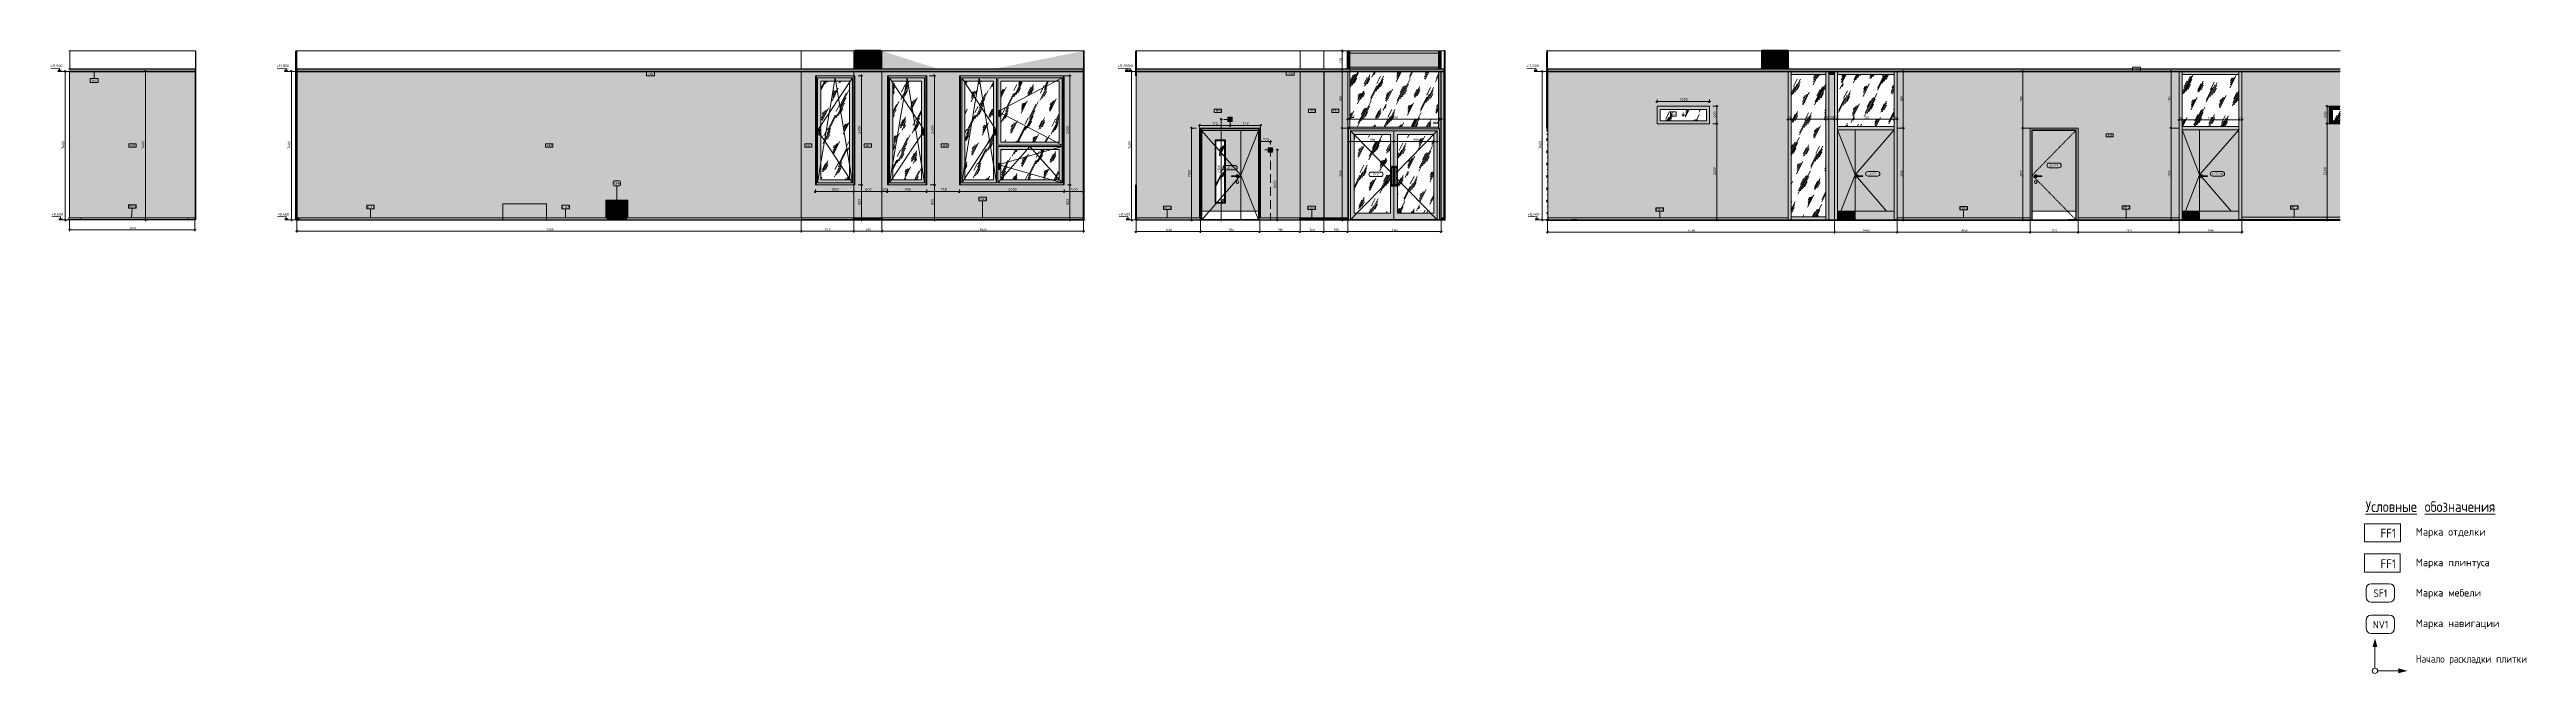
# Model space of a CAD drawing. Header units: millimetres. Extents: x 17333 to 113510, y -1987 to 15924.
# Drawn here: x 56761 to 113510, y -1987 to 12300 of the extents above; entities that cross this region are included whole.
import ezdxf

# ---------------------------------------------------------------- set-up
doc = ezdxf.new("R2010")
doc.units = ezdxf.units.MM
for name, pattern in [('200_ШТРИХ__ш1_п0_6_', [40, 25, -15]), ('ADSK_Штрих_ш2 п1', [300, 200, -100]), ('Штрих', [158.75, 79.375, -79.375])]:
    doc.linetypes.add(name, pattern=pattern)
for name, color, linetype, lineweight in [('A-ANNO-DIMS', 7, 'Continuous', 9), ('A-ANNO-DIMS-25', 7, 'Continuous', 9), ('A-CLNG-IDEN', 7, 'Continuous', 9), ('A-DETL', 7, 'Continuous', 9), ('A-DETL-1', 7, 'ADSK_Штрих_ш2 п1', 9), ('A-DOOR', 7, 'Continuous', 9), ('A-DOOR-2', 7, 'Штрих', 9), ('A-DOOR-3', 7, '200_ШТРИХ__ш1_п0_6_', 9), ('A-DOOR-4', 7, 'Continuous', 18), ('A-DOOR-FRAM-1', 7, 'Continuous', 9), ('A-DOOR-IDEN', 7, 'Continuous', 9), ('A-FLOR', 7, 'Continuous', 9), ('A-GENM', 7, 'Continuous', 9), ('A-GENM-IDEN', 7, 'Continuous', 9), ('A-GLAZ', 7, 'Continuous', 9), ('A-GLAZ-2', 7, 'Штрих', 9), ('A-GLAZ-CURT', 7, 'Continuous', 9), ('A-GLAZ-CURT-3', 7, 'Continuous', 30), ('A-GLAZ-CWMG', 7, 'Continuous', 9), ('A-GLAZ-CWMG-2', 7, 'Continuous', 30), ('A-GLAZ-IDEN', 7, 'Continuous', 9), ('A-WALL', 7, 'Continuous', 9), ('A-WALL-IDEN', 7, 'Continuous', 9), ('A-WALL-PATT', 7, 'Continuous', 9), ('G-ANNO-DIMS', 7, 'Continuous', 9), ('G-ANNO-DIMS-1', 7, 'Continuous', 20), ('G-ANNO-TEXT', 7, 'Continuous', 9), ('I-FURN-IDEN', 7, 'Continuous', 9), ('I-WALL', 7, 'Continuous', 9), ('Ограждение', 7, 'Continuous', 9), ('Поручни', 7, 'Continuous', 9)]:
    doc.layers.add(name, color=color, linetype=linetype, lineweight=lineweight)
for name, color, linetype, lineweight, true_color in [('A-CLNG-1', 7, 'Continuous', 9, 0x787878), ('A-CLNG-FNSH-1', 7, 'Continuous', 30, 0x3c3c3c), ('A-DETL-GENF-1', 7, 'Continuous', 9, 0xffffff), ('A-DETL-GENF-2', 1, 'Continuous', 9, 0xff0000), ('A-DOOR-GLAZ', 7, 'Continuous', 9, 0x8080ff), ('A-FLOR-1', 7, 'Continuous', 9, 0x787878), ('A-FLOR-FNSH-1', 7, 'Continuous', 30, 0x3c3c3c), ('A-FLOR-FNSH-2', 251, 'Continuous', 30, 0x505050), ('A-FLOR-FNSH-3', 7, 'Continuous', 40, 0x3c3c3c), ('A-FLOR-MCUT-1', 7, 'Continuous', 9, 0x646464), ('A-GLAZ-CURT-2', 7, 'Continuous', 9, 0x787878), ('A-WALL-4', 7, 'Continuous', 30, 0x3c3c3c), ('A-WALL-5', 7, 'Continuous', 40, 0x3c3c3c), ('A-WALL-FNSH-3', 7, 'Continuous', 30, 0x3c3c3c), ('A-WALL-FNSH-4', 7, 'Continuous', 30, 0x757575), ('G-ANNO-TEXT-1', 7, 'Continuous', 9, 0x3c3c3c), ('G-ANNO-TEXT-2', 7, 'Continuous', 9, 0x008000), ('G-ANNO-TEXT-3', 1, 'Continuous', 9, 0xff0000), ('I-FURN-3', 7, 'Continuous', 9, 0xc0c0c0), ('I-FURN-6', 7, 'Continuous', 9, 0xacacac), ('I-FURN-7', 7, 'Continuous', 9, 0xc5c578), ('I-FURN-8', 7, 'Continuous', 9, 0xd3d386), ('I-FURN-9', 7, 'Continuous', 9, 0xd1d1d1), ('I-WALL-1', 7, 'Continuous', 9, 0x787878), ('Q-SPCQ-1', 9, 'Continuous', 9, 0x808080), ('Q-SPCQ-2', 7, 'Continuous', 9, 0x7f7f7f)]:
    doc.layers.add(name, color=color, linetype=linetype, lineweight=lineweight, true_color=true_color)
for name, color, linetype, lineweight, true_color, transparency in [('I-FURN-2', 7, 'Continuous', 9, 0xfbfbfb, 0.7), ('I-FURN-4', 7, 'Continuous', 9, 0x7f7f7f, 0.7), ('I-FURN-5', 2, 'Continuous', 9, 0xffff00, 0.7)]:
    doc.layers.add(name, color=color, linetype=linetype, lineweight=lineweight, true_color=true_color, transparency=transparency)
doc.styles.add('GOST Common_1', font='GOST_Common.ttf', dxfattribs={"width": 0.9, "height": 50})
doc.styles.add('GOST Common_2', font='GOST_Common.ttf', dxfattribs={"height": 50})
doc.styles.add('GOST Common_3', font='GOST_Common.ttf', dxfattribs={"height": 175})
doc.styles.add('GOST Common_4', font='GOST_Common.ttf', dxfattribs={"width": 0.9, "height": 210})
doc.styles.add('GOST Common_5', font='GOST_Common.ttf', dxfattribs={"width": 0.9, "height": 245})
doc.styles.add('GOST Common_6', font='GOST_Common.ttf', dxfattribs={"width": 0.9, "height": 175})
doc.styles.add('ISOCPEUR_2', font='isocpeur.ttf', dxfattribs={"width": 0.9, "height": 62.5})
doc.styles.add('ISOCPEUR_3', font='isocpeur.ttf', dxfattribs={"width": 0.9, "height": 50})
doc.styles.add('ISOCPEUR_4', font='isocpeur.ttf', dxfattribs={"width": 0.9, "height": 175})
doc.dimstyles.new('ISO-2_0_0_9К_Средний_округл2_1', dxfattribs={"dimscale": 304.8, "dimtxt": 49.799059, "dimasz": 0.123031, "dimexe": 0.098425, "dimexo": 0, "dimgap": 0, "dimtad": 1, "dimdec": 0, "dimrnd": 10, "dimzin": 0, "dimdsep": 46, "dimtxsty": 'ISOCPEUR_3', "dimblk1": 'OBLIQUE', "dimblk2": 'OBLIQUE', "dimsah": 1, "dimcen": 0.09, "dimdle": 0.098425, "dimazin": 0, "dimtfac": 1, "dimtdec": 4, "dimtix": 1, "dimtmove": 0, "dimatfit": 3, "dimfxl": 1, "dimtvp": 1, "dimtolj": 1, "dimtzin": 0, "dimarcsym": 2})
doc.dimstyles.new('ISO-2_0_0_9К_Средний_округл2_2', dxfattribs={"dimscale": 304.8, "dimtxt": 49.799059, "dimasz": 0.123031, "dimexe": 0.098425, "dimexo": 0, "dimgap": 0, "dimtad": 1, "dimdec": 0, "dimrnd": 10, "dimzin": 0, "dimdsep": 46, "dimtxsty": 'ISOCPEUR_3', "dimblk1": 'OBLIQUE', "dimblk2": 'OBLIQUE', "dimsah": 1, "dimcen": 0.09, "dimdle": 0.098425, "dimazin": 0, "dimtfac": 1, "dimtdec": 4, "dimtix": 1, "dimtmove": 1, "dimatfit": 3, "dimfxl": 1, "dimtvp": 1, "dimtolj": 1, "dimtzin": 0, "dimarcsym": 2})
doc.dimstyles.new('ISO-2_5_0_9К_БОЛЬШОЙ_1', dxfattribs={"dimscale": 304.8, "dimtxt": 62.248823, "dimasz": 0.123031, "dimexe": 0.098425, "dimexo": 0.246063, "dimgap": 0, "dimtad": 1, "dimdec": 0, "dimrnd": 10, "dimzin": 0, "dimdsep": 46, "dimtxsty": 'ISOCPEUR_2', "dimblk1": 'OBLIQUE', "dimblk2": 'OBLIQUE', "dimsah": 1, "dimcen": 0.09, "dimdle": 0.098425, "dimazin": 0, "dimtfac": 1, "dimtdec": 4, "dimtix": 1, "dimtmove": 0, "dimatfit": 3, "dimfxl": 1, "dimtvp": 1, "dimtolj": 1, "dimtzin": 0, "dimarcsym": 2})
pattern_1 = [(45, (73579.267, 0), (-14.25598, 14.25598), []), (45, (73593.523, 0), (-14.25598, 14.25598), [25.202, -5.04, 0.8382, -4.202])]
pattern_2 = [(63.435, (31443.8, 31.75), (-255.583, 766.747), [317.5, -190.5, 317.5, -190.5, -403.903]), (63.435, (31443.8, 31.75), (-255.583, 766.747), [-1016, 127, -276.903]), (63.435, (31427.9, 47.6), (-255.583, 766.747), [254, -317.5, 190.5, -190.5, -467.403]), (63.435, (31427.9, 47.6), (-255.583, 766.747), [-952.5, 222.25, -245.153]), (63.435, (31427.9, 95.25), (-255.583, 766.747), [190.5, -381, 127, -190.5, -530.903]), (63.435, (31427.9, 95.25), (-255.583, 766.747), [-889, 285.75, -245.153]), (63.435, (31475.53, 47.6), (-255.583, 766.747), [190.5, -381, 158.75, -6404.65]), (63.435, (31523.16, 95.25), (-255.583, 766.747), [95.25, -476.25, 63.5, -6499.9]), (63.435, (31443.8, 174.6), (-255.583, 766.747), [63.5, -476.25, 63.5, -254, -562.653]), (63.435, (31443.8, 174.6), (-255.583, 766.747), [-857.25, 158.75, -403.903]), (63.435, (31729.53, 127), (-255.583, 766.747), [317.5, -476.25, 381, -251.503]), (63.435, (31729.53, 79.4), (-255.583, 766.747), [444.5, -317.5, 476.25, -188.003]), (63.435, (31761.3, 95.25), (-255.583, 766.747), [508, -254, 381, -276.903]), (63.435, (31808.9, 142.9), (-255.583, 766.747), [317.5, -444.5, 254, -403.903]), (63.435, (31761.3, 238.1), (-255.583, 766.747), [158.75, -635, 190.5, -435.653]), (63.435, (31856.53, 190.5), (-255.583, 766.747), [127, -635, 127, -530.903])]
pattern_3 = [(63.435, (63.5, 31.75), (-255.583, 766.7475), [317.5, -190.5, 317.5, -190.5, -403.903]), (63.435, (63.5, 31.75), (-255.583, 766.7475), [-1016, 127, -276.903]), (63.435, (47.6, 47.6), (-255.583, 766.7475), [254, -317.5, 190.5, -190.5, -467.403]), (63.435, (47.6, 47.6), (-255.583, 766.7475), [-952.5, 222.25, -245.153]), (63.435, (47.6, 95.25), (-255.583, 766.7475), [190.5, -381, 127, -190.5, -530.903]), (63.435, (47.6, 95.25), (-255.583, 766.7475), [-889, 285.75, -245.153]), (63.435, (95.25, 47.6), (-255.583, 766.7475), [190.5, -381, 158.75, -6404.653]), (63.435, (142.9, 95.25), (-255.583, 766.7475), [95.25, -476.25, 63.5, -6499.903]), (63.435, (63.5, 174.6), (-255.583, 766.7475), [63.5, -476.25, 63.5, -254, -562.653]), (63.435, (63.5, 174.6), (-255.583, 766.7475), [-857.25, 158.75, -403.903]), (63.435, (349.25, 127), (-255.583, 766.7475), [317.5, -476.25, 381, -251.503]), (63.435, (349.25, 79.4), (-255.583, 766.7475), [444.5, -317.5, 476.25, -188.003]), (63.435, (381, 95.25), (-255.583, 766.7475), [508, -254, 381, -276.903]), (63.435, (428.6, 142.9), (-255.583, 766.7475), [317.5, -444.5, 254, -403.903]), (63.435, (381, 238.1), (-255.583, 766.7475), [158.75, -635, 190.5, -435.653]), (63.435, (476.25, 190.5), (-255.583, 766.7475), [127, -635, 127, -530.903])]
pattern_4 = [(45, (96633.463, 0), (-14.25598, 14.25598), []), (45, (96647.719, 0), (-14.25598, 14.25598), [25.202, -5.04, 0.8382, -4.202])]
pattern_5 = [(45, (-25, 25), (-70.71068, 70.71068), [50, -150]), (45, (-75, 0), (-70.71068, 70.71068), [150, -50]), (45, (25, -25), (-70.71068, 70.71068), [50, -150])]

msp = doc.modelspace()

# ---------------------------------------------------------------- texts
at = {"layer": 'A-CLNG-IDEN', "char_height": 50, "width": 132.278, "attachment_point": 1, "style": 'GOST Common_2'}
for insert in [(57726.3, 11611.4), (70471.6, 11766.6), (85127, 11781.2), (104516.5, 11872.7)]:
    msp.add_mtext('CF6', dxfattribs=dict(at, insert=insert))
at = {"layer": 'A-DOOR-IDEN', "char_height": 50, "attachment_point": 1, "style": 'GOST Common_2'}
for s, insert, width in [('\\fGOST Common|b0|i0|c204|p34|;Д', (102585.7, 9677.3), 56.118), ('-4(', (102632, 9677.3), 118.249), ('\\fGOST Common|b0|i0|c204|p34|;п', (102729.5, 9677.3), 44.093), ('\\fGOST Common|b0|i0|c204|p34|;)', (102765.9, 9677.3), 24.051), ('\\fGOST Common|b0|i0|c204|p34|;Д', (83748.3, 9625.3), 56.118), ('-2', (83794.6, 9625.3), 88.186), ('\\fGOST Common|b0|i0|c204|p34|;В', (87094, 9472.8), 50.105), ('-2', (87135.4, 9472.8), 88.186), ('\\fGOST Common|b0|i0|c204|p34|;Д', (98461.3, 9482.8), 56.118), ('-21', (98507.6, 9482.8), 118.249), ('\\fGOST Common|b0|i0|c204|p34|;Д', (106304.8, 9482.8), 56.118), ('-22 (', (106351.1, 9482.8), 178.375), ('\\fGOST Common|b0|i0|c204|p34|;п', (106498.3, 9482.8), 44.093), ('\\fGOST Common|b0|i0|c204|p34|;)', (106534.7, 9482.8), 24.051)]:
    msp.add_mtext(s, dxfattribs=dict(at, insert=insert, width=width))
at = {"layer": 'A-GENM-IDEN', "char_height": 50, "attachment_point": 1, "style": 'GOST Common_2'}
for s, insert, width in [('ПЛ', (58582.1, 8729), 98.207), ('-3', (58663.2, 8729), 86.181), ('ПЛ', (64039.2, 8718.9), 98.207), ('-3', (64120.3, 8718.9), 86.181), ('ПЛ', (68508.7, 8718.9), 98.207), ('-3', (68589.8, 8718.9), 86.181), ('ПЛ', (78063.8, 8902.8), 98.207), ('-3', (78144.9, 8902.8), 86.181), ('ПЛ', (82295.1, 8697.8), 98.207), ('-3', (82376.1, 8697.8), 86.181), ('ПЛ', (85604.4, 8697.8), 98.207), ('-3', (85685.4, 8697.8), 86.181), ('ПЛ', (93576.2, 8662.2), 98.207), ('-3', (93657.3, 8662.2), 86.181), ('ПЛ', (100538.7, 8693), 98.207), ('-3', (100619.7, 8693), 86.181), ('ПЛ', (104260.7, 8708.9), 98.207), ('-3', (104341.7, 8708.9), 86.181), ('ПЛ', (108115.7, 8708.9), 98.207), ('-3', (108196.7, 8708.9), 86.181)]:
    msp.add_mtext(s, dxfattribs=dict(at, insert=insert, width=width))
at = {"layer": 'A-GLAZ-IDEN', "char_height": 50, "attachment_point": 1, "style": 'ISOCPEUR_3'}
for s, insert, width in [('ОК', (93897.3, 10842.6), 90.19), ('-1', (93971.7, 10842.6), 66.74)]:
    msp.add_mtext(s, dxfattribs=dict(at, insert=insert, width=width))
at = {"layer": 'A-WALL-IDEN', "char_height": 50, "width": 111.835, "attachment_point": 1, "style": 'GOST Common_1'}
for insert in [(83483.2, 10921.4), (85638.4, 10921.4), (86176.1, 10921.4), (103916.1, 10359.5), (58617.2, 10124.5), (68163.8, 10124.5), (74103, 10124.5), (75463.4, 10124.5), (77224.9, 10124.5)]:
    msp.add_mtext('FK1', dxfattribs=dict(at, insert=insert))
at = {"layer": 'G-ANNO-TEXT', "attachment_point": 1}
for s, insert, char_height, width, style in [('\\LУсловные', (109825, 1955.6), 245, 1550.544, 'GOST Common_5'), ('\\L\\fGOST Common|b0|i0|c204|p34|;\\W.9;\\L ', (111104.3, 1955.6), 245, 90.911, 'GOST Common_5'), ('\\Lобозначения', (111179.3, 1955.6), 245, 2111.164, 'GOST Common_5'), ('Начало', (110973.7, -1567.6), 175, 863.658, 'GOST Common_6'), ('\\fGOST Common|b0|i0|c204|p34|;\\W.9; ', (111686.3, -1567.6), 175, 65.658, 'GOST Common_6'), ('раскладки', (111740.5, -1567.6), 175, 1237.405, 'GOST Common_6'), ('\\fGOST Common|b0|i0|c204|p34|;\\W.9; ', (112761.4, -1567.6), 175, 65.658, 'GOST Common_6'), ('плитки', (112815.6, -1567.6), 175, 853.557, 'GOST Common_6')]:
    msp.add_mtext(s, dxfattribs=dict(at, insert=insert, char_height=char_height, width=width, style=style))
at = {"layer": 'G-ANNO-TEXT-1', "attachment_point": 1}
for s, insert, char_height, width, style in [('   FF1   ', (109825, 1327.3), 210, 929.316, 'GOST Common_4'), ('Марка', (110973.7, 1343.2), 175, 830.548, 'GOST Common_3'), ('\\fGOST Common|b0|i0|c204|p34|; ', (111659, 1343.2), 175, 72.954, 'GOST Common_3'), ('отделки', (111719.2, 1343.2), 175, 1099.915, 'GOST Common_3'), ('Марка', (110973.7, 643.2), 175, 830.548, 'GOST Common_3'), ('\\fGOST Common|b0|i0|c204|p34|; ', (111659, 643.2), 175, 72.954, 'GOST Common_3'), ('плинтуса', (111719.2, 643.2), 175, 1245.822, 'GOST Common_3'), ('Марка', (110973.7, -50.9), 175, 830.548, 'GOST Common_3'), ('\\fGOST Common|b0|i0|c204|p34|; ', (111659, -50.9), 175, 72.954, 'GOST Common_3'), ('мебели', (111719.2, -50.9), 175, 925.949, 'GOST Common_3'), ('Марка', (110973.7, -750.9), 175, 830.548, 'GOST Common_3'), ('\\fGOST Common|b0|i0|c204|p34|; ', (111659, -750.9), 175, 72.954, 'GOST Common_3'), ('навигации', (111719.2, -750.9), 175, 1414.177, 'GOST Common_3')]:
    msp.add_mtext(s, dxfattribs=dict(at, insert=insert, char_height=char_height, width=width, style=style))
at = {"layer": 'G-ANNO-TEXT-2', "char_height": 175, "attachment_point": 1, "style": 'ISOCPEUR_4'}
for s, insert, width in [('SF1', (110002.4, -63.7), 383.848), ('NV1', (109988.5, -782), 419.202)]:
    msp.add_mtext(s, dxfattribs=dict(at, insert=insert, width=width))
at = {"layer": 'G-ANNO-TEXT-3', "insert": (109825, 627.3), "char_height": 210, "width": 929.316, "attachment_point": 1, "style": 'GOST Common_4'}
msp.add_mtext('   FF1   ', dxfattribs=at)
at = {"layer": 'I-FURN-IDEN', "char_height": 50, "attachment_point": 1, "style": 'GOST Common_2'}
for s, insert, width in [('1,50', (69680.4, 9264.7), 140.295), ('\\fGOST Common|b0|i0|c204|p34|;в', (69796.2, 9264.7), 44.093)]:
    msp.add_mtext(s, dxfattribs=dict(at, insert=insert, width=width))

# ---------------------------------------------------------------- blocks, each defined once
blk = doc.blocks.new('Плинтус - Плинтус темный _ст_школа_-33413896-Развертка 3_18-1')
at = {"layer": 'A-GENM'}
h = blk.add_hatch(color=256, dxfattribs=at)
h.paths.add_polyline_path([(10864, 8400), (11137, 8400), (11137, 8450), (10864, 8450)])
h.paths.add_polyline_path([(13744, 8400), (13744, 8450), (13588, 8450), (13588, 8400)])
for p, q in [((10864, 8450), (11137, 8450)), ((10864, 8450), (10864, 8400)), ((11137, 8400), (10864, 8400)), ((11137, 8450), (13588, 8450)), ((13588, 8400), (11137, 8400)), ((13588, 8450), (13744, 8450)), ((13744, 8400), (13588, 8400))]:
    blk.add_line(p, q, dxfattribs=at)
blk = doc.blocks.new('Плинтус - Плинтус темный _ст_школа_-33413861-Развертка 3_18-1')
at = {"layer": 'A-GENM'}
blk.add_line((10864, 8400), (10864, 8450), dxfattribs=at)
blk = doc.blocks.new('Плинтус - Плинтус темный _ст_школа_-33413931-Развертка 3_18-1')
at = {"layer": 'A-GENM'}
for p, q in [((13759, 8450), (13744, 8450)), ((13744, 8450), (13744, 8400)), ((13744, 8400), (13759, 8400)), ((13759, 8400), (13759, 8450))]:
    blk.add_line(p, q, dxfattribs=at)
blk = doc.blocks.new('120_Окно_СКБ_1Ст - 120_Окно_СКБ_1Ст 900х2500_h_-20664874-Развертка 3_18-2')
at = {"layer": 'A-GLAZ'}
h = blk.add_hatch(color=256, dxfattribs=at)
h.paths.add_polyline_path([(34540, 9200), (34639, 9200), (34639, 11680), (34640, 11680), (34640, 11700), (33781, 11700), (33781, 9200), (34320, 9200)])
h.paths.add_polyline_path([(33810, 9250), (33810, 11650), (34610, 11650), (34610, 9250), (33830, 9250)])
h = blk.add_hatch(color=256, dxfattribs=at)
h.paths.add_polyline_path([(33810, 9250), (34610, 9250), (34610, 11650), (33810, 11650), (33810, 9363)])
h.paths.add_polyline_path([(33880, 9320), (33880, 11580), (34540, 11580), (34540, 9320), (34320, 9320)])
h.paths.add_polyline_path([(34568, 10340), (34566, 10341), (34565, 10341), (34565, 10342), (34564, 10424), (34563, 10425), (34561, 10428), (34561, 10432), (34561, 10468), (34561, 10472), (34563, 10475), (34565, 10478), (34568, 10480), (34571, 10482), (34575, 10482), (34579, 10482), (34582, 10480), (34585, 10478), (34587, 10475), (34589, 10472), (34589, 10468), (34589, 10432), (34589, 10428), (34587, 10425), (34586, 10423), (34586, 10400), (34585, 10341), (34584, 10341), (34582, 10340), (34571, 10340)])
h = blk.add_hatch(dxfattribs=at)
h.set_pattern_fill('FP_15', color=256, style=0, pattern_type=2)
h.set_pattern_definition(pattern_2)
h.paths.add_polyline_path([(34320, 9320), (34540, 9320), (34540, 11580), (33880, 11580), (33880, 9320)])
h = blk.add_hatch(color=256, dxfattribs=at)
h.paths.add_polyline_path([(34563, 10450), (34563, 10452), (34563, 10451)])
h.paths.add_polyline_path([(34564, 10424), (34563, 10449), (34563, 10454), (34563, 10454), (34563, 10454), (34564, 10456), (34564, 10457), (34566, 10460), (34567, 10459), (34567, 10460), (34567, 10460), (34569, 10461), (34572, 10462), (34576, 10462), (34580, 10462), (34583, 10460), (34585, 10458), (34586, 10456), (34587, 10454), (34587, 10453), (34587, 10452), (34587, 10450), (34586, 10439), (34586, 10424), (34587, 10425), (34589, 10429), (34589, 10433), (34589, 10468), (34589, 10472), (34587, 10475), (34584, 10478), (34582, 10480), (34579, 10482), (34575, 10482), (34571, 10482), (34568, 10480), (34565, 10478), (34563, 10475), (34561, 10472), (34561, 10468), (34561, 10432), (34561, 10428), (34563, 10425), (34564, 10424)])
for points in [[(34564, 10421), (34565, 10422), (34567, 10422), (34568, 10422), (34570, 10446), (34571, 10453), (34573, 10459), (34573, 10462), (34570, 10462), (34568, 10461), (34567, 10460), (34567, 10460), (34567, 10459), (34566, 10460), (34565, 10458), (34564, 10456), (34563, 10455), (34563, 10454), (34563, 10453), (34563, 10450), (34563, 10445), (34564, 10421)], [(34568, 10340), (34568, 10422), (34565, 10422), (34564, 10421), (34565, 10341), (34566, 10341), (34567, 10341)], [(34568, 10422), (34582, 10422), (34580, 10446), (34579, 10454), (34577, 10459), (34576, 10462), (34574, 10462), (34573, 10460), (34572, 10458), (34571, 10452), (34569, 10438), (34568, 10423)], [(34576, 10340), (34582, 10340), (34582, 10422), (34568, 10422), (34568, 10340), (34575, 10340)], [(34582, 10340), (34584, 10341), (34585, 10341), (34585, 10342), (34586, 10421), (34584, 10422), (34582, 10422), (34582, 10347)], [(34586, 10420), (34586, 10420), (34586, 10420)]]:
    blk.add_hatch(color=256, dxfattribs=at).paths.add_polyline_path(points)
h = blk.add_hatch(color=256, dxfattribs=at)
h.paths.add_polyline_path([(34586, 10421), (34587, 10447), (34587, 10453), (34587, 10454), (34587, 10454), (34585, 10458), (34584, 10460), (34581, 10461), (34578, 10462), (34576, 10462), (34577, 10460), (34577, 10459), (34579, 10452), (34581, 10438), (34582, 10422), (34585, 10422), (34586, 10421)])
h.paths.add_polyline_path([(34586, 10455), (34586, 10456), (34586, 10455)])
for p, q in [((33760, 9200), (33760, 11700)), ((33760, 11700), (34660, 11700)), ((33810, 9250), (33810, 11650)), ((34610, 11650), (33810, 11650)), ((33810, 9250), (34210, 11650)), ((33810, 11650), (34610, 10450)), ((33880, 11580), (33880, 9320)), ((33880, 11580), (34540, 11580)), ((34610, 9250), (34210, 11650)), ((34540, 9320), (34540, 11580)), ((34610, 11650), (34610, 9250)), ((34660, 11700), (34660, 9200)), ((34564, 10382), (33810, 9250)), ((34561, 10468), (34561, 10432)), ((34561, 10468), (34561, 10432)), ((34562, 10449), (34562, 10451)), ((34565, 10342), (34564, 10451)), ((34564, 10421), (34564, 10420)), ((34564, 10420), (34564, 10421)), ((34564, 10420), (34564, 10420)), ((34566, 10422), (34567, 10422)), ((34567, 10422), (34568, 10422)), ((34582, 10422), (34568, 10422)), ((34568, 10422), (34582, 10422)), ((34582, 10340), (34568, 10340)), ((34582, 10340), (34568, 10340)), ((34576, 10462), (34574, 10462)), ((34574, 10462), (34576, 10462)), ((34574, 10462), (34576, 10462)), ((34582, 10422), (34583, 10422)), ((34583, 10422), (34584, 10422)), ((34586, 10451), (34585, 10342)), ((34610, 10450), (34586, 10414)), ((34586, 10420), (34586, 10421)), ((34586, 10421), (34586, 10420)), ((34587, 10451), (34587, 10449)), ((34589, 10432), (34589, 10468)), ((34589, 10432), (34589, 10468)), ((34660, 9200), (33760, 9200)), ((34610, 9250), (33810, 9250)), ((33880, 9320), (34540, 9320))]:
    blk.add_line(p, q, dxfattribs=at)
at = {"layer": 'A-GLAZ', "flags": 128}
for points in [[(34562, 10451), (34563, 10454), (34564, 10457), (34566, 10459), (34568, 10461), (34571, 10462), (34574, 10462)], [(34563, 10445), (34563, 10446), (34562, 10449)], [(34563, 10446), (34563, 10445), (34563, 10439), (34564, 10432), (34564, 10429)], [(34568, 10422), (34567, 10422), (34566, 10422), (34565, 10422), (34565, 10422), (34564, 10421), (34564, 10421)], [(34564, 10421), (34564, 10421), (34565, 10422)], [(34565, 10342), (34564, 10383), (34564, 10392)], [(34565, 10422), (34565, 10422), (34566, 10422)], [(34568, 10340), (34567, 10341), (34567, 10341), (34566, 10341), (34565, 10341), (34565, 10341), (34565, 10342)], [(34576, 10462), (34579, 10462), (34582, 10461), (34584, 10459), (34586, 10457), (34587, 10454), (34587, 10451)], [(34586, 10421), (34586, 10421), (34585, 10422), (34585, 10422), (34584, 10422), (34583, 10422), (34582, 10422)], [(34585, 10342), (34585, 10341), (34585, 10341), (34584, 10341), (34583, 10341), (34583, 10341), (34582, 10340)], [(34584, 10422), (34585, 10422), (34585, 10422)], [(34585, 10422), (34586, 10421), (34586, 10421)], [(34585, 10342), (34586, 10383), (34586, 10392)], [(34587, 10446), (34587, 10445), (34587, 10439), (34586, 10432), (34586, 10429)], [(34587, 10449), (34587, 10446), (34587, 10445)]]:
    blk.add_lwpolyline(points, dxfattribs=at)
at = {"layer": 'A-GLAZ'}
for centre, radius, start, end in [((34575, 10468), 14, 0, 180), ((34575, 10468), 14, 360, 180), ((34575, 10432), 14, 180, 217.3919), ((34575, 10432), 14, 180, 217.174), ((34574, 10451), 11.5, 90.2744, 204.8614), ((34574, 10451), 10.5, 90.2744, 181.3109), ((34576, 10451), 10.5, 0.0023, 89.7256), ((34576, 10451), 11.5, 335.1322, 89.7256), ((34575, 10432), 14, 322.6053, 0), ((34575, 10432), 14, 322.826, 0)]:
    blk.add_arc(centre, radius, start, end, dxfattribs=at)
for centre, start_param, end_param in [((34568, 10342), 3.142903, 4.711079), ((34582, 10342), 4.713699, 6.278048)]:
    blk.add_ellipse(centre, major_axis=(3, 0), ratio=0.374607, start_param=start_param, end_param=end_param, dxfattribs=at)
blk = doc.blocks.new('120_Окно_СКБ_1Ст - 120_Окно_СКБ_1Ст_900х2500_h_-20705657-Развертка 3_18-2')
at = {"layer": 'A-GLAZ'}
h = blk.add_hatch(color=256, dxfattribs=at)
h.paths.add_polyline_path([(32890, 9200), (32989, 9200), (32989, 11700), (32131, 11700), (32131, 9200), (32626, 9200)])
h.paths.add_polyline_path([(32160, 9250), (32160, 11650), (32960, 11650), (32960, 9250), (32172, 9250)])
h = blk.add_hatch(color=256, dxfattribs=at)
h.paths.add_polyline_path([(32160, 9250), (32960, 9250), (32960, 11650), (32160, 11650), (32160, 9322)])
h.paths.add_polyline_path([(32626, 9320), (32230, 9320), (32230, 11580), (32890, 11580), (32890, 9320)])
h.paths.add_polyline_path([(32195, 10340), (32186, 10341), (32185, 10341), (32185, 10342), (32184, 10424), (32183, 10425), (32181, 10428), (32181, 10432), (32181, 10468), (32181, 10472), (32183, 10475), (32185, 10478), (32188, 10480), (32191, 10482), (32195, 10482), (32199, 10482), (32202, 10480), (32205, 10478), (32207, 10475), (32209, 10472), (32209, 10468), (32209, 10432), (32209, 10428), (32207, 10425), (32206, 10423), (32206, 10400), (32205, 10341), (32204, 10341), (32202, 10340), (32195, 10340)])
h = blk.add_hatch(dxfattribs=at)
h.set_pattern_fill('FP_15', color=256, style=0, pattern_type=2)
h.set_pattern_definition(pattern_2)
h.paths.add_polyline_path([(32260, 9320), (32890, 9320), (32890, 11580), (32230, 11580), (32230, 9320)])
h = blk.add_hatch(color=256, dxfattribs=at)
h.paths.add_polyline_path([(32183, 10450), (32183, 10452), (32183, 10451)])
h.paths.add_polyline_path([(32184, 10424), (32183, 10449), (32183, 10454), (32183, 10454), (32183, 10454), (32184, 10456), (32184, 10457), (32186, 10460), (32187, 10459), (32187, 10460), (32187, 10460), (32189, 10461), (32192, 10462), (32196, 10462), (32200, 10462), (32203, 10460), (32205, 10458), (32206, 10456), (32207, 10454), (32207, 10453), (32207, 10452), (32207, 10450), (32206, 10439), (32206, 10424), (32207, 10425), (32209, 10429), (32209, 10433), (32209, 10468), (32209, 10472), (32207, 10475), (32205, 10478), (32202, 10480), (32199, 10482), (32195, 10482), (32191, 10482), (32188, 10480), (32185, 10478), (32183, 10475), (32181, 10472), (32181, 10468), (32181, 10432), (32181, 10428), (32183, 10425), (32184, 10424)])
for points in [[(32184, 10421), (32185, 10422), (32187, 10422), (32188, 10422), (32190, 10446), (32191, 10453), (32193, 10459), (32193, 10462), (32190, 10462), (32188, 10461), (32187, 10460), (32187, 10460), (32187, 10459), (32186, 10460), (32185, 10458), (32184, 10456), (32183, 10455), (32183, 10454), (32183, 10453), (32183, 10450), (32183, 10445), (32184, 10421)], [(32188, 10340), (32188, 10422), (32185, 10422), (32184, 10421), (32185, 10341), (32186, 10341), (32187, 10341)], [(32202, 10422), (32200, 10446), (32199, 10454), (32197, 10459), (32196, 10462), (32194, 10462), (32193, 10460), (32192, 10458), (32191, 10452), (32189, 10438), (32188, 10422), (32201, 10422)], [(32195, 10340), (32202, 10340), (32202, 10422), (32188, 10422), (32188, 10340), (32195, 10340)], [(32202, 10340), (32204, 10341), (32205, 10341), (32205, 10342), (32206, 10421), (32204, 10422), (32202, 10422), (32202, 10347)], [(32206, 10420), (32206, 10420), (32206, 10420)]]:
    blk.add_hatch(color=256, dxfattribs=at).paths.add_polyline_path(points)
h = blk.add_hatch(color=256, dxfattribs=at)
h.paths.add_polyline_path([(32206, 10421), (32207, 10447), (32207, 10453), (32207, 10454), (32207, 10454), (32205, 10458), (32204, 10460), (32201, 10461), (32198, 10462), (32196, 10462), (32197, 10460), (32197, 10459), (32199, 10452), (32201, 10438), (32202, 10422), (32205, 10422), (32206, 10421)])
h.paths.add_polyline_path([(32206, 10455), (32206, 10456), (32206, 10455)])
for p, q in [((32110, 9200), (32110, 11700)), ((32110, 11700), (33010, 11700)), ((32160, 9250), (32160, 11650)), ((32960, 11650), (32160, 11650)), ((32160, 9250), (32560, 11650)), ((32960, 11650), (32160, 10450)), ((32230, 11580), (32230, 9320)), ((32230, 11580), (32890, 11580)), ((32960, 9250), (32560, 11650)), ((32890, 9320), (32890, 11580)), ((32960, 11650), (32960, 9250)), ((33010, 11700), (33010, 9200)), ((32160, 10450), (32184, 10414)), ((32181, 10468), (32181, 10432)), ((32181, 10468), (32181, 10432)), ((32182, 10449), (32182, 10451)), ((32185, 10342), (32184, 10451)), ((32184, 10421), (32184, 10420)), ((32184, 10420), (32184, 10421)), ((32184, 10420), (32184, 10420)), ((32186, 10422), (32187, 10422)), ((32187, 10422), (32188, 10422)), ((32202, 10422), (32188, 10422)), ((32188, 10422), (32202, 10422)), ((32202, 10340), (32188, 10340)), ((32202, 10340), (32188, 10340)), ((32196, 10462), (32194, 10462)), ((32194, 10462), (32196, 10462)), ((32194, 10462), (32196, 10462)), ((32202, 10422), (32203, 10422)), ((32203, 10422), (32204, 10422)), ((32206, 10451), (32205, 10342)), ((32205, 10382), (32960, 9250)), ((32206, 10420), (32206, 10421)), ((32206, 10421), (32206, 10420)), ((32207, 10451), (32207, 10449)), ((32209, 10432), (32209, 10468)), ((32209, 10432), (32209, 10468)), ((33010, 9200), (32110, 9200)), ((32960, 9250), (32160, 9250)), ((32230, 9320), (32890, 9320))]:
    blk.add_line(p, q, dxfattribs=at)
at = {"layer": 'A-GLAZ', "flags": 128}
for points in [[(32182, 10451), (32183, 10454), (32184, 10457), (32186, 10459), (32188, 10461), (32191, 10462), (32194, 10462)], [(32183, 10445), (32183, 10446), (32182, 10449)], [(32183, 10446), (32183, 10445), (32183, 10439), (32184, 10432), (32184, 10429)], [(32188, 10422), (32187, 10422), (32186, 10422), (32185, 10422), (32185, 10422), (32184, 10421), (32184, 10421)], [(32184, 10421), (32184, 10421), (32185, 10422)], [(32185, 10342), (32184, 10383), (32184, 10392)], [(32185, 10422), (32185, 10422), (32186, 10422)], [(32188, 10340), (32187, 10341), (32187, 10341), (32186, 10341), (32185, 10341), (32185, 10341), (32185, 10342)], [(32196, 10462), (32199, 10462), (32202, 10461), (32204, 10459), (32206, 10457), (32207, 10454), (32207, 10451)], [(32206, 10421), (32206, 10421), (32205, 10422), (32205, 10422), (32204, 10422), (32203, 10422), (32202, 10422)], [(32205, 10342), (32205, 10341), (32205, 10341), (32204, 10341), (32203, 10341), (32203, 10341), (32202, 10340)], [(32204, 10422), (32205, 10422), (32205, 10422)], [(32205, 10422), (32206, 10421), (32206, 10421)], [(32205, 10342), (32206, 10383), (32206, 10392)], [(32207, 10446), (32207, 10445), (32207, 10439), (32206, 10432), (32206, 10429)], [(32207, 10449), (32207, 10446), (32207, 10445)]]:
    blk.add_lwpolyline(points, dxfattribs=at)
at = {"layer": 'A-GLAZ'}
for centre, radius, start, end in [((32195, 10468), 14, 0, 180), ((32195, 10468), 14, 360, 180), ((32195, 10432), 14, 180, 217.3919), ((32195, 10432), 14, 180, 217.174), ((32194, 10451), 11.5, 90.2744, 204.8614), ((32194, 10451), 10.5, 90.2744, 181.3109), ((32196, 10451), 10.5, 0.0023, 89.7256), ((32196, 10451), 11.5, 335.1322, 89.7256), ((32195, 10432), 14, 322.6053, 0), ((32195, 10432), 14, 322.826, 0)]:
    blk.add_arc(centre, radius, start, end, dxfattribs=at)
for centre, start_param, end_param in [((32188, 10342), 3.142903, 4.711079), ((32202, 10342), 4.713699, 6.278048)]:
    blk.add_ellipse(centre, major_axis=(3, 0), ratio=0.374607, start_param=start_param, end_param=end_param, dxfattribs=at)
blk = doc.blocks.new('120_Окно_СКБ_2Ст - 120_Окно_СКБ_2Ст 2400х2500 _мал створка слева_-22817474-Развертка 3_18-2')
at = {"layer": 'A-GLAZ'}
h = blk.add_hatch(color=256, dxfattribs=at)
h.paths.add_polyline_path([(36190, 9200), (37789, 9200), (37789, 11700), (35430, 11700), (35430, 11680), (35431, 11680), (35431, 9200), (36013, 9200)])
h.paths.add_polyline_path([(35530, 9250), (35460, 9250), (35460, 11650), (36260, 11650), (36260, 9250), (35546, 9250)])
h.paths.add_polyline_path([(36290, 9250), (36290, 10080), (37760, 10080), (37760, 9250), (36360, 9250)])
h.paths.add_polyline_path([(36308, 10110), (36290, 10110), (36290, 11650), (37760, 11650), (37760, 10110), (36310, 10110)])
h = blk.add_hatch(color=256, dxfattribs=at)
h.paths.add_polyline_path([(36003, 9250), (36260, 9250), (36260, 11650), (35460, 11650), (35460, 9250), (35546, 9250)])
h.paths.add_polyline_path([(35737, 9320), (35530, 9320), (35530, 11580), (36190, 11580), (36190, 9320), (36013, 9320)])
h.paths.add_polyline_path([(36225, 10340), (36216, 10341), (36215, 10341), (36215, 10342), (36214, 10424), (36213, 10425), (36211, 10428), (36211, 10432), (36211, 10468), (36211, 10472), (36213, 10475), (36215, 10478), (36218, 10480), (36221, 10482), (36225, 10482), (36229, 10482), (36232, 10480), (36235, 10478), (36237, 10475), (36239, 10472), (36239, 10468), (36239, 10432), (36239, 10428), (36237, 10425), (36236, 10423), (36236, 10400), (36235, 10341), (36234, 10341), (36232, 10340), (36227, 10340)])
h = blk.add_hatch(dxfattribs=at)
h.set_pattern_fill('FP_15', color=256, style=0, pattern_type=2)
h.set_pattern_definition(pattern_2)
h.paths.add_polyline_path([(35677, 9320), (36190, 9320), (36190, 11580), (35530, 11580), (35530, 9320)])
h = blk.add_hatch(color=256, dxfattribs=at)
h.paths.add_polyline_path([(36310, 10110), (37760, 10110), (37760, 11650), (36290, 11650), (36290, 10110), (36308, 10110)])
h.paths.add_polyline_path([(36360, 10180), (36360, 11580), (37690, 11580), (37690, 10180), (36577, 10180)])
h.paths.add_polyline_path([(36325, 10770), (36316, 10771), (36315, 10771), (36315, 10772), (36314, 10854), (36313, 10856), (36311, 10858), (36311, 10862), (36311, 10898), (36311, 10902), (36313, 10905), (36315, 10908), (36318, 10910), (36321, 10912), (36325, 10912), (36329, 10912), (36332, 10910), (36335, 10908), (36337, 10905), (36339, 10902), (36339, 10898), (36339, 10862), (36339, 10858), (36337, 10855), (36336, 10854), (36336, 10830), (36335, 10771), (36334, 10771), (36332, 10770), (36329, 10770)])
h = blk.add_hatch(dxfattribs=at)
h.set_pattern_fill('FP_15', color=256, style=0, pattern_type=2)
h.set_pattern_definition(pattern_2)
h.paths.add_polyline_path([(36577, 10180), (37690, 10180), (37690, 11580), (36360, 11580), (36360, 10180)])
h = blk.add_hatch(color=256, dxfattribs=at)
h.paths.add_polyline_path([(36336, 10854), (36337, 10855), (36339, 10858), (36339, 10862), (36339, 10898), (36339, 10902), (36337, 10905), (36335, 10908), (36332, 10910), (36328, 10912), (36325, 10912), (36321, 10912), (36318, 10910), (36315, 10908), (36313, 10904), (36311, 10902), (36311, 10898), (36311, 10862), (36311, 10858), (36313, 10855), (36314, 10854), (36313, 10877), (36313, 10883), (36313, 10884), (36313, 10884), (36315, 10888), (36316, 10890), (36319, 10891), (36322, 10892), (36326, 10892), (36330, 10892), (36333, 10890), (36333, 10890), (36333, 10890), (36333, 10889), (36334, 10889), (36335, 10888), (36336, 10886), (36337, 10885), (36337, 10884), (36337, 10883), (36337, 10880), (36337, 10875), (36336, 10854)])
h.paths.add_polyline_path([(36314, 10885), (36314, 10886), (36314, 10885)])
for points in [[(36314, 10851), (36315, 10852), (36317, 10852), (36318, 10852), (36320, 10874), (36321, 10882), (36322, 10889), (36324, 10892), (36320, 10892), (36317, 10890), (36315, 10888), (36314, 10886), (36313, 10884), (36313, 10884), (36313, 10882), (36313, 10880), (36313, 10869), (36314, 10851)], [(36318, 10770), (36318, 10852), (36315, 10852), (36314, 10851), (36315, 10771), (36316, 10771), (36317, 10771)], [(36325, 10852), (36332, 10852), (36330, 10876), (36329, 10882), (36327, 10889), (36326, 10892), (36324, 10892), (36323, 10890), (36322, 10889), (36321, 10882), (36319, 10869), (36318, 10852), (36325, 10852)], [(36325, 10770), (36332, 10771), (36332, 10852), (36318, 10852), (36318, 10770), (36324, 10770)], [(36332, 10770), (36334, 10771), (36335, 10771), (36335, 10772), (36336, 10851), (36334, 10852), (36332, 10852), (36332, 10771)], [(36336, 10850), (36336, 10851), (36336, 10850)], [(36214, 10421), (36215, 10422), (36217, 10422), (36218, 10422), (36220, 10444), (36221, 10453), (36222, 10459), (36224, 10462), (36220, 10462), (36217, 10460), (36215, 10458), (36214, 10456), (36213, 10454), (36213, 10453), (36213, 10452), (36213, 10450), (36213, 10439), (36214, 10421)], [(36218, 10340), (36218, 10422), (36215, 10422), (36214, 10421), (36215, 10341), (36216, 10341), (36217, 10341)], [(36222, 10422), (36232, 10422), (36230, 10446), (36229, 10453), (36227, 10459), (36226, 10462), (36224, 10462), (36223, 10460), (36222, 10459), (36221, 10452), (36219, 10439), (36218, 10422), (36222, 10422)], [(36218, 10340), (36232, 10341), (36232, 10422), (36218, 10422), (36218, 10347)], [(36232, 10340), (36234, 10341), (36235, 10341), (36235, 10342), (36236, 10421), (36234, 10422), (36232, 10422), (36232, 10341)], [(36236, 10420), (36236, 10421), (36236, 10420)], [(36314, 9636), (36315, 9637), (36317, 9637), (36318, 9637), (36320, 9659), (36321, 9667), (36322, 9674), (36324, 9677), (36320, 9677), (36317, 9675), (36315, 9673), (36314, 9671), (36313, 9669), (36313, 9669), (36313, 9667), (36313, 9665), (36314, 9653), (36314, 9636)], [(36326, 9637), (36332, 9637), (36330, 9661), (36329, 9667), (36327, 9674), (36326, 9677), (36324, 9677), (36323, 9675), (36322, 9672), (36321, 9667), (36319, 9654), (36318, 9637), (36326, 9637)], [(36318, 9555), (36318, 9637), (36315, 9637), (36314, 9636), (36315, 9556), (36316, 9556), (36317, 9556)], [(36325, 9555), (36332, 9556), (36332, 9637), (36318, 9637), (36318, 9555), (36324, 9555)], [(36332, 9555), (36334, 9556), (36335, 9556), (36335, 9557), (36336, 9636), (36334, 9637), (36332, 9637), (36332, 9556)], [(36336, 9635), (36336, 9636), (36336, 9635)]]:
    blk.add_hatch(color=256, dxfattribs=at).paths.add_polyline_path(points)
h = blk.add_hatch(color=256, dxfattribs=at)
h.paths.add_polyline_path([(36336, 10851), (36337, 10880), (36337, 10884), (36337, 10884), (36337, 10884), (36336, 10886), (36336, 10887), (36334, 10890), (36333, 10889), (36333, 10890), (36333, 10890), (36331, 10891), (36328, 10892), (36326, 10892), (36327, 10890), (36328, 10887), (36329, 10882), (36330, 10870), (36332, 10852), (36335, 10852), (36336, 10851)])
h.paths.add_polyline_path([(36337, 10880), (36337, 10881), (36337, 10880)])
h = blk.add_hatch(color=256, dxfattribs=at)
h.paths.add_polyline_path([(36236, 10424), (36237, 10425), (36239, 10428), (36239, 10432), (36239, 10468), (36239, 10472), (36237, 10475), (36235, 10478), (36232, 10480), (36229, 10482), (36224, 10482), (36221, 10482), (36218, 10480), (36215, 10478), (36213, 10475), (36211, 10472), (36211, 10468), (36211, 10430), (36211, 10428), (36213, 10425), (36214, 10424), (36213, 10447), (36213, 10453), (36213, 10454), (36213, 10454), (36215, 10458), (36216, 10460), (36219, 10461), (36222, 10462), (36226, 10462), (36230, 10462), (36232, 10461), (36233, 10460), (36233, 10460), (36233, 10459), (36234, 10460), (36235, 10458), (36236, 10456), (36237, 10455), (36237, 10454), (36237, 10453), (36237, 10450), (36237, 10445), (36236, 10424)])
h.paths.add_polyline_path([(36214, 10455), (36214, 10456), (36214, 10455)])
h = blk.add_hatch(color=256, dxfattribs=at)
h.paths.add_polyline_path([(36236, 10421), (36237, 10449), (36237, 10454), (36237, 10454), (36237, 10454), (36236, 10456), (36236, 10457), (36234, 10460), (36233, 10459), (36233, 10460), (36233, 10460), (36231, 10461), (36228, 10462), (36226, 10462), (36227, 10460), (36228, 10458), (36229, 10452), (36230, 10440), (36232, 10422), (36235, 10422), (36236, 10421)])
h.paths.add_polyline_path([(36237, 10450), (36237, 10451), (36237, 10451)])
h = blk.add_hatch(color=256, dxfattribs=at)
h.paths.add_polyline_path([(36290, 9250), (37760, 9250), (37760, 10080), (36290, 10080), (36290, 9268)])
h.paths.add_polyline_path([(37142, 9320), (36360, 9320), (36360, 10010), (37690, 10010), (37690, 9320)])
h.paths.add_polyline_path([(36329, 9555), (36316, 9556), (36315, 9556), (36315, 9557), (36314, 9639), (36313, 9641), (36311, 9643), (36311, 9647), (36311, 9683), (36311, 9687), (36313, 9690), (36315, 9693), (36318, 9695), (36321, 9697), (36325, 9697), (36329, 9696), (36332, 9695), (36335, 9693), (36337, 9690), (36339, 9687), (36339, 9683), (36339, 9647), (36339, 9643), (36337, 9640), (36336, 9639), (36336, 9615), (36335, 9556), (36334, 9556), (36332, 9555), (36330, 9555)])
h = blk.add_hatch(color=256, dxfattribs=at)
h.paths.add_polyline_path([(36336, 9639), (36337, 9640), (36339, 9643), (36339, 9647), (36339, 9683), (36339, 9687), (36337, 9690), (36335, 9693), (36331, 9696), (36329, 9697), (36325, 9697), (36321, 9696), (36318, 9695), (36315, 9693), (36313, 9689), (36311, 9687), (36311, 9683), (36311, 9647), (36311, 9643), (36313, 9640), (36314, 9639), (36313, 9662), (36313, 9668), (36313, 9669), (36313, 9669), (36315, 9673), (36316, 9675), (36319, 9676), (36322, 9677), (36326, 9677), (36330, 9677), (36332, 9676), (36333, 9675), (36333, 9675), (36333, 9674), (36334, 9674), (36335, 9673), (36336, 9671), (36337, 9670), (36337, 9669), (36337, 9668), (36337, 9665), (36337, 9660), (36336, 9639)])
h.paths.add_polyline_path([(36314, 9670), (36314, 9671), (36314, 9670)])
h = blk.add_hatch(color=256, dxfattribs=at)
h.paths.add_polyline_path([(36336, 9636), (36337, 9664), (36337, 9669), (36337, 9669), (36337, 9669), (36336, 9671), (36336, 9672), (36334, 9675), (36333, 9674), (36333, 9675), (36333, 9675), (36331, 9676), (36328, 9677), (36326, 9677), (36327, 9675), (36328, 9672), (36329, 9667), (36330, 9655), (36332, 9637), (36335, 9637), (36336, 9636)])
h.paths.add_polyline_path([(36337, 9665), (36337, 9667), (36337, 9666)])
h = blk.add_hatch(dxfattribs=at)
h.set_pattern_fill('FP_15', color=256, style=0, pattern_type=2)
h.set_pattern_definition(pattern_2)
h.paths.add_polyline_path([(37690, 9320), (37690, 10010), (36360, 10010), (36360, 9320), (37142, 9320)])
for p, q in [((35410, 11700), (35410, 9200)), ((37810, 11700), (35410, 11700)), ((35460, 9250), (35460, 11650)), ((36260, 11650), (35460, 11650)), ((35460, 9250), (35860, 11650)), ((35460, 11650), (36260, 10450)), ((35530, 11580), (35530, 9320)), ((35530, 11580), (36190, 11580)), ((36260, 9250), (35860, 11650)), ((36190, 9320), (36190, 11580)), ((36260, 11650), (36260, 9250)), ((36290, 10110), (36290, 11650)), ((37760, 11650), (36290, 11650)), ((37760, 11650), (36337, 10905)), ((36360, 11580), (36360, 10180)), ((36360, 11580), (37690, 11580)), ((37690, 10180), (37690, 11580)), ((37760, 11650), (37760, 10110)), ((37810, 9200), (37810, 11700)), ((36311, 10891), (36290, 10880)), ((36290, 10880), (36311, 10869)), ((36311, 10862), (36311, 10898)), ((36311, 10898), (36311, 10862)), ((36312, 10879), (36312, 10881)), ((36313, 10881), (36315, 10772)), ((36314, 10851), (36314, 10850)), ((36314, 10850), (36314, 10851)), ((36316, 10852), (36317, 10852)), ((36317, 10852), (36318, 10852)), ((36332, 10852), (36318, 10852)), ((36318, 10852), (36332, 10852)), ((36324, 10892), (36326, 10892)), ((36326, 10892), (36324, 10892)), ((36324, 10892), (36326, 10892)), ((36332, 10852), (36333, 10852)), ((36333, 10852), (36334, 10852)), ((36335, 10772), (36336, 10881)), ((36336, 10850), (36336, 10851)), ((36336, 10851), (36336, 10850)), ((36336, 10850), (36336, 10850)), ((36337, 10881), (36337, 10879)), ((36337, 10855), (37760, 10110)), ((36339, 10898), (36339, 10862)), ((36339, 10862), (36339, 10898)), ((36215, 10382), (35460, 9250)), ((36211, 10432), (36211, 10468)), ((36211, 10468), (36211, 10432)), ((36212, 10449), (36212, 10451)), ((36213, 10451), (36215, 10342)), ((36214, 10421), (36214, 10420)), ((36214, 10420), (36214, 10421)), ((36216, 10422), (36217, 10422)), ((36217, 10422), (36218, 10422)), ((36232, 10422), (36218, 10422)), ((36218, 10422), (36232, 10422)), ((36218, 10340), (36232, 10340)), ((36232, 10340), (36218, 10340)), ((36224, 10462), (36226, 10462)), ((36226, 10462), (36224, 10462)), ((36224, 10462), (36226, 10462)), ((36232, 10422), (36233, 10422)), ((36233, 10422), (36234, 10422)), ((36235, 10342), (36236, 10451)), ((36260, 10450), (36236, 10414)), ((36236, 10420), (36236, 10421)), ((36236, 10421), (36236, 10420)), ((36236, 10420), (36236, 10420)), ((36237, 10451), (36237, 10449)), ((36239, 10468), (36239, 10432)), ((36239, 10432), (36239, 10468)), ((36318, 10770), (36332, 10770)), ((36332, 10770), (36318, 10770)), ((37760, 10110), (36290, 10110)), ((36290, 9250), (36290, 10080)), ((37760, 10080), (36290, 10080)), ((36290, 9250), (37025, 10080)), ((36311, 9671), (36290, 9665)), ((36290, 9665), (36311, 9659)), ((36311, 9647), (36311, 9683)), ((36311, 9683), (36311, 9647)), ((36312, 9664), (36312, 9666)), ((36313, 9666), (36315, 9557)), ((36324, 9677), (36326, 9677)), ((36326, 9677), (36324, 9677)), ((36324, 9677), (36326, 9677)), ((36335, 9557), (36336, 9666)), ((36337, 9666), (36337, 9664)), ((37760, 10080), (36339, 9679)), ((36339, 9683), (36339, 9647)), ((36339, 9647), (36339, 9683)), ((36339, 9651), (37760, 9250)), ((36360, 10180), (37690, 10180)), ((36360, 10010), (36360, 9320)), ((36360, 10010), (37690, 10010)), ((37760, 9250), (37025, 10080)), ((37690, 9320), (37690, 10010)), ((37760, 10080), (37760, 9250)), ((35410, 9200), (37810, 9200)), ((36260, 9250), (35460, 9250)), ((35530, 9320), (36190, 9320)), ((37760, 9250), (36290, 9250)), ((36314, 9636), (36314, 9635)), ((36314, 9635), (36314, 9636)), ((36316, 9637), (36317, 9637)), ((36317, 9637), (36318, 9637)), ((36332, 9637), (36318, 9637)), ((36318, 9637), (36332, 9637)), ((36318, 9555), (36332, 9555)), ((36332, 9555), (36318, 9555)), ((36332, 9637), (36333, 9637)), ((36333, 9637), (36334, 9637)), ((36336, 9635), (36336, 9636)), ((36336, 9636), (36336, 9635)), ((36336, 9635), (36336, 9635)), ((36360, 9320), (37690, 9320))]:
    blk.add_line(p, q, dxfattribs=at)
at = {"layer": 'A-GLAZ', "flags": 128}
for points in [[(36312, 10881), (36313, 10884), (36314, 10887), (36316, 10889), (36318, 10891), (36321, 10892), (36324, 10892)], [(36313, 10875), (36313, 10876), (36312, 10879)], [(36314, 10858), (36314, 10859), (36314, 10865), (36313, 10872), (36313, 10876)], [(36318, 10852), (36317, 10852), (36316, 10852), (36315, 10852), (36315, 10852), (36314, 10851), (36314, 10851)], [(36314, 10851), (36314, 10851), (36315, 10852)], [(36315, 10772), (36314, 10813), (36314, 10822)], [(36315, 10852), (36315, 10852), (36316, 10852)], [(36326, 10892), (36329, 10892), (36332, 10891), (36334, 10889), (36336, 10887), (36337, 10884), (36337, 10881)], [(36336, 10851), (36336, 10851), (36335, 10852), (36335, 10852), (36334, 10852), (36333, 10852), (36332, 10852)], [(36334, 10852), (36335, 10852), (36335, 10852)], [(36335, 10852), (36336, 10851), (36336, 10851)], [(36335, 10772), (36336, 10813), (36336, 10822)], [(36336, 10858), (36336, 10859), (36336, 10865), (36337, 10872), (36337, 10876)], [(36337, 10879), (36337, 10876), (36337, 10875)], [(36212, 10451), (36213, 10454), (36214, 10457), (36216, 10459), (36218, 10461), (36221, 10462), (36224, 10462)], [(36213, 10445), (36213, 10446), (36212, 10449)], [(36214, 10428), (36214, 10429), (36214, 10435), (36213, 10442), (36213, 10446)], [(36218, 10422), (36217, 10422), (36216, 10422), (36215, 10422), (36215, 10422), (36214, 10421), (36214, 10421)], [(36214, 10421), (36214, 10421), (36215, 10422)], [(36215, 10342), (36214, 10383), (36214, 10392)], [(36215, 10422), (36215, 10422), (36216, 10422)], [(36218, 10340), (36217, 10341), (36217, 10341), (36216, 10341), (36215, 10341), (36215, 10341), (36215, 10342)], [(36226, 10462), (36229, 10462), (36232, 10461), (36234, 10459), (36236, 10457), (36237, 10454), (36237, 10451)], [(36236, 10421), (36236, 10421), (36235, 10422), (36235, 10422), (36234, 10422), (36233, 10422), (36232, 10422)], [(36235, 10342), (36235, 10341), (36235, 10341), (36234, 10341), (36233, 10341), (36233, 10341), (36232, 10340)], [(36234, 10422), (36235, 10422), (36235, 10422)], [(36235, 10422), (36236, 10421), (36236, 10421)], [(36235, 10342), (36236, 10383), (36236, 10392)], [(36236, 10428), (36236, 10429), (36236, 10435), (36237, 10442), (36237, 10446)], [(36237, 10449), (36237, 10446), (36237, 10445)], [(36318, 10770), (36317, 10771), (36317, 10771), (36316, 10771), (36315, 10771), (36315, 10771), (36315, 10772)], [(36335, 10772), (36335, 10771), (36335, 10771), (36334, 10771), (36333, 10771), (36333, 10771), (36332, 10770)], [(36312, 9666), (36313, 9669), (36314, 9672), (36316, 9674), (36318, 9676), (36321, 9677), (36324, 9677)], [(36313, 9660), (36313, 9661), (36312, 9664)], [(36314, 9643), (36314, 9644), (36314, 9650), (36313, 9657), (36313, 9661)], [(36326, 9677), (36329, 9677), (36332, 9676), (36334, 9674), (36336, 9672), (36337, 9669), (36337, 9666)], [(36336, 9643), (36336, 9644), (36336, 9650), (36337, 9657), (36337, 9661)], [(36337, 9664), (36337, 9661), (36337, 9660)], [(36318, 9637), (36317, 9637), (36316, 9637), (36315, 9637), (36315, 9637), (36314, 9636), (36314, 9636)], [(36314, 9636), (36314, 9636), (36315, 9637)], [(36315, 9557), (36314, 9598), (36314, 9607)], [(36315, 9637), (36315, 9637), (36316, 9637)], [(36318, 9555), (36317, 9556), (36317, 9556), (36316, 9556), (36315, 9556), (36315, 9556), (36315, 9557)], [(36336, 9636), (36336, 9636), (36335, 9637), (36335, 9637), (36334, 9637), (36333, 9637), (36332, 9637)], [(36335, 9557), (36335, 9556), (36335, 9556), (36334, 9556), (36333, 9556), (36333, 9556), (36332, 9555)], [(36334, 9637), (36335, 9637), (36335, 9637)], [(36335, 9637), (36336, 9636), (36336, 9636)], [(36335, 9557), (36336, 9598), (36336, 9607)]]:
    blk.add_lwpolyline(points, dxfattribs=at)
at = {"layer": 'A-GLAZ'}
for centre, radius, start, end in [((36325, 10898), 14, 0, 180), ((36325, 10898), 14, 0, 180), ((36325, 10862), 14, 180, 217.3947), ((36325, 10862), 14, 180, 217.174), ((36324, 10881), 11.5, 90.2744, 204.8678), ((36324, 10881), 10.5, 90.2744, 179.9977), ((36326, 10881), 10.5, 358.6891, 89.7256), ((36326, 10881), 11.5, 335.1386, 89.7256), ((36325, 10862), 14, 322.6081, 0), ((36325, 10862), 14, 322.826, 0), ((36225, 10468), 14, 0, 180), ((36225, 10468), 14, 0, 180), ((36225, 10432), 14, 180, 217.3947), ((36225, 10432), 14, 180, 217.174), ((36224, 10451), 11.5, 90.2744, 204.8678), ((36224, 10451), 10.5, 90.2744, 179.9977), ((36226, 10451), 10.5, 358.6891, 89.7256), ((36226, 10451), 11.5, 335.1386, 89.7256), ((36225, 10432), 14, 322.6081, 0), ((36225, 10432), 14, 322.826, 0), ((36325, 9683), 14, 0, 180), ((36325, 9683), 14, 0, 180), ((36324, 9666), 11.5, 90.2744, 204.8678), ((36324, 9666), 10.5, 90.2744, 179.9977), ((36326, 9666), 10.5, 358.6891, 89.7256), ((36326, 9666), 11.5, 335.1386, 89.7256), ((36325, 9647), 14, 180, 217.3947), ((36325, 9647), 14, 180, 217.174), ((36325, 9647), 14, 322.6081, 0), ((36325, 9647), 14, 322.826, 0)]:
    blk.add_arc(centre, radius, start, end, dxfattribs=at)
for centre, start_param, end_param in [((36218, 10342), 3.14673, 4.711079), ((36232, 10342), 4.713699, 6.281875), ((36318, 10772), 3.14673, 4.711079), ((36332, 10772), 4.713699, 6.281875), ((36318, 9557), 3.14673, 4.711079), ((36332, 9557), 4.713699, 6.281875)]:
    blk.add_ellipse(centre, major_axis=(3, 0), ratio=0.374607, start_param=start_param, end_param=end_param, dxfattribs=at)
blk = doc.blocks.new('ПУФ_500 - 1_50в-32041615-Развертка 3_18-2')
at = {"layer": 'I-FURN-4'}
blk.add_hatch(color=256, dxfattribs=at).paths.add_polyline_path([(27670, 8450), (27811, 8450), (27811, 8850), (27311, 8850), (27311, 8450), (27657, 8450)])
at = {"layer": 'I-FURN-5'}
blk.add_hatch(color=256, dxfattribs=at).paths.add_polyline_path([(27759, 8400), (27781, 8400), (27781, 8450), (27341, 8450), (27341, 8400), (27759, 8400)])
at = {"layer": 'I-FURN-3'}
for p, q in [((27311, 8850), (27311, 8450)), ((27311, 8850), (27811, 8850)), ((27811, 8450), (27811, 8850)), ((27811, 8450), (27311, 8450)), ((27341, 8450), (27341, 8400)), ((27781, 8400), (27341, 8400)), ((27781, 8400), (27781, 8450))]:
    blk.add_line(p, q, dxfattribs=at)
at = {"layer": 'I-FURN-6'}
for p, q in [((27325, 8850), (27311, 8850)), ((27336, 8850), (27325, 8850)), ((27589, 8850), (27336, 8850)), ((27811, 8850), (27589, 8850)), ((27311, 8450), (27341, 8450)), ((27341, 8450), (27657, 8450)), ((27657, 8450), (27678, 8450)), ((27678, 8450), (27781, 8450)), ((27782, 8450), (27811, 8450))]:
    blk.add_line(p, q, dxfattribs=at)
at = {"layer": 'I-FURN-7'}
for p, q in [((27341, 8450), (27406, 8450)), ((27610, 8450), (27341, 8450)), ((27406, 8450), (27782, 8450)), ((27634, 8450), (27610, 8450)), ((27781, 8450), (27634, 8450))]:
    blk.add_line(p, q, dxfattribs=at)
at = {"layer": 'I-FURN-8'}
for p, q in [((27341, 8400), (27435, 8400)), ((27688, 8400), (27781, 8400))]:
    blk.add_line(p, q, dxfattribs=at)
blk = doc.blocks.new('Плинтус - Плинтус темный _ст_школа_-32863816-Развертка 3_18-2')
at = {"layer": 'A-GENM'}
blk.add_hatch(color=256, dxfattribs=at).paths.add_polyline_path([(37706, 8400), (38234, 8400), (38234, 8450), (33646, 8450), (33646, 8400), (37142, 8400)])
blk.add_line((33646, 8450), (38234, 8450), dxfattribs=at)
blk = doc.blocks.new('Плинтус - Плинтус темный _ст_школа_-32983089-Развертка 3_18-2')
at = {"layer": 'A-GENM'}
for p, q in [((38249, 8450), (38234, 8450)), ((38234, 8450), (38234, 8400)), ((38234, 8400), (38249, 8400)), ((38249, 8400), (38249, 8450))]:
    blk.add_line(p, q, dxfattribs=at)
blk = doc.blocks.new('Плинтус - Плинтус темный _ст_школа_-33413896-Развертка 3_18-2')
at = {"layer": 'A-GENM'}
for p, q in [((20246, 8450), (20231, 8450)), ((20231, 8450), (20231, 8400)), ((20231, 8400), (20246, 8400)), ((20246, 8400), (20246, 8450))]:
    blk.add_line(p, q, dxfattribs=at)
blk = doc.blocks.new('Плинтус - Плинтус темный _ст_школа_-33413931-Развертка 3_18-2')
at = {"layer": 'A-GENM'}
h = blk.add_hatch(color=256, dxfattribs=at)
h.paths.add_polyline_path([(27337, 8400), (27341, 8400), (27341, 8450), (25948, 8450), (25948, 8400), (27336, 8400)])
h.paths.add_polyline_path([(21339, 8400), (24948, 8400), (24948, 8450), (20285, 8450), (20285, 8400)])
h.paths.add_polyline_path([(31781, 8400), (31798, 8400), (31798, 8450), (27781, 8450), (27781, 8400), (31498, 8400)])
for p, q in [((20246, 8450), (20285, 8450)), ((20285, 8450), (24948, 8450)), ((24948, 8450), (25948, 8450)), ((25948, 8450), (27311, 8450)), ((27311, 8450), (27341, 8450)), ((27341, 8450), (27406, 8450)), ((27406, 8450), (27781, 8450)), ((27781, 8450), (27811, 8450)), ((27811, 8450), (31798, 8450)), ((31798, 8400), (31798, 8450))]:
    blk.add_line(p, q, dxfattribs=at)
blk = doc.blocks.new('Плинтус - Плинтус темный _ст_школа_-33414035-Развертка 3_18-2')
at = {"layer": 'A-GENM'}
blk.add_line((32974, 8400), (32974, 8450), dxfattribs=at)
blk = doc.blocks.new('Плинтус - Плинтус темный _ст_школа_-33413290-Развертка 3_18-2')
at = {"layer": 'A-GENM'}
blk.add_hatch(color=256, dxfattribs=at).paths.add_polyline_path([(32974, 8400), (33646, 8400), (33646, 8450), (32974, 8450), (32974, 8414)])
for p, q in [((32974, 8450), (33646, 8450)), ((32974, 8450), (32974, 8400)), ((33646, 8400), (33646, 8450))]:
    blk.add_line(p, q, dxfattribs=at)
blk = doc.blocks.new('Плинтус - Плинтус темный _ст_школа_-33414148-Развертка 3_18-2')
at = {"layer": 'A-GENM'}
blk.add_line((33646, 8450), (33646, 8400), dxfattribs=at)
blk = doc.blocks.new('Плинтус - Плинтус темный _ст_школа_-32863811-Развертка 3_18-2')
at = {"layer": 'A-GENM'}
blk.add_hatch(color=256, dxfattribs=at).paths.add_polyline_path([(32062, 8400), (32974, 8400), (32974, 8450), (31798, 8450), (31798, 8400)])
blk.add_line((31798, 8450), (32974, 8450), dxfattribs=at)
blk = doc.blocks.new('Плинтус - Плинтус темный _ст_школа_-33414000-Развертка 3_18-2')
at = {"layer": 'A-GENM'}
blk.add_line((31798, 8450), (31798, 8400), dxfattribs=at)
blk = doc.blocks.new('ПУФ2 - 1_52б-25464744-Развертка 3_18-2')
at = {"layer": 'I-FURN-4'}
for points in [[(25856, 8450), (25948, 8450), (25948, 8770), (24948, 8770), (24948, 8450), (25854, 8450)], [(25854, 8400), (25948, 8400), (25948, 8450), (24948, 8450), (24948, 8400), (25854, 8400)], [(25874, 8394), (25948, 8394), (25948, 8400), (24948, 8400), (24948, 8394), (25854, 8394)]]:
    blk.add_hatch(color=256, dxfattribs=at).paths.add_polyline_path(points)
at = {"layer": 'I-FURN-3'}
for p, q in [((24948, 8770), (24948, 8394)), ((24948, 8770), (25948, 8770)), ((25948, 8394), (25948, 8770))]:
    blk.add_line(p, q, dxfattribs=at)
at = {"layer": 'I-FURN-6'}
blk.add_line((25948, 8770), (24948, 8770), dxfattribs=at)
blk = doc.blocks.new('110_Дверь_СКБ_2Ст - Д-2 1450x2100h_Лестничная клетка EIS60-31576737-Развертка 3_18-3')
at = {"layer": 'A-DOOR'}
h = blk.add_hatch(color=256, dxfattribs=at)
h.paths.add_polyline_path([(-13475, 8600), (-12575, 8600), (-12575, 10450), (-13475, 10450), (-13475, 8637)])
h.paths.add_polyline_path([(-12950, 8800), (-13150, 8800), (-13150, 10210), (-12950, 10210), (-12950, 8879)])
h.paths.add_polyline_path([(-12653, 9235), (-12660, 9235), (-12667, 9238), (-12675, 9242), (-12679, 9247), (-12683, 9254), (-12685, 9261), (-12685, 9269), (-12683, 9276), (-12679, 9283), (-12674, 9288), (-12668, 9292), (-12661, 9294), (-12653, 9295), (-12646, 9294), (-12639, 9290), (-12633, 9286), (-12629, 9280), (-12626, 9272), (-12625, 9265), (-12626, 9258), (-12629, 9251), (-12633, 9245), (-12639, 9240), (-12646, 9237), (-12651, 9235)])
h.paths.add_polyline_path([(-12654, 9365), (-12663, 9366), (-12672, 9369), (-12679, 9375), (-12685, 9382), (-12689, 9390), (-12785, 9390), (-12788, 9390), (-12790, 9391), (-12792, 9393), (-12794, 9395), (-12795, 9397), (-12795, 9400), (-12795, 9403), (-12794, 9405), (-12792, 9407), (-12790, 9409), (-12788, 9410), (-12785, 9410), (-12689, 9410), (-12685, 9418), (-12679, 9425), (-12672, 9431), (-12663, 9434), (-12654, 9435), (-12646, 9434), (-12637, 9430), (-12629, 9424), (-12625, 9417), (-12621, 9409), (-12620, 9400), (-12621, 9391), (-12625, 9383), (-12630, 9375), (-12637, 9370), (-12646, 9366), (-12652, 9365)])
blk.add_hatch(color=256, dxfattribs=at).paths.add_polyline_path([(-12546, 8600), (-12175, 8600), (-12175, 10450), (-12575, 10450), (-12575, 8600)])
h = blk.add_hatch(dxfattribs=at)
h.set_pattern_fill('FP_17', color=256, style=0, pattern_type=2)
h.set_pattern_definition(pattern_3)
h.paths.add_polyline_path([(-13150, 8800), (-12950, 8800), (-12950, 10210), (-13150, 10210), (-13150, 8879)])
at = {"layer": 'A-DOOR-FRAM-1'}
for points in [[(-12325, 10485), (-12156, 10485), (-12156, 10500), (-13494, 10500), (-13494, 10485), (-12520, 10485)], [(-12325, 10450), (-12175, 10450), (-12175, 10485), (-13475, 10485), (-13475, 10450), (-12575, 10450)]]:
    blk.add_hatch(color=256, dxfattribs=at).paths.add_polyline_path(points)
h = blk.add_hatch(color=256, dxfattribs=at)
h.paths.add_polyline_path([(-13475, 8402), (-13475, 8404), (-13484, 8404), (-13484, 8402)])
h.paths.add_polyline_path([(-13475, 8410), (-13475, 10485), (-13494, 10485), (-13494, 8452), (-13484, 8452), (-13484, 8410)])
h = blk.add_hatch(color=256, dxfattribs=at)
h.paths.add_polyline_path([(-12175, 8402), (-12161, 8402), (-12161, 8404), (-12175, 8404), (-12175, 8403)])
h.paths.add_polyline_path([(-12175, 8410), (-12161, 8410), (-12161, 8450), (-12156, 8450), (-12156, 10485), (-12175, 10485), (-12175, 8450)])
at = {"layer": 'A-DOOR'}
for p, q in [((-12930, 10230), (-13170, 10230)), ((-13170, 10230), (-13170, 8780)), ((-12930, 10230), (-12930, 8780)), ((-12575, 10450), (-12575, 8600)), ((-12575, 10450), (-12575, 8600)), ((-13150, 8800), (-13150, 10210)), ((-13150, 10210), (-12950, 10210)), ((-13150, 10079), (-12950, 9851)), ((-12950, 10210), (-12950, 8800)), ((-12785, 9410), (-12655, 9410)), ((-12655, 9390), (-12785, 9390)), ((-12655, 9410), (-12689, 9410)), ((-12689, 9390), (-12655, 9390)), ((-13475, 8600), (-12575, 8600)), ((-12930, 8780), (-13170, 8780)), ((-12950, 8800), (-13150, 8800)), ((-12950, 8998), (-13124, 8800)), ((-12575, 8600), (-12575, 8410)), ((-12175, 8600), (-12575, 8600)), ((-12575, 8600), (-12575, 8410)), ((-12575, 8404), (-12575, 8402)), ((-12575, 8404), (-12575, 8402))]:
    blk.add_line(p, q, dxfattribs=at)
for centre, radius, start, end in [((-12785, 9400), 10, 90, 270), ((-12655, 9400), 35, 0, 163.3985), ((-12655, 9400), 35, 196.6015, 0), ((-12655, 9265), 30, 0, 188.1699), ((-12655, 9265), 30, 188.1699, 0), ((-12655, 9400), 10, 270, 90), ((-12655, 9400), 10, 270, 90)]:
    blk.add_arc(centre, radius, start, end, dxfattribs=at)
at = {"layer": 'A-DOOR-FRAM-1'}
for p, q in [((-13494, 10485), (-12156, 10485)), ((-13475, 10450), (-13475, 10485)), ((-13475, 10485), (-13475, 8410)), ((-13475, 10450), (-12175, 10450)), ((-12175, 10485), (-12175, 10450)), ((-12175, 10485), (-12175, 8410)), ((-13475, 8404), (-13475, 8402)), ((-12175, 8404), (-12175, 8402))]:
    blk.add_line(p, q, dxfattribs=at)
blk = doc.blocks.new('Плинтус - Плинтус темный _ст_школа_-33366196-Развертка 3_18-3')
at = {"layer": 'A-GENM'}
blk.add_hatch(color=256, dxfattribs=at).paths.add_polyline_path([(-10664, 8400), (-10145, 8400), (-10145, 8450), (-10664, 8450)])
for p, q in [((-10664, 8450), (-10145, 8450)), ((-10145, 8450), (-10130, 8450)), ((-10145, 8400), (-10145, 8450)), ((-10130, 8450), (-10130, 8400))]:
    blk.add_line(p, q, dxfattribs=at)
blk = doc.blocks.new('Плинтус - Плинтус темный _ст_школа_-32862073-Развертка 3_18-3')
at = {"layer": 'A-GENM'}
blk.add_line((-10664, 8450), (-10664, 8400), dxfattribs=at)
blk = doc.blocks.new('Плинтус - Плинтус темный _ст_школа_-32862074-Развертка 3_18-3')
at = {"layer": 'A-GENM'}
blk.add_hatch(color=256, dxfattribs=at).paths.add_polyline_path([(-10998, 8400), (-10664, 8400), (-10664, 8450), (-11235, 8450), (-11235, 8400), (-11200, 8400)])
for p, q in [((-11235, 8450), (-10664, 8450)), ((-11235, 8450), (-11235, 8400)), ((-10664, 8400), (-10664, 8450))]:
    blk.add_line(p, q, dxfattribs=at)
blk = doc.blocks.new('Плинтус - Плинтус темный _ст_школа_-32983337-Развертка 3_18-3')
at = {"layer": 'A-GENM'}
blk.add_hatch(color=256, dxfattribs=at).paths.add_polyline_path([(-11883, 8400), (-11235, 8400), (-11235, 8450), (-12161, 8450), (-12161, 8402), (-12139, 8402), (-12139, 8400), (-12104, 8400)])
for q in [(-11235, 8450), (-12161, 8402)]:
    blk.add_line((-12161, 8450), q, dxfattribs=at)
blk = doc.blocks.new('Плинтус - Плинтус темный _ст_школа_-32862087-Развертка 3_18-3')
at = {"layer": 'A-GENM'}
blk.add_line((-11235, 8400), (-11235, 8450), dxfattribs=at)
blk = doc.blocks.new('Плинтус - Плинтус темный _ст_школа_-32863816-Развертка 3_18-3')
at = {"layer": 'A-GENM'}
for p, q in [((-14964, 8450), (-14979, 8450)), ((-14979, 8450), (-14979, 8400)), ((-14979, 8400), (-14964, 8400)), ((-14964, 8400), (-14964, 8450))]:
    blk.add_line(p, q, dxfattribs=at)
blk = doc.blocks.new('Плинтус - Плинтус темный _ст_школа_-33413382-Развертка 3_18-3')
at = {"layer": 'A-GENM'}
for p, q in [((-7921, 8450), (-7936, 8450)), ((-7936, 8450), (-7936, 8400)), ((-7936, 8400), (-7921, 8400)), ((-7921, 8400), (-7921, 8450))]:
    blk.add_line(p, q, dxfattribs=at)
blk = doc.blocks.new('Плинтус - Плинтус темный _ст_школа_-32983089-Развертка 3_18-3')
at = {"layer": 'A-GENM'}
blk.add_hatch(color=256, dxfattribs=at).paths.add_polyline_path([(-14964, 8400), (-13514, 8400), (-13514, 8450), (-14964, 8450), (-14964, 8406)])
for p, q in [((-14964, 8450), (-13514, 8450)), ((-13514, 8450), (-13499, 8450)), ((-13514, 8400), (-13514, 8450)), ((-13499, 8450), (-13499, 8402))]:
    blk.add_line(p, q, dxfattribs=at)
blk = doc.blocks.new('Плинтус - Плинтус темный _ст_школа_-32864431-Развертка 3_18-3')
at = {"layer": 'A-GENM'}
blk.add_hatch(color=256, dxfattribs=at).paths.add_polyline_path([(-7955, 8400), (-7936, 8400), (-7936, 8450), (-7990, 8450), (-7990, 8400)])
for p, q in [((-7990, 8450), (-7936, 8450)), ((-7990, 8410), (-7990, 8450)), ((-7990, 8400), (-7990, 8404))]:
    blk.add_line(p, q, dxfattribs=at)
blk = doc.blocks.new('Проводная кнопка сброса GC-0421W1 - Кнопка выхода 2-29719815-Развертка 3_18-3')
at = {"layer": 'Q-SPCQ-2'}
blk.add_hatch(color=256, dxfattribs=at).paths.add_polyline_path([(-11951, 9950), (-11851, 9950), (-11851, 10050), (-11951, 10050)])
at = {"layer": 'Q-SPCQ-1'}
for p, q in [((-11970, 10000), (-11831, 10000)), ((-11831, 10000), (-11970, 10000)), ((-11951, 10050), (-11851, 10050)), ((-11951, 9950), (-11951, 10050)), ((-11851, 9950), (-11951, 9950)), ((-11851, 10000), (-11950, 10000)), ((-11950, 10000), (-11851, 10000)), ((-11941, 10000), (-11862, 10000)), ((-11862, 10000), (-11941, 10000)), ((-11851, 9950), (-11851, 10050))]:
    blk.add_line(p, q, dxfattribs=at)
blk = doc.blocks.new('оповещатель охранно-звуковойrfa - Сигнальная лампа-29719814-Развертка 3_18-3')
at = {"layer": 'Q-SPCQ-2'}
blk.add_hatch(color=256, dxfattribs=at).paths.add_polyline_path([(-12775, 10650), (-12775, 10750), (-12875, 10750), (-12875, 10650)])
at = {"layer": 'Q-SPCQ-1'}
for p, q in [((-12967, 10700), (-12825, 10700)), ((-12967, 10700), (-12825, 10700)), ((-12825, 10700), (-12967, 10700)), ((-12967, 10700), (-12825, 10700)), ((-12965, 10700), (-12826, 10700)), ((-12826, 10700), (-12965, 10700)), ((-12875, 10750), (-12775, 10750)), ((-12875, 10650), (-12875, 10750)), ((-12775, 10650), (-12875, 10650)), ((-12775, 10650), (-12775, 10750))]:
    blk.add_line(p, q, dxfattribs=at)
blk = doc.blocks.new('Прямоугольный импост - Импост структурный с накладкой - 160мм Темный-31239214-Развертка 3_18-3')
at = {"layer": 'A-GLAZ-CWMG'}
blk.add_hatch(color=256, dxfattribs=at).paths.add_polyline_path([(-8040, 10485), (-8040, 10500), (-8050, 10500), (-8050, 10485)])
for p, q in [((-8050, 10500), (-8050, 10485)), ((-8000, 10500), (-8000, 8410)), ((-8000, 8404), (-8000, 8400))]:
    blk.add_line(p, q, dxfattribs=at)
blk = doc.blocks.new('Прямоугольный импост - Импост структурный с накладкой - 160мм Темный-32469895-Развертка 3_18-3')
at = {"layer": 'A-GLAZ-CWMG'}
blk.add_hatch(color=256, dxfattribs=at).paths.add_polyline_path([(-10090, 11895), (-10080, 11895), (-10080, 12220), (-10090, 12220)])
for p, q in [((-10130, 11870), (-10130, 12270)), ((-10080, 11870), (-10080, 12270)), ((-10080, 11870), (-10130, 11870))]:
    blk.add_line(p, q, dxfattribs=at)
blk = doc.blocks.new('Дверь_Витражная_остекление_ - ДВН_ДАО_Главный вход_1800 в свету 5-32258809-Развертка 3_18-3')
at = {"layer": 'A-DOOR'}
h = blk.add_hatch(color=256, dxfattribs=at)
h.paths.add_polyline_path([(-8050, 8400), (-8030, 8400), (-8030, 8404), (-8080, 8404), (-8080, 8400)])
h.paths.add_polyline_path([(-10113, 8400), (-10065, 8400), (-10065, 8404), (-10115, 8404), (-10115, 8400)])
h.paths.add_polyline_path([(-8030, 8410), (-8030, 8410), (-8030, 10485), (-10115, 10485), (-10115, 8410), (-10065, 8410), (-10065, 10435), (-8080, 10435), (-8080, 8410), (-8040, 8410)])
h = blk.add_hatch(color=256, dxfattribs=at)
h.paths.add_polyline_path([(-10065, 8400), (-10018, 8400), (-10018, 8402), (-9073, 8402), (-9073, 8404), (-10065, 8404)])
h.paths.add_polyline_path([(-9985, 8410), (-9073, 8410), (-9073, 10435), (-10065, 10435), (-10065, 8410), (-10060, 8410)])
h.paths.add_polyline_path([(-9153, 8550), (-9985, 8550), (-9985, 10355), (-9153, 10355), (-9153, 8879)])
h.paths.add_polyline_path([(-9133, 9170), (-9133, 9220), (-9128, 9220), (-9128, 9577), (-9133, 9577), (-9133, 9627), (-9093, 9627), (-9093, 9577), (-9098, 9577), (-9098, 9220), (-9093, 9220), (-9093, 9170), (-9132, 9170)])
h = blk.add_hatch(dxfattribs=at)
h.set_pattern_fill('FP_17', color=256, style=0, pattern_type=2)
h.set_pattern_definition(pattern_3)
h.paths.add_polyline_path([(-9985, 8550), (-9153, 8550), (-9153, 10355), (-9985, 10355), (-9985, 8879)])
h = blk.add_hatch(color=256, dxfattribs=at)
h.paths.add_polyline_path([(-8118, 8400), (-8080, 8400), (-8080, 8404), (-9073, 8404), (-9073, 8402), (-8118, 8402)])
h.paths.add_polyline_path([(-8993, 8410), (-8080, 8410), (-8080, 10435), (-9073, 10435), (-9073, 8410), (-9012, 8410)])
h.paths.add_polyline_path([(-8160, 8550), (-8993, 8550), (-8993, 10355), (-8160, 10355), (-8160, 8637)])
h.paths.add_polyline_path([(-9043, 9170), (-9053, 9170), (-9053, 9220), (-9048, 9220), (-9048, 9577), (-9053, 9577), (-9053, 9627), (-9013, 9627), (-9013, 9577), (-9018, 9577), (-9018, 9220), (-9013, 9220), (-9013, 9170), (-9038, 9170)])
h = blk.add_hatch(dxfattribs=at)
h.set_pattern_fill('FP_17', color=256, style=0, pattern_type=2)
h.set_pattern_definition(pattern_3)
h.paths.add_polyline_path([(-8993, 8550), (-8160, 8550), (-8160, 10355), (-8993, 10355), (-8993, 8879)])
for p, q in [((-10115, 10485), (-10115, 8410)), ((-8030, 10485), (-10115, 10485)), ((-10065, 8410), (-10065, 10435)), ((-9073, 10435), (-10065, 10435)), ((-10065, 10435), (-9985, 10353)), ((-9073, 10435), (-9073, 8410)), ((-8080, 10435), (-9073, 10435)), ((-9073, 8410), (-9073, 10435)), ((-8080, 10435), (-9018, 9474)), ((-8993, 8550), (-8993, 10355)), ((-8993, 10355), (-8160, 10355)), ((-8160, 10355), (-8160, 8550)), ((-8080, 10435), (-8080, 8410)), ((-8030, 10485), (-8030, 8410)), ((-9153, 9500), (-9128, 9474)), ((-9128, 9361), (-9153, 9335)), ((-9133, 9627), (-9133, 9600)), ((-9133, 9627), (-9093, 9627)), ((-9093, 9600), (-9133, 9600)), ((-9133, 9600), (-9133, 9577)), ((-9133, 9577), (-9127, 9577)), ((-9133, 9198), (-9133, 9220)), ((-9133, 9220), (-9128, 9220)), ((-9133, 9197), (-9133, 9170)), ((-9133, 9197), (-9093, 9197)), ((-9093, 9170), (-9133, 9170)), ((-9128, 9600), (-9128, 9200)), ((-9098, 9200), (-9128, 9200)), ((-9098, 9200), (-9098, 9600)), ((-9098, 9577), (-9093, 9577)), ((-9098, 9443), (-9073, 9418)), ((-9073, 9418), (-9098, 9392)), ((-9098, 9220), (-9093, 9220)), ((-9093, 9600), (-9093, 9627)), ((-9093, 9577), (-9093, 9600)), ((-9093, 9220), (-9093, 9198)), ((-9093, 9170), (-9093, 9197)), ((-9048, 9443), (-9073, 9418)), ((-9073, 9418), (-9048, 9392)), ((-9053, 9627), (-9053, 9600)), ((-9013, 9627), (-9053, 9627)), ((-9013, 9600), (-9053, 9600)), ((-9053, 9600), (-9053, 9577)), ((-9053, 9577), (-9047, 9577)), ((-9053, 9198), (-9053, 9220)), ((-9053, 9220), (-9048, 9220)), ((-9053, 9197), (-9053, 9170)), ((-9053, 9197), (-9013, 9197)), ((-9013, 9170), (-9053, 9170)), ((-9048, 9600), (-9048, 9200)), ((-9018, 9200), (-9048, 9200)), ((-9018, 9200), (-9018, 9600)), ((-9018, 9577), (-9013, 9577)), ((-9018, 9361), (-8090, 8410)), ((-9018, 9220), (-9013, 9220)), ((-9013, 9600), (-9013, 9627)), ((-9013, 9577), (-9013, 9600)), ((-9013, 9220), (-9013, 9198)), ((-9013, 9170), (-9013, 9197)), ((-9919, 8550), (-10055, 8410)), ((-8160, 8550), (-8993, 8550)), ((-10115, 8404), (-10115, 8400)), ((-10065, 8400), (-10065, 8404)), ((-10061, 8404), (-10065, 8400)), ((-9073, 8404), (-9073, 8402)), ((-9073, 8402), (-9073, 8404)), ((-8084, 8404), (-8080, 8400)), ((-8080, 8404), (-8080, 8400)), ((-8030, 8404), (-8030, 8400))]:
    blk.add_line(p, q, dxfattribs=at)
at = {"layer": 'A-DOOR-GLAZ'}
for p, q in [((-9153, 10355), (-9985, 10355)), ((-9985, 8550), (-9985, 10355)), ((-9153, 10355), (-9153, 8550)), ((-9153, 8550), (-9985, 8550))]:
    blk.add_line(p, q, dxfattribs=at)
blk = doc.blocks.new('Прямоугольный импост - Импост структурный с накладкой - 160мм Темный-32424191-Развертка 3_18-3')
at = {"layer": 'A-GLAZ-CWMG'}
blk.add_hatch(color=256, dxfattribs=at).paths.add_polyline_path([(-8040, 12220), (-8040, 12270), (-10090, 12270), (-10090, 12220), (-8342, 12220)])
for p, q in [((-10090, 12220), (-10090, 12270)), ((-10090, 12220), (-8040, 12220)), ((-8040, 12270), (-8040, 12220))]:
    blk.add_line(p, q, dxfattribs=at)
blk = doc.blocks.new('Прямоугольный импост - Импост структурный с накладкой - 160мм Темный-31915521-Развертка 3_18-3')
at = {"layer": 'A-GLAZ-CWMG'}
h = blk.add_hatch(color=256, dxfattribs=at)
h.paths.add_polyline_path([(-7990, 8400), (-7990, 8404), (-8030, 8404), (-8030, 8400), (-8000, 8400)])
h.paths.add_polyline_path([(-8000, 8410), (-7990, 8410), (-7990, 10500), (-8040, 10500), (-8040, 10485), (-8030, 10485), (-8030, 8410), (-8000, 8410)])
for p, q in [((-8040, 10500), (-8040, 10485)), ((-7990, 10500), (-7990, 8450))]:
    blk.add_line(p, q, dxfattribs=at)
blk = doc.blocks.new('Системная панель - Стекло - 40мм-32469396-Развертка 3_18-3')
at = {"layer": 'A-GLAZ-CURT'}
h = blk.add_hatch(dxfattribs=at)
h.set_pattern_fill('FP_17', color=256, style=0, pattern_type=2)
h.set_pattern_definition(pattern_3)
h.paths.add_polyline_path([(-9670, 10525), (-8050, 10525), (-8050, 11800), (-10080, 11800), (-10080, 10525)])
blk = doc.blocks.new('Прямоугольный импост - Импост структурный с накладкой - 160мм Темный-32469898-Развертка 3_18-3')
at = {"layer": 'A-GLAZ-CWMG'}
blk.add_hatch(color=256, dxfattribs=at).paths.add_polyline_path([(-8040, 10525), (-8040, 11800), (-8050, 11800), (-8050, 10525)])
for p, q in [((-8050, 11870), (-8000, 11870)), ((-8050, 11870), (-8050, 11850)), ((-8050, 11800), (-8050, 10500)), ((-8000, 11870), (-8000, 11850)), ((-8000, 11800), (-8000, 10500))]:
    blk.add_line(p, q, dxfattribs=at)
blk = doc.blocks.new('Прямоугольный импост - Импост структурный с накладкой - 160мм Темный-32469899-Развертка 3_18-3')
at = {"layer": 'A-GLAZ-CWMG'}
blk.add_hatch(color=256, dxfattribs=at).paths.add_polyline_path([(-10130, 8400), (-10115, 8400), (-10115, 8404), (-10130, 8404), (-10130, 8410), (-10115, 8410), (-10115, 10485), (-10080, 10485), (-10080, 10500), (-10130, 10500), (-10130, 8404)])
for p, q in [((-10130, 10500), (-10080, 10500)), ((-10130, 8400), (-10130, 10500)), ((-10080, 10485), (-10080, 10500))]:
    blk.add_line(p, q, dxfattribs=at)
blk = doc.blocks.new('Прямоугольный импост - Импост структурный с накладкой - 160мм Темный-32258447-Развертка 3_18-3')
at = {"layer": 'A-GLAZ-CWMG'}
blk.add_hatch(color=256, dxfattribs=at).paths.add_polyline_path([(-9670, 10485), (-8050, 10485), (-8050, 10500), (-8040, 10500), (-8040, 10525), (-10115, 10525), (-10115, 10500), (-10080, 10500), (-10080, 10485), (-9985, 10485)])
for p, q in [((-10115, 10485), (-10115, 10525)), ((-10115, 10525), (-8040, 10525)), ((-8040, 10525), (-8040, 10485))]:
    blk.add_line(p, q, dxfattribs=at)
blk = doc.blocks.new('Прямоугольный импост - Импост структурный с накладкой - 160мм Темный-32469394-Развертка 3_18-3')
at = {"layer": 'A-GLAZ-CWMG'}
h = blk.add_hatch(color=256, dxfattribs=at)
h.paths.add_polyline_path([(-8030, 10500), (-7990, 10500), (-7990, 11800), (-8040, 11800), (-8040, 10500)])
h.paths.add_polyline_path([(-8000, 11850), (-7990, 11850), (-7990, 11870), (-8040, 11870), (-8040, 11850), (-8030, 11850)])
for p, q in [((-8040, 11870), (-8040, 11850)), ((-8040, 11800), (-8040, 10500)), ((-7990, 11870), (-7990, 11850)), ((-7990, 11800), (-7990, 10500))]:
    blk.add_line(p, q, dxfattribs=at)
blk = doc.blocks.new('Системная панель - Сэндвич - 40мм-32469398-Развертка 3_18-3')
at = {"layer": 'A-GLAZ-CURT'}
blk.add_hatch(color=256, dxfattribs=at).paths.add_polyline_path([(-9670, 11895), (-8050, 11895), (-8050, 12220), (-10080, 12220), (-10080, 11895)])
blk = doc.blocks.new('Прямоугольный импост - Импост структурный с накладкой - 160мм Темный-32469399-Развертка 3_18-3')
at = {"layer": 'A-GLAZ-CWMG'}
blk.add_hatch(color=256, dxfattribs=at).paths.add_polyline_path([(-8050, 11895), (-8040, 11895), (-8040, 12220), (-8050, 12220), (-8050, 12028)])
for p, q in [((-8050, 12270), (-8050, 11870)), ((-8000, 12270), (-8000, 11870))]:
    blk.add_line(p, q, dxfattribs=at)
blk = doc.blocks.new('Прямоугольный импост - Импост структурный с накладкой - 160мм Темный-32469400-Развертка 3_18-3')
at = {"layer": 'A-GLAZ-CWMG'}
h = blk.add_hatch(color=256, dxfattribs=at)
h.paths.add_polyline_path([(-10115, 10500), (-10115, 10525), (-10080, 10525), (-10080, 11800), (-10130, 11800), (-10130, 10500)])
h.paths.add_polyline_path([(-10113, 11850), (-10090, 11850), (-10090, 11870), (-10130, 11870), (-10130, 11850), (-10115, 11850)])
for p, q in [((-10130, 11850), (-10130, 11870)), ((-10130, 10500), (-10130, 11800)), ((-10080, 11850), (-10080, 11870)), ((-10080, 10500), (-10080, 11800))]:
    blk.add_line(p, q, dxfattribs=at)
blk = doc.blocks.new('Прямоугольный импост - Импост структурный с накладкой - 160мм Темный-32424194-Развертка 3_18-3')
at = {"layer": 'A-GLAZ-CWMG'}
blk.add_hatch(color=256, dxfattribs=at).paths.add_polyline_path([(-8040, 11850), (-8040, 11895), (-10090, 11895), (-10090, 11850), (-8342, 11850)])
for p, q in [((-10090, 11850), (-10090, 11895)), ((-10090, 11895), (-8040, 11895)), ((-8040, 11895), (-8040, 11850))]:
    blk.add_line(p, q, dxfattribs=at)
blk = doc.blocks.new('Прямоугольный импост - Импост структурный с накладкой - 160мм-32469395-Развертка 3_18-3')
at = {"layer": 'A-GLAZ-CWMG'}
blk.add_hatch(color=256, dxfattribs=at).paths.add_polyline_path([(-10130, 11850), (-10130, 11870), (-10090, 11870), (-10090, 12270), (-10140, 12270), (-10140, 11850)])
for p, q in [((-10140, 12270), (-10140, 11850)), ((-10090, 12270), (-10090, 11850))]:
    blk.add_line(p, q, dxfattribs=at)
blk = doc.blocks.new('Прямоугольный импост - Импост структурный с накладкой - 160мм Темный-32352605-Развертка 3_18-3')
at = {"layer": 'A-GLAZ-CWMG'}
blk.add_hatch(color=256, dxfattribs=at).paths.add_polyline_path([(-8000, 11870), (-7990, 11870), (-7990, 12270), (-8040, 12270), (-8040, 11870), (-8030, 11870)])
for p, q in [((-8040, 12270), (-8040, 11870)), ((-7990, 12270), (-7990, 11870))]:
    blk.add_line(p, q, dxfattribs=at)
blk = doc.blocks.new('Ограждение - Ограждение-32974219-Развертка 3_18-3')
at = {"layer": 'Ограждение'}
blk.add_hatch(color=256, dxfattribs=at).paths.add_polyline_path([(-7990, 8404), (-7990, 8404), (-7990, 8410), (-10130, 8410), (-10130, 8404), (-7990, 8404)])
at = {"layer": 'Поручни'}
for p, q in [((-10130, 8404), (-10130, 8410)), ((-10130, 8410), (-7990, 8410)), ((-7990, 8404), (-10130, 8404)), ((-7990, 8410), (-7990, 8404))]:
    blk.add_line(p, q, dxfattribs=at)
blk = doc.blocks.new('Ограждение - Ограждение-32974266-Развертка 3_18-3')
at = {"layer": 'Ограждение'}
blk.add_hatch(color=256, dxfattribs=at).paths.add_polyline_path([(-12215, 8404), (-12161, 8404), (-12161, 8410), (-13484, 8410), (-13484, 8404), (-12325, 8404)])
at = {"layer": 'Поручни'}
for p, q in [((-13484, 8410), (-12161, 8410)), ((-12161, 8404), (-13484, 8404))]:
    blk.add_line(p, q, dxfattribs=at)
blk = doc.blocks.new('Плинтус - Плинтус темный _ст_школа_-32983090-Развертка 3_18-3')
at = {"layer": 'A-GENM'}
for p, q in [((-13499, 8402), (-13499, 8452)), ((-13499, 8452), (-13484, 8452)), ((-13484, 8452), (-13484, 8402))]:
    blk.add_line(p, q, dxfattribs=at)
blk = doc.blocks.new('Плинтус - Плинтус темный _ст_школа_-32983338-Развертка 3_18-3')
at = {"layer": 'A-GENM'}
blk.add_line((-12161, 8402), (-12161, 8450), dxfattribs=at)
blk = doc.blocks.new('Ограждение - Ограждение-32989861-Развертка 3_18-3')
at = {"layer": 'Поручни'}
for p, q in [((-10130, 8404), (-10130, 8410)), ((-10130, 8410), (-7990, 8410)), ((-7990, 8404), (-10130, 8404)), ((-7990, 8410), (-7990, 8404))]:
    blk.add_line(p, q, dxfattribs=at)
blk = doc.blocks.new('Ограждение - Ограждение-32989867-Развертка 3_18-3')
at = {"layer": 'Поручни'}
for p, q in [((-13484, 8410), (-12161, 8410)), ((-12161, 8404), (-13484, 8404))]:
    blk.add_line(p, q, dxfattribs=at)
blk = doc.blocks.new('120_Окно_СКБ_1Ст - 120_Окно_СКБ_1Ст 400х1200 EI30-24228909-Развертка 3_18-4')
at = {"layer": 'A-GLAZ'}
h = blk.add_hatch(color=256, dxfattribs=at)
h.paths.add_polyline_path([(-36010, 10600), (-34810, 10600), (-34810, 11000), (-36010, 11000), (-36010, 10670)])
h.paths.add_polyline_path([(-35358, 10670), (-35940, 10670), (-35940, 10930), (-34880, 10930), (-34880, 10670)])
h = blk.add_hatch(dxfattribs=at)
h.set_pattern_fill('FP_17', color=256, style=0, pattern_type=2)
h.set_pattern_definition(pattern_3)
h.paths.add_polyline_path([(-35940, 10670), (-34880, 10670), (-34880, 10930), (-35940, 10930)])
for p, q in [((-36010, 11000), (-36010, 10600)), ((-34810, 11000), (-36010, 11000)), ((-35940, 10930), (-35940, 10670)), ((-35940, 10930), (-34880, 10930)), ((-34880, 10670), (-34880, 10930)), ((-34810, 10600), (-34810, 11000)), ((-36010, 10600), (-34810, 10600)), ((-35940, 10670), (-34880, 10670))]:
    blk.add_line(p, q, dxfattribs=at)
at = {"layer": 'A-GLAZ-2'}
for p, q in [((-35360, 10800), (-35460, 10800)), ((-35410, 10850), (-35410, 10750))]:
    blk.add_line(p, q, dxfattribs=at)
blk = doc.blocks.new('120_Окно_СКБ_1Ст - 120_Окно_СКБ_1Ст 400х1200 EI30-24228621-Развертка 3_18-4')
at = {"layer": 'A-GLAZ'}
blk.add_hatch(color=256, dxfattribs=at).paths.add_polyline_path([(-20609, 10600), (-20360, 10600), (-20360, 10670), (-20539, 10670), (-20539, 10930), (-20360, 10930), (-20360, 11000), (-20609, 11000), (-20609, 10670)])
h = blk.add_hatch(dxfattribs=at)
h.set_pattern_fill('FP_17', color=256, style=0, pattern_type=2)
h.set_pattern_definition(pattern_3)
h.paths.add_polyline_path([(-20360, 10670), (-20360, 10930), (-20539, 10930), (-20539, 10670)])
for p, q in [((-20609, 11000), (-20609, 10600)), ((-20360, 11000), (-20609, 11000)), ((-20539, 10930), (-20539, 10670)), ((-20539, 10930), (-20360, 10930)), ((-20609, 10600), (-20360, 10600)), ((-20539, 10670), (-20360, 10670))]:
    blk.add_line(p, q, dxfattribs=at)
blk = doc.blocks.new('Плинтус - Плинтус темный _ст_школа_-33413382-Развертка 3_18-4')
at = {"layer": 'A-GENM'}
blk.add_hatch(color=256, dxfattribs=at).paths.add_polyline_path([(-33995, 8400), (-33010, 8400), (-33010, 8450), (-38504, 8450), (-38504, 8410), (-38499, 8410), (-38499, 8404), (-38504, 8404), (-38504, 8402), (-37568, 8402), (-37568, 8400), (-34564, 8400)])
for p, q in [((-38504, 8450), (-33010, 8450)), ((-33010, 8450), (-33010, 8400))]:
    blk.add_line(p, q, dxfattribs=at)
blk = doc.blocks.new('Плинтус - Плинтус темный _ст_школа_-33413198-Развертка 3_18-4')
at = {"layer": 'A-GENM'}
blk.add_hatch(color=256, dxfattribs=at).paths.add_polyline_path([(-27746, 8400), (-27465, 8400), (-27465, 8450), (-30510, 8450), (-30510, 8402), (-30494, 8402), (-30494, 8400), (-28314, 8400)])
for p, q in [((-30510, 8450), (-27465, 8450)), ((-30510, 8402), (-30510, 8450)), ((-27465, 8450), (-27465, 8400))]:
    blk.add_line(p, q, dxfattribs=at)
blk = doc.blocks.new('Плинтус - Плинтус темный _ст_школа_-33413156-Развертка 3_18-4')
at = {"layer": 'A-GENM'}
blk.add_hatch(color=256, dxfattribs=at).paths.add_polyline_path([(-24621, 8400), (-24051, 8400), (-24051, 8450), (-26365, 8450), (-26365, 8400), (-24905, 8400)])
for p, q in [((-26365, 8450), (-24051, 8450)), ((-26365, 8400), (-26365, 8450)), ((-24051, 8450), (-24051, 8400))]:
    blk.add_line(p, q, dxfattribs=at)
blk = doc.blocks.new('Плинтус - Плинтус темный _ст_школа_-33413114-Развертка 3_18-4')
at = {"layer": 'A-GENM'}
blk.add_hatch(color=256, dxfattribs=at).paths.add_polyline_path([(-20928, 8410), (-20360, 8410), (-20360, 8460), (-22611, 8460), (-22611, 8410), (-21496, 8410)])
for p, q in [((-22611, 8460), (-20360, 8460)), ((-22611, 8410), (-22611, 8460)), ((-20360, 8410), (-22611, 8410))]:
    blk.add_line(p, q, dxfattribs=at)
blk = doc.blocks.new('Плинтус - Плинтус темный _ст_школа_-32864431-Развертка 3_18-4')
at = {"layer": 'A-GENM'}
for p, q in [((-38504, 8450), (-38513, 8450)), ((-38504, 8410), (-38504, 8450)), ((-38504, 8402), (-38504, 8404))]:
    blk.add_line(p, q, dxfattribs=at)
blk = doc.blocks.new('110_Дверь_СКБ_1Ст_Внутренняя1 - Д-4_п__1100x2100h_административные помещения-32218723-Развертка 3_18-4')
at = {"layer": 'A-DOOR'}
h = blk.add_hatch(color=256, dxfattribs=at)
h.paths.add_polyline_path([(-27415, 8600), (-26415, 8600), (-26415, 10450), (-27415, 10450), (-27415, 8879)])
h.paths.add_polyline_path([(-27337, 9235), (-27344, 9237), (-27351, 9240), (-27357, 9245), (-27361, 9251), (-27364, 9258), (-27365, 9265), (-27364, 9272), (-27361, 9280), (-27357, 9286), (-27351, 9290), (-27344, 9294), (-27337, 9295), (-27329, 9294), (-27322, 9292), (-27316, 9288), (-27311, 9282), (-27307, 9276), (-27305, 9268), (-27305, 9261), (-27307, 9254), (-27311, 9247), (-27316, 9242), (-27323, 9238), (-27330, 9235)])
h.paths.add_polyline_path([(-27336, 9365), (-27344, 9366), (-27353, 9370), (-27360, 9375), (-27365, 9383), (-27369, 9391), (-27370, 9400), (-27369, 9409), (-27365, 9417), (-27360, 9425), (-27353, 9430), (-27344, 9434), (-27335, 9435), (-27327, 9434), (-27318, 9431), (-27311, 9425), (-27305, 9418), (-27301, 9410), (-27205, 9410), (-27202, 9410), (-27200, 9409), (-27198, 9407), (-27196, 9405), (-27195, 9403), (-27195, 9400), (-27195, 9397), (-27196, 9395), (-27198, 9393), (-27200, 9391), (-27202, 9390), (-27205, 9390), (-27301, 9390), (-27305, 9382), (-27311, 9375), (-27318, 9369), (-27327, 9366), (-27335, 9365)])
at = {"layer": 'A-DOOR-FRAM-1'}
for points in [[(-27465, 8400), (-27425, 8400), (-27425, 10460), (-26405, 10460), (-26405, 8400), (-26365, 8400), (-26365, 10500), (-27465, 10500), (-27465, 8450)], [(-27415, 8400), (-27415, 10460), (-27425, 10460), (-27425, 8400)], [(-27415, 10450), (-26415, 10450), (-26415, 10460), (-27415, 10460)], [(-26405, 8400), (-26405, 10460), (-26415, 10460), (-26415, 8400)]]:
    blk.add_hatch(color=256, dxfattribs=at).paths.add_polyline_path(points)
at = {"layer": 'A-DOOR'}
for p, q in [((-26415, 10450), (-27415, 10450)), ((-27415, 8600), (-27415, 10450)), ((-26415, 10450), (-26415, 8600)), ((-27205, 9410), (-27335, 9410)), ((-27335, 9410), (-27301, 9410)), ((-27335, 9390), (-27205, 9390)), ((-27301, 9390), (-27335, 9390)), ((-26415, 8600), (-27415, 8600)), ((-27415, 8600), (-27415, 8400)), ((-26415, 8400), (-26415, 8600))]:
    blk.add_line(p, q, dxfattribs=at)
for centre, radius, start, end in [((-27335, 9400), 35, 16.6015, 180), ((-27335, 9400), 35, 180, 343.3985), ((-27335, 9265), 30, 351.8301, 180), ((-27335, 9265), 30, 180, 351.8301), ((-27335, 9400), 10, 90, 270), ((-27335, 9400), 10, 90, 270), ((-27205, 9400), 10, 270, 90)]:
    blk.add_arc(centre, radius, start, end, dxfattribs=at)
at = {"layer": 'A-DOOR-2'}
for p, q in [((-26365, 10500), (-27465, 10500)), ((-27465, 8400), (-27465, 10500)), ((-26365, 10500), (-27465, 10500)), ((-27465, 8400), (-27465, 10500)), ((-26365, 8400), (-26365, 10500)), ((-26365, 8400), (-26365, 10500))]:
    blk.add_line(p, q, dxfattribs=at)
at = {"layer": 'A-DOOR-3'}
for p, q in [((-26414, 10450), (-27415, 9425)), ((-27415, 9425), (-26415, 8400))]:
    blk.add_line(p, q, dxfattribs=at)
at = {"layer": 'A-DOOR-FRAM-1'}
for p, q in [((-27425, 8400), (-27425, 10460)), ((-27425, 10460), (-26405, 10460)), ((-27415, 10450), (-27415, 10460)), ((-27415, 10460), (-27415, 8600)), ((-26415, 10450), (-27415, 10450)), ((-26415, 10460), (-26415, 10450)), ((-26415, 10460), (-26415, 8600)), ((-26405, 10460), (-26405, 8400))]:
    blk.add_line(p, q, dxfattribs=at)
blk = doc.blocks.new('Прямоугольный импост - 50 x 70 мм-31700031-Развертка 3_18-4')
at = {"layer": 'A-GLAZ-CWMG'}
blk.add_hatch(color=256, dxfattribs=at).paths.add_polyline_path([(-32990, 8400), (-32940, 8400), (-32940, 10500), (-33010, 10500), (-33010, 8400)])
blk.add_line((-32940, 10500), (-32940, 8400), dxfattribs=at)
blk = doc.blocks.new('Дверь_Витражная_остекление_ - ДВН_ДАО_Главный вход_1200 в свету-31742133-Развертка 3_18-4')
at = {"layer": 'A-DOOR'}
blk.add_hatch(color=256, dxfattribs=at).paths.add_polyline_path([(-31875, 8600), (-31475, 8600), (-31475, 10465), (-31875, 10465), (-31875, 10333)])
h = blk.add_hatch(color=256, dxfattribs=at)
h.paths.add_polyline_path([(-31475, 8600), (-30580, 8600), (-30580, 10465), (-31475, 10465), (-31475, 9364)])
h.paths.add_polyline_path([(-31435, 9365), (-31444, 9366), (-31453, 9370), (-31460, 9375), (-31465, 9383), (-31469, 9391), (-31470, 9400), (-31469, 9409), (-31465, 9418), (-31460, 9425), (-31452, 9430), (-31444, 9434), (-31435, 9435), (-31426, 9434), (-31417, 9430), (-31410, 9424), (-31405, 9418), (-31401, 9410), (-31304, 9410), (-31301, 9409), (-31300, 9408), (-31298, 9407), (-31296, 9405), (-31295, 9403), (-31295, 9400), (-31295, 9397), (-31297, 9394), (-31298, 9393), (-31301, 9391), (-31302, 9390), (-31306, 9390), (-31401, 9390), (-31405, 9382), (-31411, 9375), (-31418, 9369), (-31427, 9366), (-31435, 9365)])
for p, q in [((-31875, 8600), (-31875, 10465)), ((-31475, 10465), (-31875, 10465)), ((-30580, 10465), (-31475, 9433)), ((-31475, 10465), (-31475, 8600)), ((-31475, 9433), (-31464, 9420)), ((-31305, 9410), (-31435, 9410)), ((-31435, 9410), (-31401, 9410)), ((-31435, 9390), (-31305, 9390)), ((-31401, 9390), (-31435, 9390)), ((-31320, 9410), (-31420, 9410)), ((-31420, 9390), (-31320, 9390)), ((-31420, 9369), (-30753, 8600))]:
    blk.add_line(p, q, dxfattribs=at)
at = {"layer": 'A-DOOR', "flags": 128}
for points in [[(-31420, 9410), (-31421, 9410), (-31421, 9410), (-31422, 9410), (-31422, 9410), (-31423, 9410), (-31424, 9410), (-31424, 9410), (-31425, 9410), (-31425, 9410), (-31426, 9410), (-31426, 9410), (-31427, 9410), (-31427, 9410), (-31428, 9410), (-31428, 9410), (-31429, 9410), (-31429, 9410), (-31430, 9410), (-31430, 9410), (-31431, 9410), (-31431, 9410), (-31432, 9410), (-31432, 9410), (-31432, 9410), (-31433, 9410), (-31433, 9410), (-31433, 9410), (-31434, 9410), (-31434, 9410), (-31434, 9410), (-31434, 9410), (-31434, 9410), (-31435, 9410), (-31435, 9410), (-31435, 9410), (-31435, 9410), (-31435, 9410), (-31435, 9410), (-31435, 9410)], [(-31435, 9390), (-31435, 9390), (-31435, 9390), (-31435, 9390), (-31435, 9390), (-31435, 9390), (-31434, 9390), (-31434, 9390), (-31434, 9390), (-31434, 9390), (-31434, 9390), (-31433, 9390), (-31433, 9390), (-31433, 9390), (-31432, 9390), (-31432, 9390), (-31432, 9390), (-31431, 9390), (-31431, 9390), (-31430, 9390), (-31430, 9390), (-31430, 9390), (-31429, 9390), (-31429, 9390), (-31428, 9390), (-31428, 9390), (-31427, 9390), (-31427, 9390), (-31426, 9390), (-31425, 9390), (-31425, 9390), (-31424, 9390), (-31424, 9390), (-31423, 9390), (-31423, 9390), (-31422, 9390), (-31421, 9390), (-31421, 9390), (-31420, 9390), (-31420, 9390)], [(-31305, 9410), (-31305, 9410), (-31305, 9410), (-31305, 9410), (-31305, 9410), (-31305, 9410), (-31306, 9410), (-31306, 9410), (-31306, 9410), (-31306, 9410), (-31306, 9410), (-31307, 9410), (-31307, 9410), (-31307, 9410), (-31308, 9410), (-31308, 9410), (-31308, 9410), (-31309, 9410), (-31309, 9410), (-31310, 9410), (-31310, 9410), (-31310, 9410), (-31311, 9410), (-31311, 9410), (-31312, 9410), (-31312, 9410), (-31313, 9410), (-31313, 9410), (-31314, 9410), (-31315, 9410), (-31315, 9410), (-31316, 9410), (-31316, 9410), (-31317, 9410), (-31317, 9410), (-31318, 9410), (-31319, 9410), (-31319, 9410), (-31320, 9410), (-31320, 9410)], [(-31320, 9390), (-31319, 9390), (-31319, 9390), (-31318, 9390), (-31318, 9390), (-31317, 9390), (-31316, 9390), (-31316, 9390), (-31315, 9390), (-31315, 9390), (-31314, 9390), (-31314, 9390), (-31313, 9390), (-31313, 9390), (-31312, 9390), (-31312, 9390), (-31311, 9390), (-31311, 9390), (-31310, 9390), (-31310, 9390), (-31309, 9390), (-31309, 9390), (-31308, 9390), (-31308, 9390), (-31308, 9390), (-31307, 9390), (-31307, 9390), (-31307, 9390), (-31306, 9390), (-31306, 9390), (-31306, 9390), (-31306, 9390), (-31306, 9390), (-31305, 9390), (-31305, 9390), (-31305, 9390), (-31305, 9390), (-31305, 9390), (-31305, 9390), (-31305, 9390)]]:
    blk.add_lwpolyline(points, dxfattribs=at)
at = {"layer": 'A-DOOR'}
for centre, radius, start, end in [((-31435, 9400), 35, 16.6015, 180), ((-31435, 9400), 35, 180, 343.3985), ((-31435, 9400), 35, 120, 120.6357), ((-31435, 9400), 35, 239.3643, 240), ((-31435, 9400), 10, 90, 270), ((-31435, 9400), 10, 90, 270), ((-31435, 9400), 35, 98.5767, 105), ((-31435, 9400), 35, 255, 261.4233), ((-31435, 9400), 35, 83.5447, 90), ((-31435, 9400), 35, 270, 276.4553), ((-31435, 9400), 35, 68.5405, 75.5121), ((-31435, 9400), 35, 284.4879, 291.4595), ((-31435, 9400), 35, 53.5543, 60.5852), ((-31435, 9400), 35, 299.4148, 306.4457), ((-31435, 9400), 35, 38.5805, 45.6582), ((-31435, 9400), 35, 314.3418, 321.4195), ((-31435, 9400), 35, 23.85, 30.7312), ((-31435, 9400), 35, 329.2688, 336.15), ((-31305, 9400), 10, 270, 90)]:
    blk.add_arc(centre, radius, start, end, dxfattribs=at)
blk = doc.blocks.new('Прямоугольный импост - 50 x 70 мм-31720913-Развертка 3_18-4')
at = {"layer": 'A-GLAZ-CWMG'}
blk.add_hatch(color=256, dxfattribs=at).paths.add_polyline_path([(-32145, 11730), (-32145, 11800), (-32940, 11800), (-32940, 11730), (-32859, 11730)])
for p, q in [((-32940, 11730), (-32940, 11800)), ((-32145, 11730), (-32940, 11730)), ((-32145, 11800), (-32145, 11730))]:
    blk.add_line(p, q, dxfattribs=at)
blk = doc.blocks.new('Системная панель - Стемалит - 40мм-32257327-Развертка 3_18-4')
at = {"layer": 'A-GLAZ-CURT'}
blk.add_hatch(color=256, dxfattribs=at).paths.add_polyline_path([(-32075, 8400), (-31984, 8400), (-31984, 8402), (-31945, 8402), (-31945, 11730), (-32075, 11730), (-32075, 8402)])
for p, q in [((-31945, 11730), (-32075, 11730)), ((-32075, 11730), (-32075, 10500)), ((-31945, 10500), (-31945, 11730)), ((-32075, 10500), (-32075, 8400)), ((-31945, 8402), (-31945, 10500))]:
    blk.add_line(p, q, dxfattribs=at)
blk = doc.blocks.new('Прямоугольный импост - 50 x 70 мм-31701710-Развертка 3_18-4')
at = {"layer": 'A-GLAZ-CWMG'}
blk.add_hatch(color=256, dxfattribs=at).paths.add_polyline_path([(-30580, 11730), (-30580, 11800), (-31875, 11800), (-31875, 11730), (-30587, 11730)])
for p, q in [((-31875, 11730), (-31875, 11800)), ((-30580, 11730), (-31875, 11730)), ((-30580, 11800), (-30580, 11730))]:
    blk.add_line(p, q, dxfattribs=at)
blk = doc.blocks.new('Прямоугольный импост - 50 x 70 мм-31687886-Развертка 3_18-4')
at = {"layer": 'A-GLAZ-CWMG'}
blk.add_hatch(color=256, dxfattribs=at).paths.add_polyline_path([(-31909, 8402), (-31875, 8402), (-31875, 10500), (-31945, 10500), (-31945, 8402)])
for p, q in [((-31945, 10500), (-31945, 8402)), ((-31875, 10500), (-31875, 10465))]:
    blk.add_line(p, q, dxfattribs=at)
blk = doc.blocks.new('Системная панель - Стекло - 40мм-32257328-Развертка 3_18-4')
at = {"layer": 'A-GLAZ-CURT'}
h = blk.add_hatch(dxfattribs=at)
h.set_pattern_fill('FP_17', color=256, style=0, pattern_type=2)
h.set_pattern_definition(pattern_3)
h.paths.add_polyline_path([(-30956, 10535), (-30580, 10535), (-30580, 11730), (-31875, 11730), (-31875, 10535), (-31475, 10535)])
blk = doc.blocks.new('Прямоугольный импост - 50 x 70 мм-31701779-Развертка 3_18-4')
at = {"layer": 'A-GLAZ-CWMG'}
blk.add_hatch(color=256, dxfattribs=at).paths.add_polyline_path([(-30531, 8402), (-30510, 8402), (-30510, 10500), (-30580, 10500), (-30580, 8600), (-30575, 8600), (-30575, 8402)])
blk.add_line((-30580, 8600), (-30580, 10500), dxfattribs=at)
blk = doc.blocks.new('Прямоугольный импост - 50 x 70 мм-31693698-Развертка 3_18-4')
at = {"layer": 'A-GLAZ-CWMG'}
blk.add_hatch(color=256, dxfattribs=at).paths.add_polyline_path([(-31723, 10465), (-30580, 10465), (-30580, 10535), (-31875, 10535), (-31875, 10465)])
for p, q in [((-31875, 10465), (-31875, 10535)), ((-30580, 10535), (-31875, 10535)), ((-30580, 10465), (-31475, 10465)), ((-30580, 10535), (-30580, 10465))]:
    blk.add_line(p, q, dxfattribs=at)
blk = doc.blocks.new('Прямоугольный импост - 50 x 70 мм-32257329-Развертка 3_18-4')
at = {"layer": 'A-GLAZ-CWMG'}
blk.add_hatch(color=256, dxfattribs=at).paths.add_polyline_path([(-32990, 10500), (-32940, 10500), (-32940, 11800), (-33010, 11800), (-33010, 10500)])
blk.add_line((-32940, 11800), (-32940, 10500), dxfattribs=at)
blk = doc.blocks.new('Прямоугольный импост - 50 x 70 мм-32257330-Развертка 3_18-4')
at = {"layer": 'A-GLAZ-CWMG'}
blk.add_hatch(color=256, dxfattribs=at).paths.add_polyline_path([(-30580, 10500), (-30510, 10500), (-30510, 11800), (-30580, 11800), (-30580, 11132)])
blk.add_line((-30580, 10500), (-30580, 11800), dxfattribs=at)
blk = doc.blocks.new('Прямоугольный импост - 50 x 70 мм-32257325-Развертка 3_18-4')
at = {"layer": 'A-GLAZ-CWMG'}
blk.add_hatch(color=256, dxfattribs=at).paths.add_polyline_path([(-31875, 10500), (-31875, 11800), (-31945, 11800), (-31945, 10500)])
for p, q in [((-31945, 11800), (-31945, 10500)), ((-31875, 11800), (-31875, 10500))]:
    blk.add_line(p, q, dxfattribs=at)
blk = doc.blocks.new('Системная панель - Стекло - 40мм-32257331-Развертка 3_18-4')
at = {"layer": 'A-GLAZ-CURT'}
h = blk.add_hatch(dxfattribs=at)
h.set_pattern_fill('FP_17', color=256, style=0, pattern_type=2)
h.set_pattern_definition(pattern_3)
h.paths.add_polyline_path([(-32145, 8470), (-32145, 11730), (-32940, 11730), (-32940, 8470), (-32859, 8470)])
blk = doc.blocks.new('Прямоугольный импост - 50 x 70 мм-31701712-Развертка 3_18-4')
at = {"layer": 'A-GLAZ-CWMG'}
blk.add_hatch(color=256, dxfattribs=at).paths.add_polyline_path([(-31945, 11730), (-31945, 11800), (-32075, 11800), (-32075, 11730)])
for p, q in [((-32075, 11730), (-32075, 11800)), ((-31945, 11730), (-32075, 11730)), ((-31945, 11800), (-31945, 11730))]:
    blk.add_line(p, q, dxfattribs=at)
blk = doc.blocks.new('Прямоугольный импост - 50 x 70 мм-31702100-Развертка 3_18-4')
at = {"layer": 'A-GLAZ-CWMG'}
blk.add_hatch(color=256, dxfattribs=at).paths.add_polyline_path([(-32075, 8400), (-32075, 10500), (-32145, 10500), (-32145, 8400)])
for p, q in [((-32145, 10500), (-32145, 8400)), ((-32075, 10500), (-32075, 8400))]:
    blk.add_line(p, q, dxfattribs=at)
blk = doc.blocks.new('Прямоугольный импост - 50 x 70 мм-32257326-Развертка 3_18-4')
at = {"layer": 'A-GLAZ-CWMG'}
blk.add_hatch(color=256, dxfattribs=at).paths.add_polyline_path([(-32075, 10500), (-32075, 11800), (-32145, 11800), (-32145, 10500)])
for p, q in [((-32145, 11800), (-32145, 10500)), ((-32075, 11800), (-32075, 10500))]:
    blk.add_line(p, q, dxfattribs=at)
blk = doc.blocks.new('Прямоугольный импост - 50 x 70 мм-31720914-Развертка 3_18-4')
at = {"layer": 'A-GLAZ-CWMG'}
blk.add_hatch(color=256, dxfattribs=at).paths.add_polyline_path([(-32940, 8400), (-32145, 8400), (-32145, 8470), (-32940, 8470)])
for p, q in [((-32940, 8400), (-32940, 8470)), ((-32940, 8470), (-32145, 8470)), ((-32145, 8470), (-32145, 8400))]:
    blk.add_line(p, q, dxfattribs=at)
blk = doc.blocks.new('Прямоугольный импост - 50 x 70 мм-31927764-Развертка 3_18-4')
at = {"layer": 'A-GLAZ-CWMG'}
blk.add_hatch(color=256, dxfattribs=at).paths.add_polyline_path([(-24051, 8400), (-23981, 8400), (-23981, 10500), (-24051, 10500), (-24051, 8450)])
blk.add_line((-23981, 10500), (-23981, 10465), dxfattribs=at)
blk = doc.blocks.new('Дверь_Витражная_остекление_ - ДВН_ДАО_Главный вход_1200 в свету Д-22 _п_-31928779-Развертка 3_18-4')
at = {"layer": 'A-DOOR'}
blk.add_hatch(color=256, dxfattribs=at).paths.add_polyline_path([(-23608, 8600), (-23581, 8600), (-23581, 10465), (-23981, 10465), (-23981, 8600), (-23644, 8600)])
h = blk.add_hatch(color=256, dxfattribs=at)
h.paths.add_polyline_path([(-23581, 8600), (-22681, 8600), (-22681, 10465), (-23581, 10465), (-23581, 9364)])
h.paths.add_polyline_path([(-23541, 9365), (-23550, 9366), (-23559, 9370), (-23566, 9375), (-23571, 9383), (-23575, 9391), (-23576, 9400), (-23575, 9409), (-23571, 9418), (-23566, 9425), (-23558, 9430), (-23550, 9434), (-23541, 9435), (-23532, 9434), (-23523, 9430), (-23516, 9424), (-23511, 9418), (-23507, 9410), (-23410, 9410), (-23407, 9409), (-23406, 9408), (-23404, 9407), (-23402, 9405), (-23401, 9403), (-23401, 9400), (-23401, 9397), (-23403, 9394), (-23404, 9393), (-23407, 9391), (-23408, 9390), (-23412, 9390), (-23507, 9390), (-23511, 9382), (-23517, 9375), (-23524, 9369), (-23533, 9366), (-23541, 9365)])
for p, q in [((-23981, 8600), (-23981, 10465)), ((-23581, 10465), (-23981, 10465)), ((-22681, 10465), (-23581, 9433)), ((-23581, 10465), (-23581, 8600)), ((-23581, 9433), (-23570, 9420)), ((-23411, 9410), (-23541, 9410)), ((-23541, 9410), (-23507, 9410)), ((-23541, 9390), (-23411, 9390)), ((-23507, 9390), (-23541, 9390)), ((-23426, 9410), (-23526, 9410)), ((-23526, 9390), (-23426, 9390)), ((-23525, 9369), (-22855, 8600))]:
    blk.add_line(p, q, dxfattribs=at)
at = {"layer": 'A-DOOR', "flags": 128}
for points in [[(-23526, 9410), (-23527, 9410), (-23527, 9410), (-23528, 9410), (-23528, 9410), (-23529, 9410), (-23530, 9410), (-23530, 9410), (-23531, 9410), (-23531, 9410), (-23532, 9410), (-23532, 9410), (-23533, 9410), (-23533, 9410), (-23534, 9410), (-23534, 9410), (-23535, 9410), (-23535, 9410), (-23536, 9410), (-23536, 9410), (-23537, 9410), (-23537, 9410), (-23538, 9410), (-23538, 9410), (-23538, 9410), (-23539, 9410), (-23539, 9410), (-23539, 9410), (-23540, 9410), (-23540, 9410), (-23540, 9410), (-23540, 9410), (-23540, 9410), (-23541, 9410), (-23541, 9410), (-23541, 9410), (-23541, 9410), (-23541, 9410), (-23541, 9410), (-23541, 9410)], [(-23541, 9390), (-23541, 9390), (-23541, 9390), (-23541, 9390), (-23541, 9390), (-23541, 9390), (-23540, 9390), (-23540, 9390), (-23540, 9390), (-23540, 9390), (-23540, 9390), (-23539, 9390), (-23539, 9390), (-23539, 9390), (-23538, 9390), (-23538, 9390), (-23538, 9390), (-23537, 9390), (-23537, 9390), (-23536, 9390), (-23536, 9390), (-23536, 9390), (-23535, 9390), (-23535, 9390), (-23534, 9390), (-23534, 9390), (-23533, 9390), (-23533, 9390), (-23532, 9390), (-23531, 9390), (-23531, 9390), (-23530, 9390), (-23530, 9390), (-23529, 9390), (-23529, 9390), (-23528, 9390), (-23527, 9390), (-23527, 9390), (-23526, 9390), (-23526, 9390)], [(-23411, 9410), (-23411, 9410), (-23411, 9410), (-23411, 9410), (-23411, 9410), (-23411, 9410), (-23412, 9410), (-23412, 9410), (-23412, 9410), (-23412, 9410), (-23412, 9410), (-23413, 9410), (-23413, 9410), (-23413, 9410), (-23414, 9410), (-23414, 9410), (-23414, 9410), (-23415, 9410), (-23415, 9410), (-23416, 9410), (-23416, 9410), (-23416, 9410), (-23417, 9410), (-23417, 9410), (-23418, 9410), (-23418, 9410), (-23419, 9410), (-23419, 9410), (-23420, 9410), (-23421, 9410), (-23421, 9410), (-23422, 9410), (-23422, 9410), (-23423, 9410), (-23423, 9410), (-23424, 9410), (-23425, 9410), (-23425, 9410), (-23426, 9410), (-23426, 9410)], [(-23426, 9390), (-23425, 9390), (-23425, 9390), (-23424, 9390), (-23424, 9390), (-23423, 9390), (-23422, 9390), (-23422, 9390), (-23421, 9390), (-23421, 9390), (-23420, 9390), (-23420, 9390), (-23419, 9390), (-23419, 9390), (-23418, 9390), (-23418, 9390), (-23417, 9390), (-23417, 9390), (-23416, 9390), (-23416, 9390), (-23415, 9390), (-23415, 9390), (-23414, 9390), (-23414, 9390), (-23414, 9390), (-23413, 9390), (-23413, 9390), (-23413, 9390), (-23412, 9390), (-23412, 9390), (-23412, 9390), (-23412, 9390), (-23412, 9390), (-23411, 9390), (-23411, 9390), (-23411, 9390), (-23411, 9390), (-23411, 9390), (-23411, 9390), (-23411, 9390)]]:
    blk.add_lwpolyline(points, dxfattribs=at)
at = {"layer": 'A-DOOR'}
for centre, radius, start, end in [((-23541, 9400), 35, 16.6015, 180), ((-23541, 9400), 35, 180, 343.3985), ((-23541, 9400), 35, 120, 120.6357), ((-23541, 9400), 35, 239.3643, 240), ((-23541, 9400), 10, 90, 270), ((-23541, 9400), 10, 90, 270), ((-23541, 9400), 35, 98.5767, 105), ((-23541, 9400), 35, 255, 261.4233), ((-23541, 9400), 35, 83.5447, 90), ((-23541, 9400), 35, 270, 276.4553), ((-23541, 9400), 35, 68.5405, 75.5121), ((-23541, 9400), 35, 284.4879, 291.4595), ((-23541, 9400), 35, 53.5543, 60.5852), ((-23541, 9400), 35, 299.4148, 306.4457), ((-23541, 9400), 35, 38.5805, 45.6582), ((-23541, 9400), 35, 314.3418, 321.4195), ((-23541, 9400), 35, 23.6155, 30.7312), ((-23541, 9400), 35, 329.2688, 336.3845), ((-23411, 9400), 10, 270, 90)]:
    blk.add_arc(centre, radius, start, end, dxfattribs=at)
blk = doc.blocks.new('Прямоугольный импост - 50 x 70 мм-31928777-Развертка 3_18-4')
at = {"layer": 'A-GLAZ-CWMG'}
blk.add_hatch(color=256, dxfattribs=at).paths.add_polyline_path([(-23835, 11730), (-22681, 11730), (-22681, 11800), (-23981, 11800), (-23981, 11730), (-23938, 11730)])
for p, q in [((-23981, 11730), (-23981, 11800)), ((-22681, 11730), (-23981, 11730)), ((-22681, 11800), (-22681, 11730))]:
    blk.add_line(p, q, dxfattribs=at)
blk = doc.blocks.new('Системная панель - Стекло - 40мм-32261946-Развертка 3_18-4')
at = {"layer": 'A-GLAZ-CURT'}
h = blk.add_hatch(dxfattribs=at)
h.set_pattern_fill('FP_17', color=256, style=0, pattern_type=2)
h.set_pattern_definition(pattern_3)
h.paths.add_polyline_path([(-22681, 10535), (-22681, 11730), (-23981, 11730), (-23981, 10535)])
blk = doc.blocks.new('Прямоугольный импост - 50 x 70 мм-31928778-Развертка 3_18-4')
at = {"layer": 'A-GLAZ-CWMG'}
blk.add_hatch(color=256, dxfattribs=at).paths.add_polyline_path([(-23981, 10465), (-22681, 10465), (-22681, 10535), (-23981, 10535), (-23981, 10500)])
for p, q in [((-23981, 10465), (-23981, 10535)), ((-22681, 10535), (-23981, 10535)), ((-22681, 10465), (-23581, 10465)), ((-22681, 10535), (-22681, 10465))]:
    blk.add_line(p, q, dxfattribs=at)
blk = doc.blocks.new('Прямоугольный импост - 50 x 70 мм-32261947-Развертка 3_18-4')
at = {"layer": 'A-GLAZ-CWMG'}
blk.add_hatch(color=256, dxfattribs=at).paths.add_polyline_path([(-24051, 10500), (-23981, 10500), (-23981, 11800), (-24051, 11800), (-24051, 10535)])
blk.add_line((-23981, 11800), (-23981, 10500), dxfattribs=at)
blk = doc.blocks.new('Дверь_Витражная_остекление_ - ДВН_ДАО_Главный вход_1800 в свету 5-32258809-Развертка 3_18-4')
at = {"layer": 'A-DOOR'}
for points in [[(-38536, 10435), (-38516, 10435), (-38516, 10485), (-38541, 10485), (-38541, 10435), (-38540, 10435)], [(-38513, 8550), (-38513, 10355), (-38514, 10355), (-38514, 8550)]]:
    blk.add_hatch(color=256, dxfattribs=at).paths.add_polyline_path(points)
h = blk.add_hatch(color=256, dxfattribs=at)
h.paths.add_polyline_path([(-38519, 8400), (-38513, 8400), (-38513, 8550), (-38541, 8550), (-38541, 8400), (-38519, 8400)])
h.paths.add_polyline_path([(-38520, 10355), (-38513, 10355), (-38513, 10435), (-38541, 10435), (-38541, 10355), (-38536, 10355)])
h = blk.add_hatch(dxfattribs=at)
h.set_pattern_fill('FP_22', color=256, style=0, pattern_type=2)
h.set_pattern_definition(pattern_5)
h.paths.add_polyline_path([(-38541, 8550), (-38514, 8550), (-38514, 10355), (-38541, 10355), (-38541, 8879)])
blk.add_line((-38513, 10355), (-38513, 8550), dxfattribs=at)
at = {"layer": 'A-DOOR-4'}
for p, q in [((-38516, 10485), (-38541, 10485)), ((-38513, 10435), (-38541, 10435)), ((-38541, 10435), (-38516, 10435)), ((-38541, 10355), (-38513, 10355)), ((-38516, 10435), (-38516, 10485)), ((-38513, 10355), (-38513, 10435)), ((-38513, 8550), (-38541, 8550)), ((-38513, 8400), (-38513, 8550)), ((-38541, 8400), (-38513, 8400))]:
    blk.add_line(p, q, dxfattribs=at)
at = {"layer": 'A-DOOR-GLAZ'}
for p, q in [((-38514, 10355), (-38541, 10355)), ((-38514, 8550), (-38514, 10355)), ((-38541, 8550), (-38514, 8550))]:
    blk.add_line(p, q, dxfattribs=at)
blk = doc.blocks.new('Прямоугольный импост - Импост структурный с накладкой - 160мм Темный-32424191-Развертка 3_18-4')
at = {"layer": 'A-GLAZ-CWMG-2'}
for p, q in [((-38536, 12260), (-38541, 12260)), ((-38541, 12230), (-38536, 12230)), ((-38536, 12270), (-38536, 12260)), ((-38519, 12270), (-38536, 12270)), ((-38536, 12230), (-38536, 12220)), ((-38536, 12220), (-38519, 12220)), ((-38519, 12220), (-38519, 12270))]:
    blk.add_line(p, q, dxfattribs=at)
blk = doc.blocks.new('Системная панель - Стекло - 40мм-32469396-Развертка 3_18-4')
at = {"layer": 'A-GLAZ-CURT-2'}
h = blk.add_hatch(dxfattribs=at)
h.set_pattern_fill('FP_22', color=256, style=0, pattern_type=2)
h.set_pattern_definition(pattern_5)
h.paths.add_polyline_path([(-38540, 10515), (-38536, 10515), (-38536, 11855), (-38541, 11855), (-38541, 10515)])
at = {"layer": 'A-GLAZ-CURT-3'}
for p, q in [((-38536, 11855), (-38541, 11855)), ((-38536, 10515), (-38536, 11855)), ((-38541, 10515), (-38536, 10515))]:
    blk.add_line(p, q, dxfattribs=at)
blk = doc.blocks.new('Прямоугольный импост - Импост структурный с накладкой - 160мм Темный-32469898-Развертка 3_18-4')
at = {"layer": 'A-GLAZ-CWMG'}
blk.add_hatch(color=256, dxfattribs=at).paths.add_polyline_path([(-38523, 10525), (-38519, 10525), (-38519, 11845), (-38536, 11845), (-38536, 10525)])
blk.add_line((-38519, 11800), (-38519, 10525), dxfattribs=at)
blk = doc.blocks.new('Прямоугольный импост - Импост структурный с накладкой - 160мм Темный-32258447-Развертка 3_18-4')
at = {"layer": 'A-GLAZ-CWMG-2'}
for p, q in [((-38536, 10515), (-38541, 10515)), ((-38541, 10485), (-38536, 10485)), ((-38536, 10525), (-38536, 10515)), ((-38519, 10525), (-38536, 10525)), ((-38536, 10485), (-38536, 10475)), ((-38536, 10475), (-38519, 10475)), ((-38519, 10475), (-38519, 10525))]:
    blk.add_line(p, q, dxfattribs=at)
blk = doc.blocks.new('Системная панель - Сэндвич - 40мм-32469398-Развертка 3_18-4')
at = {"layer": 'A-GLAZ-CURT-3'}
for p, q in [((-38536, 12230), (-38541, 12230)), ((-38536, 11885), (-38536, 12230)), ((-38541, 11885), (-38536, 11885))]:
    blk.add_line(p, q, dxfattribs=at)
blk = doc.blocks.new('Прямоугольный импост - Импост структурный с накладкой - 160мм Темный-32469399-Развертка 3_18-4')
at = {"layer": 'A-GLAZ-CWMG'}
for points in [[(-38536, 12260), (-38536, 12270), (-38541, 12270), (-38541, 12260), (-38540, 12260)], [(-38523, 11895), (-38519, 11895), (-38519, 12220), (-38536, 12220), (-38536, 11895)]]:
    blk.add_hatch(color=256, dxfattribs=at).paths.add_polyline_path(points)
blk.add_line((-38519, 12220), (-38519, 11895), dxfattribs=at)
blk = doc.blocks.new('Прямоугольный импост - Импост структурный с накладкой - 160мм Темный-32424194-Развертка 3_18-4')
at = {"layer": 'A-GLAZ-CWMG-2'}
for p, q in [((-38536, 11885), (-38541, 11885)), ((-38541, 11855), (-38536, 11855)), ((-38536, 11895), (-38536, 11885)), ((-38519, 11895), (-38536, 11895)), ((-38536, 11855), (-38536, 11845)), ((-38536, 11845), (-38519, 11845)), ((-38519, 11845), (-38519, 11895))]:
    blk.add_line(p, q, dxfattribs=at)
blk = doc.blocks.new('Ограждение - Ограждение-32974219-Развертка 3_18-4')
at = {"layer": 'Поручни'}
for p, q in [((-38499, 8410), (-38541, 8410)), ((-38541, 8404), (-38499, 8404)), ((-38499, 8404), (-38499, 8410))]:
    blk.add_line(p, q, dxfattribs=at)
blk = doc.blocks.new('Ограждение - Ограждение-32989861-Развертка 3_18-4')
at = {"layer": 'Поручни'}
for p, q in [((-38499, 8410), (-38541, 8410)), ((-38541, 8404), (-38499, 8404)), ((-38499, 8404), (-38499, 8410))]:
    blk.add_line(p, q, dxfattribs=at)
blk = doc.blocks.new('Высотные отметки - Стрелка_Верх-17668718-Развертка 3_18-1')
at = {"layer": 'G-ANNO-DIMS'}
for p, q in [((10646, 11875), (10446, 11875)), ((10684, 11800), (10609, 11800)), ((10646, 11800), (10646, 11875))]:
    blk.add_line(p, q, dxfattribs=at)
at = {"layer": 'G-ANNO-DIMS-1'}
for q in [(10611, 11835), (10682, 11835)]:
    blk.add_line((10646, 11800), q, dxfattribs=at)
blk = doc.blocks.new('DIMBLOCK13-Развертка 3_18-1')
at = {"layer": 'A-ANNO-DIMS-25'}
for p, q in [((57192, 8174), (60117, 8174)), ((57222, 8400), (57222, 8144)), ((57222, 8174), (57222, 8400)), ((60087, 8400), (60087, 8144)), ((60087, 8174), (60087, 8400))]:
    blk.add_line(p, q, dxfattribs=at)
at = {"layer": 'A-ANNO-DIMS-25', "lineweight": 20}
for p, q in [((57222, 8174), (57203, 8156)), ((57222, 8174), (57240, 8193)), ((60087, 8174), (60068, 8156)), ((60087, 8174), (60105, 8193))]:
    blk.add_line(p, q, dxfattribs=at)
at = {"layer": 'A-ANNO-DIMS-25', "color": 0, "insert": (58591, 8240), "char_height": 50, "width": 151.7, "attachment_point": 1, "line_spacing_factor": 1.149209, "style": 'ISOCPEUR_3'}
blk.add_mtext('2870', dxfattribs=at)
blk = doc.blocks.new('_Oblique')
at = {"color": 0, "linetype": 'ByBlock', "lineweight": -2}
blk.add_line((-0.5, -0.5), (0.5, 0.5), dxfattribs=at)
blk = doc.blocks.new('М_стена_0001 - Типоразмер_без рамки-25382661-Развертка 3_18-1')
at = {"layer": 'A-WALL-IDEN'}
for p, q in [((12401, 10138), (12238, 10138)), ((12238, 10138), (12238, 10063)), ((12238, 10063), (12401, 10063)), ((12401, 10063), (12401, 10138))]:
    blk.add_line(p, q, dxfattribs=at)
blk = doc.blocks.new('М_потолков - Марка_ Имя типа-25382930-Развертка 3_18-1')
at = {"layer": 'A-CLNG-IDEN'}
for p, q in [((11531, 11634), (11349, 11634)), ((11349, 11634), (11349, 11544)), ((11349, 11544), (11531, 11544)), ((11531, 11544), (11531, 11634))]:
    blk.add_line(p, q, dxfattribs=at)
blk = doc.blocks.new('Mark Reiling - Mark Reiling-26174330-Развертка 3_18-1')
at = {"layer": 'A-GENM-IDEN'}
for p, q in [((12228, 8744), (12228, 8665)), ((12228, 8744), (12401, 8744)), ((12401, 8744), (12228, 8744)), ((12228, 8744), (12228, 8665)), ((12228, 8665), (12401, 8665)), ((12228, 8665), (12401, 8665)), ((12401, 8665), (12401, 8744)), ((12401, 8665), (12401, 8744))]:
    blk.add_line(p, q, dxfattribs=at)
blk = doc.blocks.new('DIMBLOCK14-Развертка 3_18-1')
at = {"layer": 'A-ANNO-DIMS-25'}
for p, q in [((59004, 11800), (58926, 11800)), ((58956, 8370), (58956, 11830)), ((58956, 11800), (59004, 11800)), ((59004, 8400), (58926, 8400)), ((58956, 8400), (59004, 8400))]:
    blk.add_line(p, q, dxfattribs=at)
at = {"layer": 'A-ANNO-DIMS-25', "lineweight": 20}
for p, q in [((58956, 11800), (58937, 11819)), ((58956, 11800), (58975, 11781)), ((58956, 8400), (58937, 8419)), ((58956, 8400), (58975, 8381))]:
    blk.add_line(p, q, dxfattribs=at)
at = {"layer": 'A-ANNO-DIMS-25', "color": 0, "insert": (58874, 10018), "char_height": 62.5, "width": 196.8, "attachment_point": 1, "rotation": 90, "line_spacing_factor": 1.149209, "style": 'ISOCPEUR_2'}
blk.add_mtext('3400', dxfattribs=at)
blk = doc.blocks.new('DIMBLOCK15-Развертка 3_18-1')
at = {"layer": 'A-ANNO-DIMS-25'}
for p, q in [((57127, 11800), (57091, 11800)), ((57121, 8370), (57121, 11830)), ((57121, 11800), (57132, 11800)), ((57127, 8400), (57091, 8400)), ((57121, 8400), (57132, 8400))]:
    blk.add_line(p, q, dxfattribs=at)
at = {"layer": 'A-ANNO-DIMS-25', "lineweight": 20}
for p, q in [((57121, 11800), (57103, 11819)), ((57121, 11800), (57140, 11781)), ((57121, 8400), (57103, 8419)), ((57121, 8400), (57140, 8381))]:
    blk.add_line(p, q, dxfattribs=at)
at = {"layer": 'A-ANNO-DIMS-25', "color": 0, "insert": (57040, 10018), "char_height": 62.5, "width": 196.8, "attachment_point": 1, "rotation": 90, "line_spacing_factor": 1.149209, "style": 'ISOCPEUR_2'}
blk.add_mtext('3400', dxfattribs=at)
blk = doc.blocks.new('Высотные отметки - Стрелка_Верх-17668718-Развертка 3_18-2')
at = {"layer": 'G-ANNO-DIMS'}
for p, q in [((19981, 11875), (19781, 11875)), ((20019, 11800), (19944, 11800)), ((19981, 11800), (19981, 11875))]:
    blk.add_line(p, q, dxfattribs=at)
at = {"layer": 'G-ANNO-DIMS-1'}
for q in [(19946, 11835), (20017, 11835)]:
    blk.add_line((19981, 11800), q, dxfattribs=at)
blk = doc.blocks.new('DIMBLOCK16-Развертка 3_18-2')
at = {"layer": 'A-ANNO-DIMS-25'}
for p, q in [((62400, 8144), (73982, 8144)), ((62430, 8400), (62430, 8114)), ((62430, 8144), (62430, 8400)), ((73982, 8400), (73982, 8114)), ((73982, 8144), (73982, 8400))]:
    blk.add_line(p, q, dxfattribs=at)
at = {"layer": 'A-ANNO-DIMS-25', "lineweight": 20}
for p, q in [((62430, 8144), (62411, 8125)), ((62430, 8144), (62449, 8163)), ((73982, 8144), (73963, 8125)), ((73982, 8144), (74000, 8163))]:
    blk.add_line(p, q, dxfattribs=at)
at = {"layer": 'A-ANNO-DIMS-25', "color": 0, "insert": (68135, 8210), "char_height": 50, "width": 168.93, "attachment_point": 1, "line_spacing_factor": 1.149209, "style": 'ISOCPEUR_3'}
blk.add_mtext('11550', dxfattribs=at)
blk = doc.blocks.new('DIMBLOCK17-Развертка 3_18-2')
at = {"layer": 'A-ANNO-DIMS-25', "lineweight": 20}
for p, q in [((73982, 8144), (73963, 8125)), ((73982, 8144), (74000, 8163)), ((75188, 8144), (75169, 8125)), ((75188, 8144), (75207, 8163))]:
    blk.add_line(p, q, dxfattribs=at)
at = {"layer": 'A-ANNO-DIMS-25'}
for p, q in [((73982, 8400), (73982, 8114)), ((73982, 8144), (73982, 8400)), ((73982, 8144), (75188, 8144)), ((75188, 8400), (75188, 8114)), ((75188, 8144), (75188, 8400))]:
    blk.add_line(p, q, dxfattribs=at)
at = {"layer": 'A-ANNO-DIMS-25', "color": 0, "insert": (74530, 8210), "char_height": 50, "width": 131.01, "attachment_point": 1, "line_spacing_factor": 1.149209, "style": 'ISOCPEUR_3'}
blk.add_mtext('1210', dxfattribs=at)
blk = doc.blocks.new('DIMBLOCK18-Развертка 3_18-2')
at = {"layer": 'A-ANNO-DIMS-25', "lineweight": 20}
for p, q in [((75188, 8144), (75169, 8125)), ((75188, 8144), (75207, 8163)), ((75830, 8144), (75811, 8125)), ((75830, 8144), (75849, 8163))]:
    blk.add_line(p, q, dxfattribs=at)
at = {"layer": 'A-ANNO-DIMS-25'}
for p, q in [((75188, 8400), (75188, 8114)), ((75188, 8144), (75188, 8400)), ((75188, 8144), (75830, 8144)), ((75830, 8400), (75830, 8114)), ((75830, 8144), (75830, 8400))]:
    blk.add_line(p, q, dxfattribs=at)
at = {"layer": 'A-ANNO-DIMS-25', "color": 0, "insert": (75459, 8210), "char_height": 50, "width": 119.52, "attachment_point": 1, "line_spacing_factor": 1.149209, "style": 'ISOCPEUR_3'}
blk.add_mtext('640', dxfattribs=at)
blk = doc.blocks.new('DIMBLOCK19-Развертка 3_18-2')
at = {"layer": 'A-ANNO-DIMS-25', "lineweight": 20}
for p, q in [((75830, 8144), (75811, 8125)), ((75830, 8144), (75849, 8163)), ((80448, 8144), (80429, 8125)), ((80448, 8144), (80467, 8163))]:
    blk.add_line(p, q, dxfattribs=at)
at = {"layer": 'A-ANNO-DIMS-25'}
for p, q in [((75830, 8400), (75830, 8114)), ((75830, 8144), (75830, 8400)), ((75830, 8144), (80478, 8144)), ((80448, 8400), (80448, 8114)), ((80448, 8144), (80448, 8400))]:
    blk.add_line(p, q, dxfattribs=at)
at = {"layer": 'A-ANNO-DIMS-25', "color": 0, "insert": (78073, 8210), "char_height": 50, "width": 157.44, "attachment_point": 1, "line_spacing_factor": 1.149209, "style": 'ISOCPEUR_3'}
blk.add_mtext('4620', dxfattribs=at)
blk = doc.blocks.new('DIMBLOCK20-Развертка 3_18-2')
at = {"layer": 'A-ANNO-DIMS-25'}
for p, q in [((75284, 11700), (75393, 11700)), ((75363, 11700), (75284, 11700)), ((75363, 11730), (75363, 9200)), ((75284, 9200), (75393, 9200)), ((75363, 9200), (75284, 9200))]:
    blk.add_line(p, q, dxfattribs=at)
at = {"layer": 'A-ANNO-DIMS-25', "lineweight": 20}
for p, q in [((75363, 11700), (75345, 11719)), ((75363, 11700), (75382, 11681)), ((75363, 9200), (75345, 9219)), ((75363, 9200), (75382, 9181))]:
    blk.add_line(p, q, dxfattribs=at)
at = {"layer": 'A-ANNO-DIMS-25', "color": 0, "insert": (75282, 10371), "char_height": 62.5, "width": 189.62, "attachment_point": 1, "rotation": 90, "line_spacing_factor": 1.149209, "style": 'ISOCPEUR_2'}
blk.add_mtext('2500', dxfattribs=at)
blk = doc.blocks.new('DIMBLOCK21-Развертка 3_18-2')
at = {"layer": 'A-ANNO-DIMS-25'}
for p, q in [((75284, 9200), (75393, 9200)), ((75363, 9200), (75284, 9200)), ((75363, 9200), (75363, 8370)), ((75315, 8400), (75393, 8400)), ((75363, 8400), (75315, 8400))]:
    blk.add_line(p, q, dxfattribs=at)
at = {"layer": 'A-ANNO-DIMS-25', "lineweight": 20}
for p, q in [((75363, 9200), (75345, 9219)), ((75363, 9200), (75382, 9181)), ((75363, 8400), (75345, 8419)), ((75363, 8400), (75382, 8381))]:
    blk.add_line(p, q, dxfattribs=at)
at = {"layer": 'A-ANNO-DIMS-25', "color": 0, "insert": (75282, 8741), "char_height": 62.5, "width": 142.21, "attachment_point": 1, "rotation": 90, "line_spacing_factor": 1.149209, "style": 'ISOCPEUR_2'}
blk.add_mtext('800', dxfattribs=at)
blk = doc.blocks.new('DIMBLOCK22-Развертка 3_18-2')
at = {"layer": 'A-ANNO-DIMS-25'}
for p, q in [((74309, 9099), (74309, 9019)), ((74309, 9049), (74309, 9099)), ((74279, 9049), (75189, 9049)), ((75189, 9000), (75189, 9079)), ((75189, 9049), (75189, 9000))]:
    blk.add_line(p, q, dxfattribs=at)
at = {"layer": 'A-ANNO-DIMS-25', "lineweight": 20}
for p, q in [((74309, 9049), (74290, 9030)), ((74309, 9049), (74328, 9067)), ((75189, 9049), (75170, 9030)), ((75189, 9049), (75208, 9067))]:
    blk.add_line(p, q, dxfattribs=at)
at = {"layer": 'A-ANNO-DIMS-25', "color": 0, "insert": (74690, 9130), "char_height": 62.5, "width": 142.21, "attachment_point": 1, "line_spacing_factor": 1.149209, "style": 'ISOCPEUR_2'}
blk.add_mtext('880', dxfattribs=at)
blk = doc.blocks.new('DIMBLOCK23-Развертка 3_18-2')
at = {"layer": 'A-ANNO-DIMS-25', "lineweight": 20}
for p, q in [((75189, 9049), (75170, 9030)), ((75189, 9049), (75208, 9067)), ((75830, 9049), (75811, 9030)), ((75830, 9049), (75849, 9067))]:
    blk.add_line(p, q, dxfattribs=at)
at = {"layer": 'A-ANNO-DIMS-25'}
for p, q in [((75189, 9000), (75189, 9079)), ((75189, 9049), (75830, 9049)), ((75189, 9049), (75189, 9000)), ((75830, 8942), (75830, 9079)), ((75830, 9049), (75830, 8942))]:
    blk.add_line(p, q, dxfattribs=at)
at = {"layer": 'A-ANNO-DIMS-25', "color": 0, "insert": (75447, 9130), "char_height": 62.5, "width": 149.4, "attachment_point": 1, "line_spacing_factor": 1.149209, "style": 'ISOCPEUR_2'}
blk.add_mtext('640', dxfattribs=at)
blk = doc.blocks.new('DIMBLOCK24-Развертка 3_18-2')
at = {"layer": 'A-ANNO-DIMS-25'}
for p, q in [((75959, 9099), (75959, 9019)), ((75959, 9049), (75959, 9099)), ((75830, 8942), (75830, 9079)), ((75830, 9049), (75959, 9049)), ((75830, 9049), (75830, 8942))]:
    blk.add_line(p, q, dxfattribs=at)
at = {"layer": 'A-ANNO-DIMS-25', "lineweight": 20}
for p, q in [((75830, 9049), (75811, 9030)), ((75830, 9049), (75849, 9067)), ((75959, 9049), (75940, 9030)), ((75959, 9049), (75978, 9067))]:
    blk.add_line(p, q, dxfattribs=at)
at = {"layer": 'A-ANNO-DIMS-25', "color": 0, "insert": (75841, 9130), "char_height": 62.5, "width": 129.29, "attachment_point": 1, "line_spacing_factor": 1.149209, "style": 'ISOCPEUR_2'}
blk.add_mtext('130', dxfattribs=at)
blk = doc.blocks.new('DIMBLOCK25-Развертка 3_18-2')
at = {"layer": 'A-ANNO-DIMS-25'}
for p, q in [((75959, 9099), (75959, 9019)), ((75959, 9049), (75959, 9099)), ((76859, 9099), (76859, 9019)), ((76859, 9049), (76859, 9099)), ((75959, 9049), (76859, 9049))]:
    blk.add_line(p, q, dxfattribs=at)
at = {"layer": 'A-ANNO-DIMS-25', "lineweight": 20}
for p, q in [((75959, 9049), (75940, 9030)), ((75959, 9049), (75978, 9067)), ((76859, 9049), (76840, 9030)), ((76859, 9049), (76878, 9067))]:
    blk.add_line(p, q, dxfattribs=at)
at = {"layer": 'A-ANNO-DIMS-25', "color": 0, "insert": (76350, 9130), "char_height": 62.5, "width": 142.21, "attachment_point": 1, "line_spacing_factor": 1.149209, "style": 'ISOCPEUR_2'}
blk.add_mtext('900', dxfattribs=at)
blk = doc.blocks.new('DIMBLOCK26-Развертка 3_18-2')
at = {"layer": 'A-ANNO-DIMS-25'}
for p, q in [((76859, 9099), (76859, 9019)), ((76859, 9049), (76859, 9099)), ((77609, 9094), (77609, 9019)), ((77609, 9049), (77609, 9094)), ((76859, 9049), (77609, 9049))]:
    blk.add_line(p, q, dxfattribs=at)
at = {"layer": 'A-ANNO-DIMS-25', "lineweight": 20}
for p, q in [((76859, 9049), (76840, 9030)), ((76859, 9049), (76878, 9067)), ((77609, 9049), (77590, 9030)), ((77609, 9049), (77628, 9067))]:
    blk.add_line(p, q, dxfattribs=at)
at = {"layer": 'A-ANNO-DIMS-25', "color": 0, "insert": (77175, 9130), "char_height": 62.5, "width": 142.21, "attachment_point": 1, "line_spacing_factor": 1.149209, "style": 'ISOCPEUR_2'}
blk.add_mtext('750', dxfattribs=at)
blk = doc.blocks.new('DIMBLOCK27-Развертка 3_18-2')
at = {"layer": 'A-ANNO-DIMS-25'}
for p, q in [((77609, 9094), (77609, 9019)), ((77609, 9049), (77609, 9094)), ((80009, 9094), (80009, 9019)), ((80009, 9049), (80009, 9094)), ((77609, 9049), (80009, 9049))]:
    blk.add_line(p, q, dxfattribs=at)
at = {"layer": 'A-ANNO-DIMS-25', "lineweight": 20}
for p, q in [((77609, 9049), (77590, 9030)), ((77609, 9049), (77628, 9067)), ((80009, 9049), (79990, 9030)), ((80009, 9049), (80028, 9067))]:
    blk.add_line(p, q, dxfattribs=at)
at = {"layer": 'A-ANNO-DIMS-25', "color": 0, "insert": (78727, 9130), "char_height": 62.5, "width": 196.8, "attachment_point": 1, "line_spacing_factor": 1.149209, "style": 'ISOCPEUR_2'}
blk.add_mtext('2400', dxfattribs=at)
blk = doc.blocks.new('DIMBLOCK28-Развертка 3_18-2')
at = {"layer": 'A-ANNO-DIMS-25'}
for p, q in [((80009, 9094), (80009, 9019)), ((80009, 9049), (80009, 9094)), ((80009, 9049), (80479, 9049)), ((80449, 9000), (80449, 9079)), ((80449, 9049), (80449, 9000))]:
    blk.add_line(p, q, dxfattribs=at)
at = {"layer": 'A-ANNO-DIMS-25', "lineweight": 20}
for p, q in [((80009, 9049), (79990, 9030)), ((80009, 9049), (80028, 9067)), ((80449, 9049), (80430, 9030)), ((80449, 9049), (80468, 9067))]:
    blk.add_line(p, q, dxfattribs=at)
at = {"layer": 'A-ANNO-DIMS-25', "color": 0, "insert": (80164, 9130), "char_height": 62.5, "width": 156.58, "attachment_point": 1, "line_spacing_factor": 1.149209, "style": 'ISOCPEUR_2'}
blk.add_mtext('440', dxfattribs=at)
blk = doc.blocks.new('М_стена_0001 - Типоразмер_без рамки-25382661-Развертка 3_18-2')
at = {"layer": 'A-WALL-IDEN'}
for p, q in [((26091, 10138), (25928, 10138)), ((25928, 10138), (25928, 10063)), ((25928, 10063), (26091, 10063)), ((26091, 10063), (26091, 10138))]:
    blk.add_line(p, q, dxfattribs=at)
blk = doc.blocks.new('М_потолков - Марка_ Имя типа-25382930-Развертка 3_18-2')
at = {"layer": 'A-CLNG-IDEN'}
for p, q in [((28420, 11789), (28238, 11789)), ((28238, 11789), (28238, 11699)), ((28238, 11699), (28420, 11699)), ((28420, 11699), (28420, 11789))]:
    blk.add_line(p, q, dxfattribs=at)
blk = doc.blocks.new('Марка_Мебель - В прямоуг_Balcon_Марка-25523697-Развертка 3_18-2')
at = {"layer": 'I-FURN-IDEN'}
for p, q in [((27477, 9272), (27477, 9203)), ((27500, 9295), (27623, 9295)), ((27500, 9181), (27623, 9181)), ((27645, 9272), (27645, 9203))]:
    blk.add_line(p, q, dxfattribs=at)
for centre, radius, start, end in [((27500, 9272), 22.5, 90, 180), ((27500, 9203), 22.3, 180, 270), ((27623, 9272), 22.5, 0, 90), ((27623, 9203), 22.5, 270, 0)]:
    blk.add_arc(centre, radius, start, end, dxfattribs=at)
blk = doc.blocks.new('Mark Reiling - Mark Reiling-26174330-Развертка 3_18-2')
at = {"layer": 'A-GENM-IDEN'}
for p, q in [((26298, 8734), (26298, 8655)), ((26298, 8734), (26472, 8734)), ((26472, 8734), (26298, 8734)), ((26298, 8734), (26298, 8655)), ((26298, 8655), (26472, 8655)), ((26298, 8655), (26472, 8655)), ((26472, 8655), (26472, 8734)), ((26472, 8655), (26472, 8734))]:
    blk.add_line(p, q, dxfattribs=at)
blk = doc.blocks.new('DIMBLOCK29-Развертка 3_18-2')
at = {"layer": 'A-ANNO-DIMS-25'}
for p, q in [((76913, 11700), (77064, 11700)), ((77034, 11700), (76913, 11700)), ((77034, 11730), (77034, 9200)), ((76934, 9200), (77064, 9200)), ((77034, 9200), (76934, 9200))]:
    blk.add_line(p, q, dxfattribs=at)
at = {"layer": 'A-ANNO-DIMS-25', "lineweight": 20}
for p, q in [((77034, 11700), (77016, 11719)), ((77034, 11700), (77053, 11681)), ((77034, 9200), (77016, 9219)), ((77034, 9200), (77053, 9181))]:
    blk.add_line(p, q, dxfattribs=at)
at = {"layer": 'A-ANNO-DIMS-25', "color": 0, "insert": (76953, 10371), "char_height": 62.5, "width": 189.62, "attachment_point": 1, "rotation": 90, "line_spacing_factor": 1.149209, "style": 'ISOCPEUR_2'}
blk.add_mtext('2500', dxfattribs=at)
blk = doc.blocks.new('DIMBLOCK30-Развертка 3_18-2')
at = {"layer": 'A-ANNO-DIMS-25'}
for p, q in [((76934, 9200), (77064, 9200)), ((77034, 9200), (76934, 9200)), ((77034, 9200), (77034, 8370)), ((76986, 8400), (77064, 8400)), ((77034, 8400), (76986, 8400))]:
    blk.add_line(p, q, dxfattribs=at)
at = {"layer": 'A-ANNO-DIMS-25', "lineweight": 20}
for p, q in [((77034, 9200), (77016, 9219)), ((77034, 9200), (77053, 9181)), ((77034, 8400), (77016, 8419)), ((77034, 8400), (77053, 8381))]:
    blk.add_line(p, q, dxfattribs=at)
at = {"layer": 'A-ANNO-DIMS-25', "color": 0, "insert": (76953, 8741), "char_height": 62.5, "width": 142.21, "attachment_point": 1, "rotation": 90, "line_spacing_factor": 1.149209, "style": 'ISOCPEUR_2'}
blk.add_mtext('800', dxfattribs=at)
blk = doc.blocks.new('DIMBLOCK31-Развертка 3_18-2')
at = {"layer": 'A-ANNO-DIMS-25'}
for p, q in [((79763, 11700), (80166, 11700)), ((80136, 11700), (79763, 11700)), ((80136, 11730), (80136, 9200)), ((80084, 9200), (80166, 9200)), ((80136, 9200), (80084, 9200))]:
    blk.add_line(p, q, dxfattribs=at)
at = {"layer": 'A-ANNO-DIMS-25', "lineweight": 20}
for p, q in [((80136, 11700), (80118, 11719)), ((80136, 11700), (80155, 11681)), ((80136, 9200), (80118, 9219)), ((80136, 9200), (80155, 9181))]:
    blk.add_line(p, q, dxfattribs=at)
at = {"layer": 'A-ANNO-DIMS-25', "color": 0, "insert": (80055, 10371), "char_height": 62.5, "width": 189.62, "attachment_point": 1, "rotation": 90, "line_spacing_factor": 1.149209, "style": 'ISOCPEUR_2'}
blk.add_mtext('2500', dxfattribs=at)
blk = doc.blocks.new('DIMBLOCK32-Развертка 3_18-2')
at = {"layer": 'A-ANNO-DIMS-25'}
for p, q in [((80084, 9200), (80166, 9200)), ((80136, 9200), (80084, 9200)), ((80136, 9200), (80136, 8370)), ((80088, 8400), (80166, 8400)), ((80136, 8400), (80088, 8400))]:
    blk.add_line(p, q, dxfattribs=at)
at = {"layer": 'A-ANNO-DIMS-25', "lineweight": 20}
for p, q in [((80136, 9200), (80118, 9219)), ((80136, 9200), (80155, 9181)), ((80136, 8400), (80118, 8419)), ((80136, 8400), (80155, 8381))]:
    blk.add_line(p, q, dxfattribs=at)
at = {"layer": 'A-ANNO-DIMS-25', "color": 0, "insert": (80055, 8741), "char_height": 62.5, "width": 142.21, "attachment_point": 1, "rotation": 90, "line_spacing_factor": 1.149209, "style": 'ISOCPEUR_2'}
blk.add_mtext('800', dxfattribs=at)
blk = doc.blocks.new('DIMBLOCK33-Развертка 3_18-2')
at = {"layer": 'A-ANNO-DIMS-25'}
for p, q in [((62329, 11800), (62271, 11800)), ((62301, 11830), (62301, 8370)), ((62301, 11800), (62334, 11800)), ((62253, 8400), (62331, 8400)), ((62301, 8400), (62334, 8400))]:
    blk.add_line(p, q, dxfattribs=at)
at = {"layer": 'A-ANNO-DIMS-25', "lineweight": 20}
for p, q in [((62301, 11800), (62282, 11819)), ((62301, 11800), (62320, 11781)), ((62301, 8400), (62282, 8419)), ((62301, 8400), (62320, 8381))]:
    blk.add_line(p, q, dxfattribs=at)
at = {"layer": 'A-ANNO-DIMS-25', "color": 0, "insert": (62219, 10018), "char_height": 62.5, "width": 196.8, "attachment_point": 1, "rotation": 90, "line_spacing_factor": 1.149209, "style": 'ISOCPEUR_2'}
blk.add_mtext('3400', dxfattribs=at)
blk = doc.blocks.new('Высотные отметки - Стрелка_Верх-17668718-Развертка 3_18-3')
at = {"layer": 'G-ANNO-DIMS'}
for p, q in [((-15115, 11875), (-15315, 11875)), ((-15077, 11800), (-15152, 11800)), ((-15115, 11800), (-15115, 11875))]:
    blk.add_line(p, q, dxfattribs=at)
at = {"layer": 'G-ANNO-DIMS-1'}
for q in [(-15151, 11835), (-15080, 11835)]:
    blk.add_line((-15115, 11800), q, dxfattribs=at)
blk = doc.blocks.new('DIMBLOCK34-Развертка 3_18-3')
at = {"layer": 'A-ANNO-DIMS-25'}
for p, q in [((81623, 8131), (83134, 8131)), ((81653, 8400), (81653, 8101)), ((81653, 8131), (81653, 8400)), ((83134, 8400), (83134, 8101)), ((83134, 8131), (83134, 8400))]:
    blk.add_line(p, q, dxfattribs=at)
at = {"layer": 'A-ANNO-DIMS-25', "lineweight": 20}
for p, q in [((81653, 8131), (81635, 8112)), ((81653, 8131), (81672, 8150)), ((83134, 8131), (83116, 8112)), ((83134, 8131), (83153, 8150))]:
    blk.add_line(p, q, dxfattribs=at)
at = {"layer": 'A-ANNO-DIMS-25', "color": 0, "insert": (82333, 8196), "char_height": 50, "width": 147.1, "attachment_point": 1, "line_spacing_factor": 1.149209, "style": 'ISOCPEUR_3'}
blk.add_mtext('1480', dxfattribs=at)
blk = doc.blocks.new('DIMBLOCK35-Развертка 3_18-3')
at = {"layer": 'A-ANNO-DIMS-25', "lineweight": 20}
for p, q in [((83134, 8131), (83116, 8112)), ((83134, 8131), (83153, 8150)), ((84487, 8131), (84469, 8112)), ((84487, 8131), (84506, 8150))]:
    blk.add_line(p, q, dxfattribs=at)
at = {"layer": 'A-ANNO-DIMS-25'}
for p, q in [((83134, 8400), (83134, 8101)), ((83134, 8131), (83134, 8400)), ((83134, 8131), (84487, 8131)), ((84487, 8400), (84487, 8101)), ((84487, 8131), (84487, 8400))]:
    blk.add_line(p, q, dxfattribs=at)
at = {"layer": 'A-ANNO-DIMS-25', "color": 0, "insert": (83752, 8196), "char_height": 50, "width": 141.35, "attachment_point": 1, "line_spacing_factor": 1.149209, "style": 'ISOCPEUR_3'}
blk.add_mtext('1350', dxfattribs=at)
blk = doc.blocks.new('DIMBLOCK36-Развертка 3_18-3')
at = {"layer": 'A-ANNO-DIMS-25', "lineweight": 20}
for p, q in [((84487, 8131), (84469, 8112)), ((84487, 8131), (84506, 8150)), ((85413, 8131), (85395, 8112)), ((85413, 8131), (85432, 8150))]:
    blk.add_line(p, q, dxfattribs=at)
at = {"layer": 'A-ANNO-DIMS-25'}
for p, q in [((84487, 8400), (84487, 8101)), ((84487, 8131), (84487, 8400)), ((84487, 8131), (85413, 8131)), ((85413, 8400), (85413, 8101)), ((85413, 8131), (85413, 8400))]:
    blk.add_line(p, q, dxfattribs=at)
at = {"layer": 'A-ANNO-DIMS-25', "color": 0, "insert": (84903, 8196), "char_height": 50, "width": 113.77, "attachment_point": 1, "line_spacing_factor": 1.149209, "style": 'ISOCPEUR_3'}
blk.add_mtext('930', dxfattribs=at)
blk = doc.blocks.new('DIMBLOCK37-Развертка 3_18-3')
at = {"layer": 'A-ANNO-DIMS-25', "lineweight": 20}
for p, q in [((85413, 8131), (85395, 8112)), ((85413, 8131), (85432, 8150)), ((85954, 8131), (85936, 8112)), ((85954, 8131), (85973, 8150))]:
    blk.add_line(p, q, dxfattribs=at)
at = {"layer": 'A-ANNO-DIMS-25'}
for p, q in [((85413, 8400), (85413, 8101)), ((85413, 8131), (85413, 8400)), ((85413, 8131), (85954, 8131)), ((85954, 8400), (85954, 8101)), ((85954, 8131), (85954, 8400))]:
    blk.add_line(p, q, dxfattribs=at)
at = {"layer": 'A-ANNO-DIMS-25', "color": 0, "insert": (85634, 8196), "char_height": 50, "width": 119.52, "attachment_point": 1, "line_spacing_factor": 1.149209, "style": 'ISOCPEUR_3'}
blk.add_mtext('540', dxfattribs=at)
blk = doc.blocks.new('DIMBLOCK38-Развертка 3_18-3')
at = {"layer": 'A-ANNO-DIMS-25', "lineweight": 20}
for p, q in [((85954, 8131), (85936, 8112)), ((85954, 8131), (85973, 8150)), ((86503, 8131), (86485, 8112)), ((86503, 8131), (86522, 8150))]:
    blk.add_line(p, q, dxfattribs=at)
at = {"layer": 'A-ANNO-DIMS-25'}
for p, q in [((85954, 8400), (85954, 8101)), ((85954, 8131), (85954, 8400)), ((85954, 8131), (86503, 8131)), ((86503, 8400), (86503, 8101)), ((86503, 8131), (86503, 8400))]:
    blk.add_line(p, q, dxfattribs=at)
at = {"layer": 'A-ANNO-DIMS-25', "color": 0, "insert": (86182, 8196), "char_height": 50, "width": 113.77, "attachment_point": 1, "line_spacing_factor": 1.149209, "style": 'ISOCPEUR_3'}
blk.add_mtext('550', dxfattribs=at)
blk = doc.blocks.new('DIMBLOCK39-Развертка 3_18-3')
at = {"layer": 'A-ANNO-DIMS-25', "lineweight": 20}
for p, q in [((86503, 8131), (86485, 8112)), ((86503, 8131), (86522, 8150)), ((88643, 8131), (88625, 8112)), ((88643, 8131), (88662, 8150))]:
    blk.add_line(p, q, dxfattribs=at)
at = {"layer": 'A-ANNO-DIMS-25'}
for p, q in [((86503, 8400), (86503, 8101)), ((86503, 8131), (86503, 8400)), ((86503, 8131), (88673, 8131)), ((88643, 8400), (88643, 8101)), ((88643, 8131), (88643, 8400))]:
    blk.add_line(p, q, dxfattribs=at)
at = {"layer": 'A-ANNO-DIMS-25', "color": 0, "insert": (87512, 8196), "char_height": 50, "width": 147.1, "attachment_point": 1, "line_spacing_factor": 1.149209, "style": 'ISOCPEUR_3'}
blk.add_mtext('2140', dxfattribs=at)
blk = doc.blocks.new('М_потолков - Марка_ Имя типа-25382930-Развертка 3_18-3')
at = {"layer": 'A-CLNG-IDEN'}
for p, q in [((-11359, 11803), (-11541, 11803)), ((-11541, 11803), (-11541, 11714)), ((-11541, 11714), (-11359, 11714)), ((-11359, 11714), (-11359, 11803))]:
    blk.add_line(p, q, dxfattribs=at)
blk = doc.blocks.new('М_стена_0001 - Типоразмер_без рамки-25382661-Развертка 3_18-3')
at = {"layer": 'A-WALL-IDEN'}
for p, q in [((-10869, 10935), (-11032, 10935)), ((-11032, 10935), (-11032, 10860)), ((-11032, 10860), (-10869, 10860)), ((-10869, 10860), (-10869, 10935))]:
    blk.add_line(p, q, dxfattribs=at)
blk = doc.blocks.new('М_двери - Типоразмер_рамка-25223575-Развертка 3_18-3')
at = {"layer": 'A-DOOR-IDEN'}
for p, q in [((-12713, 9647), (-12937, 9647)), ((-12937, 9543), (-12713, 9543))]:
    blk.add_line(p, q, dxfattribs=at)
for centre, start, end in [((-12937, 9595), 90, 270), ((-12713, 9595), 270, 90)]:
    blk.add_arc(centre, 52, start, end, dxfattribs=at)
blk = doc.blocks.new('Mark Reiling - Mark Reiling-26174330-Развертка 3_18-3')
at = {"layer": 'A-GENM-IDEN'}
for p, q in [((-11041, 8713), (-11041, 8634)), ((-11041, 8713), (-10867, 8713)), ((-10867, 8713), (-11041, 8713)), ((-11041, 8713), (-11041, 8634)), ((-11041, 8634), (-10867, 8634)), ((-11041, 8634), (-10867, 8634)), ((-10867, 8634), (-10867, 8713)), ((-10867, 8634), (-10867, 8713))]:
    blk.add_line(p, q, dxfattribs=at)
blk = doc.blocks.new('DIMBLOCK40-Развертка 3_18-3')
at = {"layer": 'A-ANNO-DIMS-25'}
for p, q in [((83078, 10562), (83808, 10562)), ((83108, 10514), (83108, 10592)), ((83108, 10562), (83108, 10514)), ((83808, 10575), (83808, 10532)), ((83808, 10562), (83808, 10575))]:
    blk.add_line(p, q, dxfattribs=at)
at = {"layer": 'A-ANNO-DIMS-25', "lineweight": 20}
for p, q in [((83108, 10562), (83090, 10544)), ((83108, 10562), (83127, 10581)), ((83808, 10562), (83790, 10544)), ((83808, 10562), (83827, 10581))]:
    blk.add_line(p, q, dxfattribs=at)
at = {"layer": 'A-ANNO-DIMS-25', "color": 0, "insert": (83405, 10644), "char_height": 62.5, "width": 129.29, "attachment_point": 1, "line_spacing_factor": 1.149209, "style": 'ISOCPEUR_2'}
blk.add_mtext('1/2', dxfattribs=at)
blk = doc.blocks.new('DIMBLOCK41-Развертка 3_18-3')
at = {"layer": 'A-ANNO-DIMS-25', "lineweight": 20}
for p, q in [((83808, 10562), (83790, 10544)), ((83808, 10562), (83827, 10581)), ((84508, 10562), (84490, 10544)), ((84508, 10562), (84527, 10581))]:
    blk.add_line(p, q, dxfattribs=at)
at = {"layer": 'A-ANNO-DIMS-25'}
for p, q in [((83808, 10575), (83808, 10532)), ((83808, 10562), (83808, 10575)), ((83808, 10562), (84538, 10562)), ((84508, 10514), (84508, 10592)), ((84508, 10562), (84508, 10514))]:
    blk.add_line(p, q, dxfattribs=at)
at = {"layer": 'A-ANNO-DIMS-25', "color": 0, "insert": (84105, 10644), "char_height": 62.5, "width": 129.29, "attachment_point": 1, "line_spacing_factor": 1.149209, "style": 'ISOCPEUR_2'}
blk.add_mtext('1/2', dxfattribs=at)
blk = doc.blocks.new('DIMBLOCK42-Развертка 3_18-3')
at = {"layer": 'A-ANNO-DIMS-25'}
for p, q in [((84508, 10144), (84508, 10223)), ((84733, 10125), (84733, 10223)), ((84478, 10193), (84763, 10193)), ((84508, 10193), (84508, 10144)), ((84733, 10193), (84733, 10125))]:
    blk.add_line(p, q, dxfattribs=at)
at = {"layer": 'A-ANNO-DIMS-25', "lineweight": 20}
for p, q in [((84508, 10193), (84490, 10174)), ((84508, 10193), (84527, 10212)), ((84733, 10193), (84714, 10174)), ((84733, 10193), (84751, 10212))]:
    blk.add_line(p, q, dxfattribs=at)
at = {"layer": 'A-ANNO-DIMS-25', "color": 0, "insert": (84561, 10274), "char_height": 62.5, "width": 142.21, "attachment_point": 1, "line_spacing_factor": 1.149209, "style": 'ISOCPEUR_2'}
blk.add_mtext('220', dxfattribs=at)
blk = doc.blocks.new('DIMBLOCK43-Развертка 3_18-3')
at = {"layer": 'A-ANNO-DIMS-25', "lineweight": 20}
for p, q in [((84884, 10000), (84865, 10019)), ((84884, 10000), (84903, 9981)), ((84884, 8400), (84865, 8419)), ((84884, 8400), (84903, 8381))]:
    blk.add_line(p, q, dxfattribs=at)
at = {"layer": 'A-ANNO-DIMS-25'}
for p, q in [((84878, 10000), (84914, 10000)), ((84884, 10000), (84878, 10000)), ((84884, 8370), (84884, 10030)), ((84933, 8400), (84854, 8400)), ((84884, 8400), (84933, 8400))]:
    blk.add_line(p, q, dxfattribs=at)
at = {"layer": 'A-ANNO-DIMS-25', "color": 0, "insert": (84803, 9126), "char_height": 62.5, "width": 176.69, "attachment_point": 1, "rotation": 90, "line_spacing_factor": 1.149209, "style": 'ISOCPEUR_2'}
blk.add_mtext('1600', dxfattribs=at)
blk = doc.blocks.new('DIMBLOCK44-Развертка 3_18-3')
at = {"layer": 'A-ANNO-DIMS-25'}
for p, q in [((86503, 10500), (86348, 10500)), ((86378, 8370), (86378, 10500)), ((86378, 10500), (86503, 10500)), ((86503, 8400), (86348, 8400)), ((86378, 8400), (86503, 8400))]:
    blk.add_line(p, q, dxfattribs=at)
at = {"layer": 'A-ANNO-DIMS-25', "lineweight": 20}
for p, q in [((86378, 10500), (86360, 10519)), ((86378, 10500), (86397, 10481)), ((86378, 8400), (86360, 8419)), ((86378, 8400), (86397, 8381))]:
    blk.add_line(p, q, dxfattribs=at)
at = {"layer": 'A-ANNO-DIMS-25', "color": 0, "insert": (86313, 9391), "char_height": 50, "width": 141.35, "attachment_point": 1, "rotation": 90, "line_spacing_factor": 1.149209, "style": 'ISOCPEUR_3'}
blk.add_mtext('2100', dxfattribs=at)
blk = doc.blocks.new('DIMBLOCK45-Развертка 3_18-3')
at = {"layer": 'A-ANNO-DIMS-25'}
for p, q in [((86352, 11800), (86408, 11800)), ((86378, 11800), (86352, 11800)), ((86378, 10500), (86378, 11800)), ((86503, 10500), (86348, 10500)), ((86378, 10500), (86503, 10500))]:
    blk.add_line(p, q, dxfattribs=at)
at = {"layer": 'A-ANNO-DIMS-25', "lineweight": 20}
for p, q in [((86378, 11800), (86360, 11819)), ((86378, 11800), (86397, 11781)), ((86378, 10500), (86360, 10519)), ((86378, 10500), (86397, 10481))]:
    blk.add_line(p, q, dxfattribs=at)
at = {"layer": 'A-ANNO-DIMS-25', "color": 0, "insert": (86313, 11091), "char_height": 50, "width": 141.35, "attachment_point": 1, "rotation": 90, "line_spacing_factor": 1.149209, "style": 'ISOCPEUR_3'}
blk.add_mtext('1300', dxfattribs=at)
blk = doc.blocks.new('DIMBLOCK46-Развертка 3_18-3')
at = {"layer": 'A-ANNO-DIMS-25'}
for p, q in [((86352, 12270), (86408, 12270)), ((86378, 12270), (86352, 12270)), ((86378, 11800), (86378, 12300)), ((86352, 11800), (86408, 11800)), ((86378, 11800), (86352, 11800))]:
    blk.add_line(p, q, dxfattribs=at)
at = {"layer": 'A-ANNO-DIMS-25', "lineweight": 20}
for p, q in [((86378, 12270), (86360, 12289)), ((86378, 12270), (86397, 12251)), ((86378, 11800), (86360, 11819)), ((86378, 11800), (86397, 11781))]:
    blk.add_line(p, q, dxfattribs=at)
at = {"layer": 'A-ANNO-DIMS-25', "color": 0, "insert": (86313, 11985), "char_height": 50, "width": 119.52, "attachment_point": 1, "rotation": 90, "line_spacing_factor": 1.149209, "style": 'ISOCPEUR_3'}
blk.add_mtext('470', dxfattribs=at)
blk = doc.blocks.new('DIMBLOCK47-Развертка 3_18-3')
at = {"layer": 'A-ANNO-DIMS-25'}
for p, q in [((86553, 11870), (86553, 10679)), ((86553, 10709), (86553, 11870)), ((86473, 10709), (86553, 10709)), ((86503, 10736), (86503, 10679)), ((86503, 10709), (86503, 10736)), ((86557, 10747), (86528, 10709)), ((86646, 10747), (86557, 10747))]:
    blk.add_line(p, q, dxfattribs=at)
at = {"layer": 'A-ANNO-DIMS-25', "lineweight": 20}
for p, q in [((86503, 10709), (86485, 10690)), ((86503, 10709), (86522, 10728)), ((86553, 10709), (86535, 10690)), ((86553, 10709), (86572, 10728))]:
    blk.add_line(p, q, dxfattribs=at)
at = {"layer": 'A-ANNO-DIMS-25', "color": 0, "insert": (86582, 10813), "char_height": 50, "width": 75.85, "attachment_point": 1, "line_spacing_factor": 1.149209, "style": 'ISOCPEUR_3'}
blk.add_mtext('50', dxfattribs=at)
blk = doc.blocks.new('DIMBLOCK48-Развертка 3_18-3')
at = {"layer": 'A-ANNO-DIMS-25'}
for p, q in [((86553, 11870), (86553, 10679)), ((86553, 10709), (86553, 11870)), ((86553, 10709), (88593, 10709)), ((88593, 10736), (88593, 10679)), ((88593, 10709), (88593, 10736))]:
    blk.add_line(p, q, dxfattribs=at)
at = {"layer": 'A-ANNO-DIMS-25', "lineweight": 20}
for p, q in [((86553, 10709), (86535, 10690)), ((86553, 10709), (86572, 10728)), ((88593, 10709), (88575, 10690)), ((88593, 10709), (88612, 10728))]:
    blk.add_line(p, q, dxfattribs=at)
at = {"layer": 'A-ANNO-DIMS-25', "color": 0, "insert": (87508, 10775), "char_height": 50, "width": 157.44, "attachment_point": 1, "line_spacing_factor": 1.149209, "style": 'ISOCPEUR_3'}
blk.add_mtext('2040', dxfattribs=at)
blk = doc.blocks.new('DIMBLOCK49-Развертка 3_18-3')
at = {"layer": 'A-ANNO-DIMS-25'}
for p, q in [((88464, 10618), (88552, 10618)), ((88552, 10618), (88618, 10709)), ((88593, 10736), (88593, 10679)), ((88593, 10709), (88593, 10736)), ((88593, 10709), (88673, 10709)), ((88643, 10736), (88643, 10679)), ((88643, 10709), (88643, 10736))]:
    blk.add_line(p, q, dxfattribs=at)
at = {"layer": 'A-ANNO-DIMS-25', "lineweight": 20}
for p, q in [((88593, 10709), (88575, 10690)), ((88593, 10709), (88612, 10728)), ((88643, 10709), (88625, 10690)), ((88643, 10709), (88662, 10728))]:
    blk.add_line(p, q, dxfattribs=at)
at = {"layer": 'A-ANNO-DIMS-25', "color": 0, "insert": (88464, 10683), "char_height": 50, "width": 75.85, "attachment_point": 1, "line_spacing_factor": 1.149209, "style": 'ISOCPEUR_3'}
blk.add_mtext('50', dxfattribs=at)
blk = doc.blocks.new('DIMBLOCK50-Развертка 3_18-3')
at = {"layer": 'A-ANNO-DIMS-25'}
for p, q in [((86568, 10219), (86568, 10163)), ((86568, 10193), (86568, 10219)), ((87561, 10219), (87561, 10163)), ((87561, 10193), (87561, 10219)), ((86538, 10193), (87561, 10193))]:
    blk.add_line(p, q, dxfattribs=at)
at = {"layer": 'A-ANNO-DIMS-25', "lineweight": 20}
for p, q in [((86568, 10193), (86550, 10174)), ((86568, 10193), (86587, 10212)), ((87561, 10193), (87542, 10174)), ((87561, 10193), (87580, 10212))]:
    blk.add_line(p, q, dxfattribs=at)
at = {"layer": 'A-ANNO-DIMS-25', "color": 0, "insert": (87017, 10258), "char_height": 50, "width": 113.77, "attachment_point": 1, "line_spacing_factor": 1.149209, "style": 'ISOCPEUR_3'}
blk.add_mtext('990', dxfattribs=at)
blk = doc.blocks.new('DIMBLOCK51-Развертка 3_18-3')
at = {"layer": 'A-ANNO-DIMS-25'}
for p, q in [((87561, 10219), (87561, 10163)), ((87561, 10193), (87561, 10219)), ((88553, 10219), (88553, 10163)), ((88553, 10193), (88553, 10219)), ((87561, 10193), (88583, 10193))]:
    blk.add_line(p, q, dxfattribs=at)
at = {"layer": 'A-ANNO-DIMS-25', "lineweight": 20}
for p, q in [((87561, 10193), (87542, 10174)), ((87561, 10193), (87580, 10212)), ((88553, 10193), (88535, 10174)), ((88553, 10193), (88572, 10212))]:
    blk.add_line(p, q, dxfattribs=at)
at = {"layer": 'A-ANNO-DIMS-25', "color": 0, "insert": (88010, 10258), "char_height": 50, "width": 113.77, "attachment_point": 1, "line_spacing_factor": 1.149209, "style": 'ISOCPEUR_3'}
blk.add_mtext('990', dxfattribs=at)
blk = doc.blocks.new('DIMBLOCK52-Развертка 3_18-3')
at = {"layer": 'A-ANNO-DIMS-25'}
for p, q in [((83033, 10500), (82898, 10500)), ((82928, 10530), (82928, 8370)), ((82928, 10500), (83033, 10500)), ((82879, 8400), (82958, 8400)), ((82928, 8400), (82879, 8400))]:
    blk.add_line(p, q, dxfattribs=at)
at = {"layer": 'A-ANNO-DIMS-25', "lineweight": 20}
for p, q in [((82928, 10500), (82909, 10519)), ((82928, 10500), (82947, 10481)), ((82928, 8400), (82909, 8419)), ((82928, 8400), (82947, 8381))]:
    blk.add_line(p, q, dxfattribs=at)
at = {"layer": 'A-ANNO-DIMS-25', "color": 0, "insert": (82846, 9376), "char_height": 62.5, "width": 176.69, "attachment_point": 1, "rotation": 90, "line_spacing_factor": 1.149209, "style": 'ISOCPEUR_2'}
blk.add_mtext('2100', dxfattribs=at)
blk = doc.blocks.new('DIMBLOCK53-Развертка 3_18-3')
at = {"layer": 'A-ANNO-DIMS-25', "lineweight": 20}
for p, q in [((83602, 10700), (83583, 10719)), ((83602, 10700), (83621, 10681)), ((83602, 8400), (83583, 8419)), ((83602, 8400), (83621, 8381))]:
    blk.add_line(p, q, dxfattribs=at)
at = {"layer": 'A-ANNO-DIMS-25'}
for p, q in [((83591, 10700), (83632, 10700)), ((83602, 10700), (83591, 10700)), ((83602, 8370), (83602, 10730)), ((83651, 8400), (83572, 8400)), ((83602, 8400), (83651, 8400))]:
    blk.add_line(p, q, dxfattribs=at)
at = {"layer": 'A-ANNO-DIMS-25', "color": 0, "insert": (83520, 9471), "char_height": 62.5, "width": 189.62, "attachment_point": 1, "rotation": 90, "line_spacing_factor": 1.149209, "style": 'ISOCPEUR_2'}
blk.add_mtext('2300', dxfattribs=at)
blk = doc.blocks.new('DIMBLOCK54-Развертка 3_18-3')
at = {"layer": 'A-ANNO-DIMS-25'}
for p, q in [((81579, 11800), (81523, 11800)), ((81553, 8370), (81553, 11830)), ((81553, 11800), (81578, 11800)), ((81578, 8400), (81523, 8400)), ((81553, 8400), (81578, 8400))]:
    blk.add_line(p, q, dxfattribs=at)
at = {"layer": 'A-ANNO-DIMS-25', "lineweight": 20}
for p, q in [((81553, 11800), (81535, 11819)), ((81553, 11800), (81572, 11781)), ((81553, 8400), (81535, 8419)), ((81553, 8400), (81572, 8381))]:
    blk.add_line(p, q, dxfattribs=at)
at = {"layer": 'A-ANNO-DIMS-25', "color": 0, "insert": (81472, 10018), "char_height": 62.5, "width": 196.8, "attachment_point": 1, "rotation": 90, "line_spacing_factor": 1.149209, "style": 'ISOCPEUR_2'}
blk.add_mtext('3400', dxfattribs=at)
blk = doc.blocks.new('Высотные отметки - Стрелка_Верх-17668718-Развертка 3_18-4')
at = {"layer": 'G-ANNO-DIMS'}
for p, q in [((-38791, 11875), (-38991, 11875)), ((-38753, 11800), (-38828, 11800)), ((-38791, 11800), (-38791, 11875))]:
    blk.add_line(p, q, dxfattribs=at)
at = {"layer": 'G-ANNO-DIMS-1'}
for q in [(-38827, 11835), (-38756, 11835)]:
    blk.add_line((-38791, 11800), q, dxfattribs=at)
blk = doc.blocks.new('DIMBLOCK55-Развертка 3_18-4')
at = {"layer": 'A-ANNO-DIMS-25'}
for p, q in [((91051, 8121), (97656, 8121)), ((91081, 8400), (91081, 8091)), ((91081, 8121), (91081, 8400)), ((97656, 8400), (97656, 8091)), ((97656, 8121), (97656, 8400))]:
    blk.add_line(p, q, dxfattribs=at)
at = {"layer": 'A-ANNO-DIMS-25', "lineweight": 20}
for p, q in [((91081, 8121), (91063, 8102)), ((91081, 8121), (91100, 8139)), ((97656, 8121), (97638, 8102)), ((97656, 8121), (97675, 8139))]:
    blk.add_line(p, q, dxfattribs=at)
at = {"layer": 'A-ANNO-DIMS-25', "color": 0, "insert": (94306, 8186), "char_height": 50, "width": 151.7, "attachment_point": 1, "line_spacing_factor": 1.149209, "style": 'ISOCPEUR_3'}
blk.add_mtext('6580', dxfattribs=at)
blk = doc.blocks.new('DIMBLOCK56-Развертка 3_18-4')
at = {"layer": 'A-ANNO-DIMS-25', "lineweight": 20}
for p, q in [((97656, 8121), (97638, 8102)), ((97656, 8121), (97675, 8139)), ((99091, 8121), (99073, 8102)), ((99091, 8121), (99110, 8139))]:
    blk.add_line(p, q, dxfattribs=at)
at = {"layer": 'A-ANNO-DIMS-25'}
for p, q in [((97656, 8400), (97656, 8091)), ((97656, 8121), (97656, 8400)), ((97656, 8121), (99091, 8121)), ((99091, 8400), (99091, 8091)), ((99091, 8121), (99091, 8400))]:
    blk.add_line(p, q, dxfattribs=at)
at = {"layer": 'A-ANNO-DIMS-25', "color": 0, "insert": (98310, 8186), "char_height": 50, "width": 152.84, "attachment_point": 1, "line_spacing_factor": 1.149209, "style": 'ISOCPEUR_3'}
blk.add_mtext('1440', dxfattribs=at)
blk = doc.blocks.new('DIMBLOCK57-Развертка 3_18-4')
at = {"layer": 'A-ANNO-DIMS-25', "lineweight": 20}
for p, q in [((99091, 8121), (99073, 8102)), ((99091, 8121), (99110, 8139)), ((102136, 8121), (102118, 8102)), ((102136, 8121), (102155, 8139))]:
    blk.add_line(p, q, dxfattribs=at)
at = {"layer": 'A-ANNO-DIMS-25'}
for p, q in [((99091, 8400), (99091, 8091)), ((99091, 8121), (99091, 8400)), ((99091, 8121), (102136, 8121)), ((102136, 8400), (102136, 8091)), ((102136, 8121), (102136, 8400))]:
    blk.add_line(p, q, dxfattribs=at)
at = {"layer": 'A-ANNO-DIMS-25', "color": 0, "insert": (100551, 8186), "char_height": 50, "width": 151.7, "attachment_point": 1, "line_spacing_factor": 1.149209, "style": 'ISOCPEUR_3'}
blk.add_mtext('3050', dxfattribs=at)
blk = doc.blocks.new('DIMBLOCK58-Развертка 3_18-4')
at = {"layer": 'A-ANNO-DIMS-25', "lineweight": 20}
for p, q in [((102136, 8121), (102118, 8102)), ((102136, 8121), (102155, 8139)), ((103236, 8121), (103218, 8102)), ((103236, 8121), (103255, 8139))]:
    blk.add_line(p, q, dxfattribs=at)
at = {"layer": 'A-ANNO-DIMS-25'}
for p, q in [((102136, 8400), (102136, 8091)), ((102136, 8121), (102136, 8400)), ((102136, 8121), (103236, 8121)), ((103236, 8400), (103236, 8091)), ((103236, 8121), (103236, 8400))]:
    blk.add_line(p, q, dxfattribs=at)
at = {"layer": 'A-ANNO-DIMS-25', "color": 0, "insert": (102632, 8186), "char_height": 50, "width": 131.01, "attachment_point": 1, "line_spacing_factor": 1.149209, "style": 'ISOCPEUR_3'}
blk.add_mtext('1100', dxfattribs=at)
blk = doc.blocks.new('DIMBLOCK59-Развертка 3_18-4')
at = {"layer": 'A-ANNO-DIMS-25', "lineweight": 20}
for p, q in [((103236, 8121), (103218, 8102)), ((103236, 8121), (103255, 8139)), ((105550, 8121), (105532, 8102)), ((105550, 8121), (105569, 8139))]:
    blk.add_line(p, q, dxfattribs=at)
at = {"layer": 'A-ANNO-DIMS-25'}
for p, q in [((103236, 8400), (103236, 8091)), ((103236, 8121), (103236, 8400)), ((103236, 8121), (105550, 8121)), ((105550, 8400), (105550, 8091)), ((105550, 8121), (105550, 8400))]:
    blk.add_line(p, q, dxfattribs=at)
at = {"layer": 'A-ANNO-DIMS-25', "color": 0, "insert": (104334, 8186), "char_height": 50, "width": 141.35, "attachment_point": 1, "line_spacing_factor": 1.149209, "style": 'ISOCPEUR_3'}
blk.add_mtext('2310', dxfattribs=at)
blk = doc.blocks.new('DIMBLOCK60-Развертка 3_18-4')
at = {"layer": 'A-ANNO-DIMS-25', "lineweight": 20}
for p, q in [((105550, 8121), (105532, 8102)), ((105550, 8121), (105569, 8139)), ((106990, 8121), (106972, 8102)), ((106990, 8121), (107009, 8139))]:
    blk.add_line(p, q, dxfattribs=at)
at = {"layer": 'A-ANNO-DIMS-25'}
for p, q in [((105550, 8400), (105550, 8091)), ((105550, 8121), (105550, 8400)), ((105550, 8121), (107020, 8121)), ((106990, 8410), (106990, 8091)), ((106990, 8121), (106990, 8410))]:
    blk.add_line(p, q, dxfattribs=at)
at = {"layer": 'A-ANNO-DIMS-25', "color": 0, "insert": (106207, 8186), "char_height": 50, "width": 152.84, "attachment_point": 1, "line_spacing_factor": 1.149209, "style": 'ISOCPEUR_3'}
blk.add_mtext('1440', dxfattribs=at)
blk = doc.blocks.new('DIMBLOCK61-Развертка 3_18-4')
at = {"layer": 'A-ANNO-DIMS-25'}
for p, q in [((94821, 11109), (93561, 11109)), ((93591, 11158), (93591, 11079)), ((93591, 11109), (93591, 11158)), ((94791, 11158), (94791, 11079)), ((94791, 11109), (94791, 11158))]:
    blk.add_line(p, q, dxfattribs=at)
at = {"layer": 'A-ANNO-DIMS-25', "lineweight": 20}
for p, q in [((93591, 11109), (93573, 11091)), ((93591, 11109), (93610, 11128)), ((94791, 11109), (94773, 11091)), ((94791, 11109), (94810, 11128))]:
    blk.add_line(p, q, dxfattribs=at)
at = {"layer": 'A-ANNO-DIMS-25', "color": 0, "insert": (94118, 11191), "char_height": 62.5, "width": 176.69, "attachment_point": 1, "line_spacing_factor": 1.149209, "style": 'ISOCPEUR_2'}
blk.add_mtext('1200', dxfattribs=at)
blk = doc.blocks.new('DIMBLOCK62-Развертка 3_18-4')
at = {"layer": 'A-ANNO-DIMS-25'}
for p, q in [((94866, 10600), (94989, 10600)), ((94959, 10600), (94866, 10600)), ((94959, 8370), (94959, 10600)), ((95008, 8400), (94929, 8400)), ((94959, 8400), (95008, 8400))]:
    blk.add_line(p, q, dxfattribs=at)
at = {"layer": 'A-ANNO-DIMS-25', "lineweight": 20}
for p, q in [((94959, 10600), (94940, 10619)), ((94959, 10600), (94978, 10581)), ((94959, 8400), (94940, 8419)), ((94959, 8400), (94978, 8381))]:
    blk.add_line(p, q, dxfattribs=at)
at = {"layer": 'A-ANNO-DIMS-25', "color": 0, "insert": (94877, 9421), "char_height": 62.5, "width": 189.62, "attachment_point": 1, "rotation": 90, "line_spacing_factor": 1.149209, "style": 'ISOCPEUR_2'}
blk.add_mtext('2200', dxfattribs=at)
blk = doc.blocks.new('DIMBLOCK63-Развертка 3_18-4')
at = {"layer": 'A-ANNO-DIMS-25'}
for p, q in [((94866, 11000), (94989, 11000)), ((94959, 11000), (94866, 11000)), ((94959, 10600), (94959, 11030)), ((94866, 10600), (94989, 10600)), ((94959, 10600), (94866, 10600))]:
    blk.add_line(p, q, dxfattribs=at)
at = {"layer": 'A-ANNO-DIMS-25', "lineweight": 20}
for p, q in [((94959, 11000), (94940, 11019)), ((94959, 11000), (94978, 10981)), ((94959, 10600), (94940, 10619)), ((94959, 10600), (94978, 10581))]:
    blk.add_line(p, q, dxfattribs=at)
at = {"layer": 'A-ANNO-DIMS-25', "color": 0, "insert": (94877, 10738), "char_height": 62.5, "width": 149.4, "attachment_point": 1, "rotation": 90, "line_spacing_factor": 1.149209, "style": 'ISOCPEUR_2'}
blk.add_mtext('400', dxfattribs=at)
blk = doc.blocks.new('DIMBLOCK64-Развертка 3_18-4')
at = {"layer": 'A-ANNO-DIMS-25'}
for p, q in [((108917, 10600), (108972, 10600)), ((108942, 10600), (108917, 10600)), ((108942, 8370), (108942, 10600)), ((108991, 8400), (108912, 8400)), ((108942, 8400), (108991, 8400))]:
    blk.add_line(p, q, dxfattribs=at)
at = {"layer": 'A-ANNO-DIMS-25', "lineweight": 20}
for p, q in [((108942, 10600), (108924, 10619)), ((108942, 10600), (108961, 10581)), ((108942, 8400), (108924, 8419)), ((108942, 8400), (108961, 8381))]:
    blk.add_line(p, q, dxfattribs=at)
at = {"layer": 'A-ANNO-DIMS-25', "color": 0, "insert": (108861, 9421), "char_height": 62.5, "width": 189.62, "attachment_point": 1, "rotation": 90, "line_spacing_factor": 1.149209, "style": 'ISOCPEUR_2'}
blk.add_mtext('2200', dxfattribs=at)
blk = doc.blocks.new('DIMBLOCK65-Развертка 3_18-4')
at = {"layer": 'A-ANNO-DIMS-25'}
for p, q in [((108917, 11000), (108972, 11000)), ((108942, 11000), (108917, 11000)), ((108942, 10600), (108942, 11030)), ((108917, 10600), (108972, 10600)), ((108942, 10600), (108917, 10600))]:
    blk.add_line(p, q, dxfattribs=at)
at = {"layer": 'A-ANNO-DIMS-25', "lineweight": 20}
for p, q in [((108942, 11000), (108924, 11019)), ((108942, 11000), (108961, 10981)), ((108942, 10600), (108924, 10619)), ((108942, 10600), (108961, 10581))]:
    blk.add_line(p, q, dxfattribs=at)
at = {"layer": 'A-ANNO-DIMS-25', "color": 0, "insert": (108861, 10738), "char_height": 62.5, "width": 149.4, "attachment_point": 1, "rotation": 90, "line_spacing_factor": 1.149209, "style": 'ISOCPEUR_2'}
blk.add_mtext('400', dxfattribs=at)
blk = doc.blocks.new('М_стена_0001 - Типоразмер_без рамки-25382661-Развертка 3_18-4')
at = {"layer": 'A-WALL-IDEN'}
for p, q in [((-25559, 10373), (-25722, 10373)), ((-25722, 10373), (-25722, 10298)), ((-25722, 10298), (-25559, 10298)), ((-25559, 10298), (-25559, 10373))]:
    blk.add_line(p, q, dxfattribs=at)
blk = doc.blocks.new('М_потолков - Марка_ Имя типа-25382930-Развертка 3_18-4')
at = {"layer": 'A-CLNG-IDEN'}
for p, q in [((-24938, 11895), (-25119, 11895)), ((-25119, 11895), (-25119, 11805)), ((-25119, 11805), (-24938, 11805)), ((-24938, 11805), (-24938, 11895))]:
    blk.add_line(p, q, dxfattribs=at)
blk = doc.blocks.new('Mark Reiling - Mark Reiling-26174330-Развертка 3_18-4')
at = {"layer": 'A-GENM-IDEN'}
for p, q in [((-29074, 8708), (-29074, 8629)), ((-29074, 8708), (-28901, 8708)), ((-28901, 8708), (-29074, 8708)), ((-29074, 8708), (-29074, 8629)), ((-29074, 8629), (-28901, 8629)), ((-29074, 8629), (-28901, 8629)), ((-28901, 8629), (-28901, 8708)), ((-28901, 8629), (-28901, 8708))]:
    blk.add_line(p, q, dxfattribs=at)
blk = doc.blocks.new('М_двери - Типоразмер_рамка-25223575-Развертка 3_18-4')
at = {"layer": 'A-DOOR-IDEN'}
for p, q in [((-26803, 9699), (-27027, 9699)), ((-27027, 9595), (-26803, 9595))]:
    blk.add_line(p, q, dxfattribs=at)
for centre, start, end in [((-27027, 9647), 90, 270), ((-26803, 9647), 270, 90)]:
    blk.add_arc(centre, 52, start, end, dxfattribs=at)
blk = doc.blocks.new('DIMBLOCK66-Развертка 3_18-4')
at = {"layer": 'A-ANNO-DIMS-25'}
for p, q in [((102136, 10500), (101942, 10500)), ((101972, 8370), (101972, 10500)), ((101972, 10500), (102136, 10500)), ((101945, 8400), (102002, 8400)), ((101972, 8400), (101945, 8400))]:
    blk.add_line(p, q, dxfattribs=at)
at = {"layer": 'A-ANNO-DIMS-25', "lineweight": 20}
for p, q in [((101972, 10500), (101953, 10519)), ((101972, 10500), (101990, 10481)), ((101972, 8400), (101953, 8419)), ((101972, 8400), (101990, 8381))]:
    blk.add_line(p, q, dxfattribs=at)
at = {"layer": 'A-ANNO-DIMS-25', "color": 0, "insert": (101906, 9391), "char_height": 50, "width": 141.35, "attachment_point": 1, "rotation": 90, "line_spacing_factor": 1.149209, "style": 'ISOCPEUR_3'}
blk.add_mtext('2100', dxfattribs=at)
blk = doc.blocks.new('DIMBLOCK67-Развертка 3_18-4')
at = {"layer": 'A-ANNO-DIMS-25'}
for p, q in [((101945, 11800), (102002, 11800)), ((101972, 11800), (101945, 11800)), ((101972, 10500), (101972, 11830)), ((102136, 10500), (101942, 10500)), ((101972, 10500), (102136, 10500))]:
    blk.add_line(p, q, dxfattribs=at)
at = {"layer": 'A-ANNO-DIMS-25', "lineweight": 20}
for p, q in [((101972, 11800), (101953, 11819)), ((101972, 11800), (101990, 11781)), ((101972, 10500), (101953, 10519)), ((101972, 10500), (101990, 10481))]:
    blk.add_line(p, q, dxfattribs=at)
at = {"layer": 'A-ANNO-DIMS-25', "color": 0, "insert": (101906, 11091), "char_height": 50, "width": 141.35, "attachment_point": 1, "rotation": 90, "line_spacing_factor": 1.149209, "style": 'ISOCPEUR_3'}
blk.add_mtext('1300', dxfattribs=at)
blk = doc.blocks.new('DIMBLOCK68-Развертка 3_18-4')
at = {"layer": 'A-ANNO-DIMS-25'}
for p, q in [((96561, 10704), (96661, 10704)), ((96591, 10730), (96591, 10674)), ((96591, 10704), (96591, 10730)), ((96661, 10500), (96661, 10734)), ((96661, 10704), (96661, 10500))]:
    blk.add_line(p, q, dxfattribs=at)
at = {"layer": 'A-ANNO-DIMS-25', "lineweight": 20}
for p, q in [((96591, 10704), (96573, 10685)), ((96591, 10704), (96610, 10723)), ((96661, 10704), (96643, 10685)), ((96661, 10704), (96680, 10723))]:
    blk.add_line(p, q, dxfattribs=at)
at = {"layer": 'A-ANNO-DIMS-25', "color": 0, "insert": (96595, 10769), "char_height": 50, "width": 75.85, "attachment_point": 1, "line_spacing_factor": 1.149209, "style": 'ISOCPEUR_3'}
blk.add_mtext('70', dxfattribs=at)
blk = doc.blocks.new('DIMBLOCK69-Развертка 3_18-4')
at = {"layer": 'A-ANNO-DIMS-25', "lineweight": 20}
for p, q in [((96661, 10704), (96643, 10685)), ((96661, 10704), (96680, 10723)), ((97456, 10704), (97438, 10685)), ((97456, 10704), (97475, 10723))]:
    blk.add_line(p, q, dxfattribs=at)
at = {"layer": 'A-ANNO-DIMS-25'}
for p, q in [((96661, 10500), (96661, 10734)), ((96661, 10704), (97456, 10704)), ((96661, 10704), (96661, 10500)), ((97456, 10500), (97456, 10734)), ((97456, 10704), (97456, 10500))]:
    blk.add_line(p, q, dxfattribs=at)
at = {"layer": 'A-ANNO-DIMS-25', "color": 0, "insert": (97011, 10769), "char_height": 50, "width": 113.77, "attachment_point": 1, "line_spacing_factor": 1.149209, "style": 'ISOCPEUR_3'}
blk.add_mtext('800', dxfattribs=at)
blk = doc.blocks.new('DIMBLOCK70-Развертка 3_18-4')
at = {"layer": 'A-ANNO-DIMS-25', "lineweight": 20}
for p, q in [((97456, 10704), (97438, 10685)), ((97456, 10704), (97475, 10723)), ((97526, 10704), (97508, 10685)), ((97526, 10704), (97545, 10723))]:
    blk.add_line(p, q, dxfattribs=at)
at = {"layer": 'A-ANNO-DIMS-25'}
for p, q in [((97456, 10500), (97456, 10734)), ((97456, 10704), (97526, 10704)), ((97456, 10704), (97456, 10500)), ((97526, 10500), (97526, 10734)), ((97526, 10704), (97526, 10500))]:
    blk.add_line(p, q, dxfattribs=at)
at = {"layer": 'A-ANNO-DIMS-25', "color": 0, "insert": (97460, 10769), "char_height": 50, "width": 75.85, "attachment_point": 1, "line_spacing_factor": 1.149209, "style": 'ISOCPEUR_3'}
blk.add_mtext('70', dxfattribs=at)
blk = doc.blocks.new('DIMBLOCK71-Развертка 3_18-4')
at = {"layer": 'A-ANNO-DIMS-25', "lineweight": 20}
for p, q in [((97526, 10704), (97508, 10685)), ((97526, 10704), (97545, 10723)), ((97656, 10704), (97638, 10685)), ((97656, 10704), (97675, 10723))]:
    blk.add_line(p, q, dxfattribs=at)
at = {"layer": 'A-ANNO-DIMS-25'}
for p, q in [((97526, 10500), (97526, 10734)), ((97526, 10704), (97656, 10704)), ((97526, 10704), (97526, 10500)), ((97656, 10500), (97656, 10734)), ((97656, 10704), (97656, 10500))]:
    blk.add_line(p, q, dxfattribs=at)
at = {"layer": 'A-ANNO-DIMS-25', "color": 0, "insert": (97548, 10769), "char_height": 50, "width": 103.43, "attachment_point": 1, "line_spacing_factor": 1.149209, "style": 'ISOCPEUR_3'}
blk.add_mtext('130', dxfattribs=at)
blk = doc.blocks.new('DIMBLOCK72-Развертка 3_18-4')
at = {"layer": 'A-ANNO-DIMS-25', "lineweight": 20}
for p, q in [((97656, 10704), (97638, 10685)), ((97656, 10704), (97675, 10723)), ((97726, 10704), (97708, 10685)), ((97726, 10704), (97745, 10723))]:
    blk.add_line(p, q, dxfattribs=at)
at = {"layer": 'A-ANNO-DIMS-25'}
for p, q in [((97656, 10500), (97656, 10734)), ((97656, 10704), (97726, 10704)), ((97656, 10704), (97656, 10500)), ((97726, 10505), (97726, 10734)), ((97726, 10704), (97726, 10505))]:
    blk.add_line(p, q, dxfattribs=at)
at = {"layer": 'A-ANNO-DIMS-25', "color": 0, "insert": (97660, 10769), "char_height": 50, "width": 75.85, "attachment_point": 1, "line_spacing_factor": 1.149209, "style": 'ISOCPEUR_3'}
blk.add_mtext('70', dxfattribs=at)
blk = doc.blocks.new('DIMBLOCK73-Развертка 3_18-4')
at = {"layer": 'A-ANNO-DIMS-25', "lineweight": 20}
for p, q in [((97726, 10704), (97708, 10685)), ((97726, 10704), (97745, 10723)), ((99021, 10704), (99003, 10685)), ((99021, 10704), (99040, 10723))]:
    blk.add_line(p, q, dxfattribs=at)
at = {"layer": 'A-ANNO-DIMS-25'}
for p, q in [((97726, 10505), (97726, 10734)), ((97726, 10704), (99021, 10704)), ((97726, 10704), (97726, 10505)), ((99021, 10505), (99021, 10734)), ((99021, 10704), (99021, 10505))]:
    blk.add_line(p, q, dxfattribs=at)
at = {"layer": 'A-ANNO-DIMS-25', "color": 0, "insert": (98315, 10769), "char_height": 50, "width": 141.35, "attachment_point": 1, "line_spacing_factor": 1.149209, "style": 'ISOCPEUR_3'}
blk.add_mtext('1300', dxfattribs=at)
blk = doc.blocks.new('DIMBLOCK74-Развертка 3_18-4')
at = {"layer": 'A-ANNO-DIMS-25', "lineweight": 20}
for p, q in [((99021, 10704), (99003, 10685)), ((99021, 10704), (99040, 10723)), ((99091, 10704), (99073, 10685)), ((99091, 10704), (99110, 10723))]:
    blk.add_line(p, q, dxfattribs=at)
at = {"layer": 'A-ANNO-DIMS-25'}
for p, q in [((99021, 10505), (99021, 10734)), ((99021, 10704), (99121, 10704)), ((99021, 10704), (99021, 10505)), ((99091, 10730), (99091, 10674)), ((99091, 10704), (99091, 10730))]:
    blk.add_line(p, q, dxfattribs=at)
at = {"layer": 'A-ANNO-DIMS-25', "color": 0, "insert": (99025, 10769), "char_height": 50, "width": 75.85, "attachment_point": 1, "line_spacing_factor": 1.149209, "style": 'ISOCPEUR_3'}
blk.add_mtext('70', dxfattribs=at)
blk = doc.blocks.new('DIMBLOCK75-Развертка 3_18-4')
at = {"layer": 'A-ANNO-DIMS-25'}
for p, q in [((99091, 10500), (99263, 10500)), ((99233, 10500), (99091, 10500)), ((99233, 8370), (99233, 10500)), ((99091, 8400), (99263, 8400)), ((99233, 8400), (99091, 8400))]:
    blk.add_line(p, q, dxfattribs=at)
at = {"layer": 'A-ANNO-DIMS-25', "lineweight": 20}
for p, q in [((99233, 10500), (99214, 10519)), ((99233, 10500), (99251, 10481)), ((99233, 8400), (99214, 8419)), ((99233, 8400), (99251, 8381))]:
    blk.add_line(p, q, dxfattribs=at)
at = {"layer": 'A-ANNO-DIMS-25', "color": 0, "insert": (99167, 9391), "char_height": 50, "width": 141.35, "attachment_point": 1, "rotation": 90, "line_spacing_factor": 1.149209, "style": 'ISOCPEUR_3'}
blk.add_mtext('2100', dxfattribs=at)
blk = doc.blocks.new('DIMBLOCK76-Развертка 3_18-4')
at = {"layer": 'A-ANNO-DIMS-25'}
for p, q in [((99206, 11800), (99263, 11800)), ((99233, 11800), (99206, 11800)), ((99233, 10500), (99233, 11830)), ((99091, 10500), (99263, 10500)), ((99233, 10500), (99091, 10500))]:
    blk.add_line(p, q, dxfattribs=at)
at = {"layer": 'A-ANNO-DIMS-25', "lineweight": 20}
for p, q in [((99233, 11800), (99214, 11819)), ((99233, 11800), (99251, 11781)), ((99233, 10500), (99214, 10519)), ((99233, 10500), (99251, 10481))]:
    blk.add_line(p, q, dxfattribs=at)
at = {"layer": 'A-ANNO-DIMS-25', "color": 0, "insert": (99167, 11091), "char_height": 50, "width": 141.35, "attachment_point": 1, "rotation": 90, "line_spacing_factor": 1.149209, "style": 'ISOCPEUR_3'}
blk.add_mtext('1300', dxfattribs=at)
blk = doc.blocks.new('DIMBLOCK77-Развертка 3_18-4')
at = {"layer": 'A-ANNO-DIMS-25'}
for p, q in [((105550, 10500), (105338, 10500)), ((105368, 8370), (105368, 10500)), ((105368, 10500), (105550, 10500)), ((105550, 8400), (105338, 8400)), ((105368, 8400), (105550, 8400))]:
    blk.add_line(p, q, dxfattribs=at)
at = {"layer": 'A-ANNO-DIMS-25', "lineweight": 20}
for p, q in [((105368, 10500), (105349, 10519)), ((105368, 10500), (105387, 10481)), ((105368, 8400), (105349, 8419)), ((105368, 8400), (105387, 8381))]:
    blk.add_line(p, q, dxfattribs=at)
at = {"layer": 'A-ANNO-DIMS-25', "color": 0, "insert": (105303, 9391), "char_height": 50, "width": 141.35, "attachment_point": 1, "rotation": 90, "line_spacing_factor": 1.149209, "style": 'ISOCPEUR_3'}
blk.add_mtext('2100', dxfattribs=at)
blk = doc.blocks.new('DIMBLOCK78-Развертка 3_18-4')
at = {"layer": 'A-ANNO-DIMS-25'}
for p, q in [((105341, 11800), (105398, 11800)), ((105368, 11800), (105341, 11800)), ((105368, 10500), (105368, 11830)), ((105550, 10500), (105338, 10500)), ((105368, 10500), (105550, 10500))]:
    blk.add_line(p, q, dxfattribs=at)
at = {"layer": 'A-ANNO-DIMS-25', "lineweight": 20}
for p, q in [((105368, 11800), (105349, 11819)), ((105368, 11800), (105387, 11781)), ((105368, 10500), (105349, 10519)), ((105368, 10500), (105387, 10481))]:
    blk.add_line(p, q, dxfattribs=at)
at = {"layer": 'A-ANNO-DIMS-25', "color": 0, "insert": (105303, 11091), "char_height": 50, "width": 141.35, "attachment_point": 1, "rotation": 90, "line_spacing_factor": 1.149209, "style": 'ISOCPEUR_3'}
blk.add_mtext('1300', dxfattribs=at)
blk = doc.blocks.new('DIMBLOCK79-Развертка 3_18-4')
at = {"layer": 'A-ANNO-DIMS-25'}
for p, q in [((105520, 10691), (105620, 10691)), ((105550, 10718), (105550, 10661)), ((105550, 10691), (105550, 10718)), ((105620, 10718), (105620, 10661)), ((105620, 10691), (105620, 10718))]:
    blk.add_line(p, q, dxfattribs=at)
at = {"layer": 'A-ANNO-DIMS-25', "lineweight": 20}
for p, q in [((105550, 10691), (105532, 10673)), ((105550, 10691), (105569, 10710)), ((105620, 10691), (105602, 10673)), ((105620, 10691), (105639, 10710))]:
    blk.add_line(p, q, dxfattribs=at)
at = {"layer": 'A-ANNO-DIMS-25', "color": 0, "insert": (105554, 10757), "char_height": 50, "width": 75.85, "attachment_point": 1, "line_spacing_factor": 1.149209, "style": 'ISOCPEUR_3'}
blk.add_mtext('70', dxfattribs=at)
blk = doc.blocks.new('DIMBLOCK80-Развертка 3_18-4')
at = {"layer": 'A-ANNO-DIMS-25', "lineweight": 20}
for p, q in [((105620, 10691), (105602, 10673)), ((105620, 10691), (105639, 10710)), ((106920, 10691), (106902, 10673)), ((106920, 10691), (106939, 10710))]:
    blk.add_line(p, q, dxfattribs=at)
at = {"layer": 'A-ANNO-DIMS-25'}
for p, q in [((105620, 10718), (105620, 10661)), ((105620, 10691), (105620, 10718)), ((105620, 10691), (106920, 10691)), ((106920, 10718), (106920, 10661)), ((106920, 10691), (106920, 10718))]:
    blk.add_line(p, q, dxfattribs=at)
at = {"layer": 'A-ANNO-DIMS-25', "color": 0, "insert": (106211, 10757), "char_height": 50, "width": 141.35, "attachment_point": 1, "line_spacing_factor": 1.149209, "style": 'ISOCPEUR_3'}
blk.add_mtext('1300', dxfattribs=at)
blk = doc.blocks.new('DIMBLOCK81-Развертка 3_18-4')
at = {"layer": 'A-ANNO-DIMS-25', "lineweight": 20}
for p, q in [((106920, 10691), (106902, 10673)), ((106920, 10691), (106939, 10710)), ((106990, 10691), (106972, 10673)), ((106990, 10691), (107009, 10710))]:
    blk.add_line(p, q, dxfattribs=at)
at = {"layer": 'A-ANNO-DIMS-25'}
for p, q in [((106920, 10718), (106920, 10661)), ((106920, 10691), (106920, 10718)), ((106920, 10691), (107020, 10691)), ((106990, 10718), (106990, 10661)), ((106990, 10691), (106990, 10718))]:
    blk.add_line(p, q, dxfattribs=at)
at = {"layer": 'A-ANNO-DIMS-25', "color": 0, "insert": (106924, 10757), "char_height": 50, "width": 75.85, "attachment_point": 1, "line_spacing_factor": 1.149209, "style": 'ISOCPEUR_3'}
blk.add_mtext('70', dxfattribs=at)
blk = doc.blocks.new('DIMBLOCK82-Развертка 3_18-4')
at = {"layer": 'A-ANNO-DIMS-25'}
for p, q in [((91007, 11800), (90932, 11800)), ((90962, 8372), (90962, 11830)), ((90962, 11800), (90986, 11800)), ((90989, 8402), (90932, 8402)), ((90962, 8402), (90986, 8402))]:
    blk.add_line(p, q, dxfattribs=at)
at = {"layer": 'A-ANNO-DIMS-25', "lineweight": 20}
for p, q in [((90962, 11800), (90944, 11819)), ((90962, 11800), (90981, 11781)), ((90962, 8402), (90944, 8421)), ((90962, 8402), (90981, 8383))]:
    blk.add_line(p, q, dxfattribs=at)
at = {"layer": 'A-ANNO-DIMS-25', "color": 0, "insert": (90881, 10019), "char_height": 62.5, "width": 196.8, "attachment_point": 1, "rotation": 90, "line_spacing_factor": 1.149209, "style": 'ISOCPEUR_2'}
blk.add_mtext('3400', dxfattribs=at)

# ---------------------------------------------------------------- dimensions: what is measured, and where the dimension line sits
at = {"layer": 'A-ANNO-DIMS'}
for base, p1, p2, dimstyle, override, picture, middle in [((86378.5, 12270), (86352, 11800), (86352, 12270), 'ISO-2_0_0_9К_Средний_округл2_1', {"dimpost": '<>', "dimfxl": 470}, 'DIMBLOCK46-Развертка 3_18-3', (86353.5, 12035)), ((58955.8, 11800), (58929.3, 8400), (58929.3, 11800), 'ISO-2_5_0_9К_БОЛЬШОЙ_1', {"dimpost": '<>', "dimfxl": 3400}, 'DIMBLOCK14-Развертка 3_18-1', (58924.5, 10100)), ((75363.3, 9200), (75209, 11700), (75209, 9200), 'ISO-2_5_0_9К_БОЛЬШОЙ_1', {"dimpost": '<>', "dimfxl": 2500}, 'DIMBLOCK20-Развертка 3_18-2', (75332.1, 10450)), ((77034.4, 9200), (76838, 11700), (76859, 9200), 'ISO-2_5_0_9К_БОЛЬШОЙ_1', {"dimpost": '<>', "dimfxl": 2500.088198}, 'DIMBLOCK29-Развертка 3_18-2', (77003.2, 10450)), ((80136.3, 9200), (79688, 11700), (80009, 9200), 'ISO-2_5_0_9К_БОЛЬШОЙ_1', {"dimpost": '<>', "dimfxl": 2520.523953}, 'DIMBLOCK31-Развертка 3_18-2', (80105.1, 10450)), ((86378.5, 11800), (86503.5, 10500), (86352, 11800), 'ISO-2_0_0_9К_Средний_округл2_1', {"dimpost": '<>', "dimfxl": 1308.798415}, 'DIMBLOCK45-Развертка 3_18-3', (86353.5, 11150)), ((99232.7, 11800), (99091.4, 10500), (99206.2, 11800), 'ISO-2_0_0_9К_Средний_округл2_1', {"dimpost": '<>', "dimfxl": 1305.064688}, 'DIMBLOCK76-Развертка 3_18-4', (99207.7, 11150)), ((101971.7, 11800), (102136.4, 10500), (101945.1, 11800), 'ISO-2_0_0_9К_Средний_округл2_1', {"dimpost": '<>', "dimfxl": 1313.988243}, 'DIMBLOCK67-Развертка 3_18-4', (101946.7, 11150)), ((105367.8, 11800), (105550.4, 10500), (105341.3, 11800), 'ISO-2_0_0_9К_Средний_округл2_1', {"dimpost": '<>', "dimfxl": 1316.699679}, 'DIMBLOCK78-Развертка 3_18-4', (105342.8, 11150)), ((94959.1, 11000), (94791.4, 10600), (94791.4, 11000), 'ISO-2_5_0_9К_БОЛЬШОЙ_1', {"dimpost": '<>', "dimfxl": 400}, 'DIMBLOCK63-Развертка 3_18-4', (94927.8, 10800)), ((108942.5, 11000), (108991.9, 10600), (108991.9, 11000), 'ISO-2_5_0_9К_БОЛЬШОЙ_1', {"dimpost": '<>', "dimfxl": 400}, 'DIMBLOCK65-Развертка 3_18-4', (108911.2, 10800)), ((82927.8, 8400), (83108.5, 10500), (82954.4, 8400), 'ISO-2_5_0_9К_БОЛЬШОЙ_1', {"dimpost": '<>', "dimfxl": 2105.647229}, 'DIMBLOCK52-Развертка 3_18-3', (82896.6, 9450)), ((83602, 10700), (83575.5, 8400), (83666.4, 10700), 'ISO-2_5_0_9К_БОЛЬШОЙ_1', {"dimpost": '<>', "dimfxl": 2301.794219}, 'DIMBLOCK53-Развертка 3_18-3', (83570.8, 9550)), ((86378.5, 10500), (86503.5, 8400), (86503.5, 10500), 'ISO-2_0_0_9К_Средний_округл2_1', {"dimpost": '<>', "dimfxl": 2100}, 'DIMBLOCK44-Развертка 3_18-3', (86353.5, 9450)), ((94959.1, 10600), (94932.6, 8400), (94791.4, 10600), 'ISO-2_5_0_9К_БОЛЬШОЙ_1', {"dimpost": '<>', "dimfxl": 2204.527246}, 'DIMBLOCK62-Развертка 3_18-4', (94927.8, 9500)), ((99232.7, 10500), (99091.4, 8400), (99091.4, 10500), 'ISO-2_0_0_9К_Средний_округл2_1', {"dimpost": '<>', "dimfxl": 2100}, 'DIMBLOCK75-Развертка 3_18-4', (99207.7, 9450)), ((101971.7, 10500), (101945.1, 8400), (102136.4, 10500), 'ISO-2_0_0_9К_Средний_округл2_1', {"dimpost": '<>', "dimfxl": 2108.688005}, 'DIMBLOCK66-Развертка 3_18-4', (101946.7, 9450)), ((105367.8, 10500), (105550.4, 8400), (105550.4, 10500), 'ISO-2_0_0_9К_Средний_округл2_1', {"dimpost": '<>', "dimfxl": 2100}, 'DIMBLOCK77-Развертка 3_18-4', (105342.8, 9450)), ((108942.5, 10600), (108916, 8400), (108991.9, 10600), 'ISO-2_5_0_9К_БОЛЬШОЙ_1', {"dimpost": '<>', "dimfxl": 2201.309223}, 'DIMBLOCK64-Развертка 3_18-4', (108911.2, 9500)), ((84884.2, 10000), (84857.6, 8400), (84803.5, 10000), 'ISO-2_5_0_9К_БОЛЬШОЙ_1', {"dimpost": '<>', "dimfxl": 1600.917315}, 'DIMBLOCK43-Развертка 3_18-3', (84852.9, 9200)), ((75363.3, 8400), (75209, 9200), (75389.8, 8400), 'ISO-2_5_0_9К_БОЛЬШОЙ_1', {"dimpost": '<>', "dimfxl": 820.188174}, 'DIMBLOCK21-Развертка 3_18-2', (75332.1, 8800)), ((77034.4, 8400), (76859, 9200), (77061, 8400), 'ISO-2_5_0_9К_БОЛЬШОЙ_1', {"dimpost": '<>', "dimfxl": 825.103253}, 'DIMBLOCK30-Развертка 3_18-2', (77003.2, 8800)), ((80136.3, 8400), (80009, 9200), (80162.8, 8400), 'ISO-2_5_0_9К_БОЛЬШОЙ_1', {"dimpost": '<>', "dimfxl": 814.659236}, 'DIMBLOCK32-Развертка 3_18-2', (80105.1, 8800))]:
    dim = msp.add_linear_dim(base=base, p1=p1, p2=p2, angle=90, dimstyle=dimstyle, override=override, dxfattribs=at)
    dim.commit()
    dim.dimension.update_dxf_attribs({"geometry": picture, "text_midpoint": middle})
for base, p1, p2, override, picture, middle in [((86553.5, 10709.2), (86503.5, 10735.7), (86553.5, 11870), {"dimpost": '<>', "dimfxl": 1135.370789}, 'DIMBLOCK47-Развертка 3_18-3', (86620.4, 10779.4)), ((88643.5, 10709.2), (88593.5, 10735.7), (88643.5, 10735.7), {"dimpost": '<>', "dimfxl": 50}, 'DIMBLOCK49-Развертка 3_18-3', (88502, 10649.9))]:
    dim = msp.add_linear_dim(base=base, p1=p1, p2=p2, dimstyle='ISO-2_0_0_9К_Средний_округл2_2', override=override, dxfattribs=at)
    dim.commit()
    dim.dimension.update_dxf_attribs({"geometry": picture, "text_midpoint": middle, "dimtype": 160})
for base, p1, p2, dimstyle, override, picture, middle in [((88593.5, 10709.2), (86553.5, 11870), (88593.5, 10735.7), 'ISO-2_0_0_9К_Средний_округл2_1', {"dimpost": '<>', "dimfxl": 2334.130851}, 'DIMBLOCK48-Развертка 3_18-3', (87573.5, 10734.2)), ((93591.4, 11109.4), (94791.4, 11082.9), (93591.4, 11082.9), 'ISO-2_5_0_9К_БОЛЬШОЙ_1', {"dimpost": '<>', "dimfxl": 1200}, 'DIMBLOCK61-Развертка 3_18-4', (94191.4, 11140.6)), ((84732.6, 10192.8), (84508.5, 10219.3), (84732.6, 10050), 'ISO-2_5_0_9К_БОЛЬШОЙ_1', {"dimpost": '<>', "dimfxl": 280.911989}, 'DIMBLOCK42-Развертка 3_18-3', (84620.5, 10224)), ((87560.9625408, 10192.7846906), (86568.4625408, 10219.3011949), (87560.9625408, 10219.3011949), 'ISO-2_0_0_9К_Средний_округл2_1', {"dimpost": '<>', "dimfxl": 992.5}, 'DIMBLOCK50-Развертка 3_18-3', (87064.7125408, 10217.7846906)), ((88553.4625408, 10192.7846906), (87560.9625408, 10219.3011949), (88553.4625408, 10219.3011949), 'ISO-2_0_0_9К_Средний_округл2_1', {"dimpost": '<>', "dimfxl": 992.5}, 'DIMBLOCK51-Развертка 3_18-3', (88057.2125408, 10217.7846906)), ((96661.4, 10704), (96591.4, 10730.5), (96661.4, 10500), 'ISO-2_0_0_9К_Средний_округл2_1', {"dimpost": '<>', "dimfxl": 240.875703}, 'DIMBLOCK68-Развертка 3_18-4', (96626.4, 10729)), ((97456.4, 10704), (96661.4, 10500), (97456.4, 10500), 'ISO-2_0_0_9К_Средний_округл2_1', {"dimpost": '<>', "dimfxl": 795}, 'DIMBLOCK69-Развертка 3_18-4', (97058.9, 10729)), ((97526.4, 10704), (97456.4, 10500), (97526.4, 10500), 'ISO-2_0_0_9К_Средний_округл2_1', {"dimpost": '<>', "dimfxl": 70}, 'DIMBLOCK70-Развертка 3_18-4', (97491.4, 10729)), ((97656.4, 10704), (97526.4, 10500), (97656.4, 10500), 'ISO-2_0_0_9К_Средний_округл2_1', {"dimpost": '<>', "dimfxl": 130}, 'DIMBLOCK71-Развертка 3_18-4', (97591.4, 10729)), ((97726.4, 10704), (97656.4, 10500), (97726.4, 10505), 'ISO-2_0_0_9К_Средний_округл2_1', {"dimpost": '<>', "dimfxl": 70.178344}, 'DIMBLOCK72-Развертка 3_18-4', (97691.4, 10729)), ((99021.4, 10704), (97726.4, 10505), (99021.4, 10505), 'ISO-2_0_0_9К_Средний_округл2_1', {"dimpost": '<>', "dimfxl": 1295}, 'DIMBLOCK73-Развертка 3_18-4', (98373.9, 10729)), ((99091.4, 10704), (99021.4, 10505), (99091.4, 10730.5), 'ISO-2_0_0_9К_Средний_округл2_1', {"dimpost": '<>', "dimfxl": 236.095961}, 'DIMBLOCK74-Развертка 3_18-4', (99056.4, 10729)), ((105620.4, 10691.4), (105550.4, 10717.9), (105620.4, 10717.9), 'ISO-2_0_0_9К_Средний_округл2_1', {"dimpost": '<>', "dimfxl": 70}, 'DIMBLOCK79-Развертка 3_18-4', (105585.4, 10716.4)), ((106920.4, 10691.4), (105620.4, 10717.9), (106920.4, 10717.9), 'ISO-2_0_0_9К_Средний_округл2_1', {"dimpost": '<>', "dimfxl": 1300}, 'DIMBLOCK80-Развертка 3_18-4', (106270.4, 10716.4)), ((106990.4, 10691.4), (106920.4, 10717.9), (106990.4, 10717.9), 'ISO-2_0_0_9К_Средний_округл2_1', {"dimpost": '<>', "dimfxl": 70}, 'DIMBLOCK81-Развертка 3_18-4', (106955.4, 10716.4)), ((75189, 9048.7), (74309, 9174.4), (75189, 9075.2), 'ISO-2_5_0_9К_БОЛЬШОЙ_1', {"dimpost": '<>', "dimfxl": 885.572997}, 'DIMBLOCK22-Развертка 3_18-2', (74749, 9080)), ((75830, 9048.7), (75189, 9075.2), (75830, 8867.2), 'ISO-2_5_0_9К_БОЛЬШОЙ_1', {"dimpost": '<>', "dimfxl": 673.902898}, 'DIMBLOCK23-Развертка 3_18-2', (75509.5, 9080)), ((75959, 9048.7), (75830, 8867.2), (75959, 9174.4), 'ISO-2_5_0_9К_БОЛЬШОЙ_1', {"dimpost": '<>', "dimfxl": 333.181013}, 'DIMBLOCK24-Развертка 3_18-2', (75894.5, 9080)), ((76859, 9048.7), (75959, 9174.4), (76859, 9174.4), 'ISO-2_5_0_9К_БОЛЬШОЙ_1', {"dimpost": '<>', "dimfxl": 900}, 'DIMBLOCK25-Развертка 3_18-2', (76409, 9080)), ((77609, 9048.7), (76859, 9174.4), (77609, 9169.1), 'ISO-2_5_0_9К_БОЛЬШОЙ_1', {"dimpost": '<>', "dimfxl": 750.019132}, 'DIMBLOCK26-Развертка 3_18-2', (77234, 9080)), ((80009, 9048.7), (77609, 9169.1), (80009, 9169.1), 'ISO-2_5_0_9К_БОЛЬШОЙ_1', {"dimpost": '<>', "dimfxl": 2400}, 'DIMBLOCK27-Развертка 3_18-2', (78809, 9080)), ((80449, 9048.7), (80009, 9169.1), (80449, 9075.2), 'ISO-2_5_0_9К_БОЛЬШОЙ_1', {"dimpost": '<>', "dimfxl": 449.894898}, 'DIMBLOCK28-Развертка 3_18-2', (80229, 9080)), ((75188, 8144.2), (73981.6, 8400), (75188, 8400), 'ISO-2_0_0_9К_Средний_округл2_1', {"dimpost": '<>', "dimfxl": 1206.412009}, 'DIMBLOCK17-Развертка 3_18-2', (74584.8, 8169.2)), ((75830, 8144.2), (75188, 8400), (75830, 8400), 'ISO-2_0_0_9К_Средний_округл2_1', {"dimpost": '<>', "dimfxl": 642}, 'DIMBLOCK18-Развертка 3_18-2', (75509, 8169.2)), ((80448, 8144.2), (75830, 8400), (80448, 8400), 'ISO-2_0_0_9К_Средний_округл2_1', {"dimpost": '<>', "dimfxl": 4618}, 'DIMBLOCK19-Развертка 3_18-2', (78139, 8169.2)), ((84487.5, 8130.8), (83134.3, 8400), (84487.5, 8400), 'ISO-2_0_0_9К_Средний_округл2_1', {"dimpost": '<>', "dimfxl": 1353.123157}, 'DIMBLOCK35-Развертка 3_18-3', (83810.9, 8155.8)), ((85413.5, 8130.8), (84487.5, 8400), (85413.5, 8400), 'ISO-2_0_0_9К_Средний_округл2_1', {"dimpost": '<>', "dimfxl": 926}, 'DIMBLOCK36-Развертка 3_18-3', (84950.5, 8155.8)), ((85954.5, 8130.8), (85413.5, 8400), (85954.5, 8400), 'ISO-2_0_0_9К_Средний_округл2_1', {"dimpost": '<>', "dimfxl": 541}, 'DIMBLOCK37-Развертка 3_18-3', (85684, 8155.8)), ((86503.5, 8130.8), (85954.5, 8400), (86503.5, 8400), 'ISO-2_0_0_9К_Средний_округл2_1', {"dimpost": '<>', "dimfxl": 549}, 'DIMBLOCK38-Развертка 3_18-3', (86229, 8155.8)), ((88643.5, 8130.8), (86503.5, 8400), (88643.5, 8400), 'ISO-2_0_0_9К_Средний_округл2_1', {"dimpost": '<>', "dimfxl": 2140}, 'DIMBLOCK39-Развертка 3_18-3', (87573.5, 8155.8)), ((97656.4, 8120.5), (91081.4, 8400), (97656.4, 8400), 'ISO-2_0_0_9К_Средний_округл2_1', {"dimpost": '<>', "dimfxl": 6575}, 'DIMBLOCK55-Развертка 3_18-4', (94368.9, 8145.5)), ((99091.4, 8120.5), (97656.4, 8400), (99091.4, 8400), 'ISO-2_0_0_9К_Средний_округл2_1', {"dimpost": '<>', "dimfxl": 1435}, 'DIMBLOCK56-Развертка 3_18-4', (98373.9, 8145.5)), ((102136.4, 8120.5), (99091.4, 8400), (102136.4, 8400), 'ISO-2_0_0_9К_Средний_округл2_1', {"dimpost": '<>', "dimfxl": 3045}, 'DIMBLOCK57-Развертка 3_18-4', (100613.9, 8145.5)), ((103236.4, 8120.5), (102136.4, 8400), (103236.4, 8400), 'ISO-2_0_0_9К_Средний_округл2_1', {"dimpost": '<>', "dimfxl": 1100}, 'DIMBLOCK58-Развертка 3_18-4', (102686.4, 8145.5)), ((105550.4, 8120.5), (103236.4, 8400), (105550.4, 8400), 'ISO-2_0_0_9К_Средний_округл2_1', {"dimpost": '<>', "dimfxl": 2314}, 'DIMBLOCK59-Развертка 3_18-4', (104393.4, 8145.5)), ((106990.4, 8120.5), (105550.4, 8400), (106990.4, 8410), 'ISO-2_0_0_9К_Средний_округл2_1', {"dimpost": '<>', "dimfxl": 1440.034722}, 'DIMBLOCK60-Развертка 3_18-4', (106270.4, 8145.5))]:
    dim = msp.add_linear_dim(base=base, p1=p1, p2=p2, dimstyle=dimstyle, override=override, dxfattribs=at)
    dim.commit()
    dim.dimension.update_dxf_attribs({"geometry": picture, "text_midpoint": middle})
for base, p1, p2, picture, middle in [((83808.5, 10562.5), (83108.5, 10589), (83808.5, 10650), 'DIMBLOCK40-Развертка 3_18-3', (83458.5, 10593.7)), ((84508.5, 10562.5), (83808.5, 10650), (84508.5, 10589), 'DIMBLOCK41-Развертка 3_18-3', (84158.5, 10593.7))]:
    dim = msp.add_linear_dim(base=base, p1=p1, p2=p2, text='1/2', dimstyle='ISO-2_5_0_9К_БОЛЬШОЙ_1', override={"dimpost": '<>', "dimfxl": 702.654958}, dxfattribs=at)
    dim.commit()
    dim.dimension.update_dxf_attribs({"geometry": picture, "text_midpoint": middle})

# ---------------------------------------------------------------- hatches: boundary and pattern name
at = {"layer": 'A-CLNG-1'}
for points in [[(57590.1, 11800), (60101.7, 11800), (60101.7, 11850), (57206.6, 11850), (57206.6, 11800), (57242.7, 11800)], [(75829, 11800), (80448, 11800), (80448, 11850), (62430, 11850), (62430, 11800), (75809, 11800)], [(81654.5, 11800), (88712.5, 11800), (88712.5, 11850), (81654.5, 11850)], [(91082.4, 11800), (109241.3, 11800), (109241.3, 11850), (91082.4, 11850)]]:
    msp.add_hatch(color=256, dxfattribs=at).paths.add_polyline_path(points)
at = {"layer": 'A-DETL-GENF-1'}
for points in [[(97905.7, 8400), (98126.4, 8400), (98126.4, 8600), (97726.4, 8600), (97726.4, 8400), (97878.5, 8400)], [(99017, 8400), (99026.4, 8400), (99026.4, 8600), (98126.4, 8600), (98126.4, 8400), (99014.8, 8400)], [(105870.1, 8400), (106020.4, 8400), (106020.4, 8600), (105620.4, 8600), (105620.4, 8400), (105846.7, 8400)], [(106596.1, 8400), (106920.4, 8400), (106920.4, 8600), (106020.4, 8600), (106020.4, 8400), (106398.7, 8400)]]:
    msp.add_hatch(color=256, dxfattribs=at).paths.add_polyline_path(points)
at = {"layer": 'A-DETL-GENF-2'}
for points in [[(109984.3, -1383.9), (110094.9, -1383.9), (110039.6, -1177.4)], [(110577.9, -1982.5), (110784.3, -1927.2), (110577.9, -1871.9)]]:
    msp.add_hatch(color=256, dxfattribs=at).paths.add_polyline_path(points)
at = {"layer": 'A-FLOR'}
for points in [[(84418.9, 8400), (84494.9, 8400), (84494.9, 8402), (83124.9, 8402), (83124.9, 8400), (84308.3, 8400)], [(86963.4, 8400), (87592.1, 8400), (87592.1, 8402), (86615.5, 8402), (86615.5, 8400), (86933.7, 8400)], [(88512.3, 8400), (88515.8, 8400), (88515.8, 8402), (87592.1, 8402), (87592.1, 8400), (88473.5, 8400)], [(91629, 8400), (91632.6, 8400), (91632.6, 8402), (91087.9, 8402), (91087.9, 8400), (91344.9, 8400)], [(91924.9, 8400), (92033.4, 8400), (92033.4, 8402), (91763.8, 8402), (91763.8, 8400), (91913.1, 8400)], [(97656.4, 8400), (97726.4, 8400.2), (97726.4, 8402), (97616.9, 8402), (97616.9, 8400), (97654.7, 8400)], [(102446.9, 8400), (103009.9, 8400), (103009.9, 8402), (102221.4, 8402), (102221.4, 8400), (102423.6, 8400)]]:
    msp.add_hatch(color=256, dxfattribs=at).paths.add_polyline_path(points)
at = {"layer": 'A-FLOR-1'}
h = msp.add_hatch(dxfattribs=at)
h.set_pattern_fill('FP_14', color=256, style=0, pattern_type=2)
h.set_pattern_definition(pattern_1)
h.paths.add_polyline_path([(75389.8, 11870), (75809, 11870), (75809, 12270), (75209, 12270), (75209, 11870)])
h = msp.add_hatch(dxfattribs=at)
h.set_pattern_fill('FP_20', color=256, style=0, pattern_type=2)
h.set_pattern_definition([(45, (129601.365, 0), (-14.25598, 14.25598), []), (45, (129615.62, 0), (-14.25598, 14.25598), [25.202, -5.04, 0.8382, -4.202])])
h.paths.add_polyline_path([(96591.4, 11870), (96591.4, 12270), (95991.4, 12270), (95991.4, 11870), (96174.1, 11870)])
h = msp.add_hatch(color=256, dxfattribs=at)
h.paths.add_polyline_path([(73980.2, 8394.5), (80469.3, 8394.5), (80469.3, 8395), (68146.5, 8395), (68146.5, 8394.5), (73960.2, 8394.5)])
h.paths.add_polyline_path([(62429, 8394.5), (67146.5, 8394.5), (67146.5, 8395), (62409, 8395), (62409, 8394.5)])
h = msp.add_hatch(dxfattribs=at)
h.set_pattern_fill('FP_16', color=256, style=0, pattern_type=2)
h.set_pattern_definition([(45, (96633.463, 0), (-18.858538, 18.858538), [26.67, -4.445, 0.889, -4.445]), (45, (96633.463, 18.847), (-18.858538, 18.858538), []), (50, (96633.463, 0), (31.882273, -2.789042), [3.334, -36.671]), (355, (96633.463, 0), (-6.16744, 33.43476), [2.667, -29.337]), (100.451, (96636.12, -0.232), (25.71478, 30.64491), [2.833, -31.166]), (46.184, (96633.463, 8.89), (47.43861, -7.35742), [5.001, -55.007]), (96.636, (96637.416, 8.277), (41.54552, 43.30015), [4.25, -46.749]), (351.184, (96633.463, 8.89), (41.54594, 43.29915), [4, -44.005]), (21, (96637.908, 6.667), (26.53271, -17.896184), [3.334, -36.671]), (326, (96637.908, 6.667), (10.81533, 32.23273), [2.667, -29.337]), (71.451, (96640.12, 5.176), (37.3476, 14.33587), [2.833, -31.166]), (37.5, (96633.463, 0), (0.5409076, 14.797043), [0.8382, -28.143, 0.8382, -28.943, -29.448]), (37.5, (96633.463, 0), (0.5409076, 14.797043), [-58.763, 0.8382, -28.61]), (7.5, (96633.463, 0), (11.693745, 17.531323), [0.8382, -16.142, 0.8382, -27.476, -11.224]), (7.5, (96633.463, 0), (11.693745, 17.531323), [-45.295, 0.8382, -10.385]), (327.5, (96623.55, 0), (23.728552, -1.0023125), [0.8382, -10.274, 0.8382, -33.833, -46.006]), (327.5, (96623.55, 0), (23.728552, -1.0023125), [-45.783, 0.8382, -45.168]), (317.5, (96619.106, 0), (25.922812, 4.44989), [0.8382, -13.608, 0.8382, -22.187, -32.671]), (317.5, (96619.106, 0), (25.922812, 4.44989), [-37.471, 0.8382, -31.833])])
h.paths.add_polyline_path([(85433.5, 8394.6), (88733.5, 8394.6), (88733.5, 8395), (81653.1, 8395), (81653.1, 8394.6), (85193.3, 8394.6)])
for points in [[(91632.6, 8400), (91763.8, 8400), (91763.8, 8402), (91632.6, 8402)], [(99026.4, 8400), (99107, 8400), (99107, 8402), (99026.4, 8401.8)], [(103166.4, 8400), (103166.4, 8402), (103009.9, 8402), (103009.9, 8400)], [(106990.4, 8400), (106996.5, 8400), (106996.5, 8402), (106920.4, 8402), (106920.4, 8400), (106968.8, 8400)]]:
    msp.add_hatch(color=256, dxfattribs=at).paths.add_polyline_path(points)
at = {"layer": 'A-WALL'}
for points in [[(85954.5, 8450), (85964.5, 8450), (85964.5, 11800), (85954.5, 11800), (85954.5, 8665.2)], [(88712.5, 8450), (88712.5, 11800), (88702.5, 11800), (88702.5, 8450), (88703, 8450)], [(91087.9, 8450), (91091.9, 8450), (91091.9, 11800), (91082.4, 11800), (91082.4, 10485), (91085.4, 10485), (91085.4, 10435), (91087.9, 10435), (91087.9, 8550)], [(83134.3, 8450), (83134.3, 8452), (83139.5, 8452), (83139.5, 10500), (83129.5, 10500), (83129.5, 8450)], [(84477.5, 8450), (84487.5, 8450), (84487.5, 10500), (84477.5, 10500), (84477.5, 8500)]]:
    msp.add_hatch(color=256, dxfattribs=at).paths.add_polyline_path(points)
at = {"layer": 'A-WALL-PATT'}
h = msp.add_hatch(color=256, dxfattribs=at)
h.paths.add_polyline_path([(73981.2, 8450), (73981.2, 11800), (73980.2, 11800), (73980.2, 8450), (73981.2, 8450)])
h.paths.add_polyline_path([(73981.2, 11850), (73981.2, 12270), (73980.2, 12270), (73980.3, 11850)])
h = msp.add_hatch(color=256, dxfattribs=at)
h.paths.add_polyline_path([(75830, 8450), (75830, 11800), (75829, 11800), (75829, 8450), (75830, 8450)])
h.paths.add_polyline_path([(75829.1, 11850), (75830, 11850), (75830, 12270), (75829, 12270), (75829, 11850)])
for points in [[(60101.7, 8450), (60101.7, 11800), (57221.7, 11800), (57221.7, 8450), (60086.7, 8450)], [(62430, 8450), (67146.5, 8450), (67146.5, 8770), (68146.5, 8770), (68146.5, 8450), (69510.2, 8450), (69510.2, 8850), (70010.2, 8850), (70010.2, 8450), (73980.2, 8450), (73980.2, 11800), (62430, 11800), (62430, 9363.4)], [(75133, 8450), (75188, 8450), (75188, 9200), (74309, 9200), (74309, 11700), (75188, 11700), (75188, 11800), (73981.2, 11800), (73981.2, 8450), (75059, 8450)], [(75389.8, 8450), (75829, 8450), (75829, 11800), (75188, 11800), (75188, 8450), (75209, 8450)], [(85413.5, 8450), (85953.5, 8450), (85953.5, 11800), (85412.5, 11800), (85412.5, 8450)], [(85954.5, 8450), (85954.5, 11800), (85953.5, 11800), (85953.5, 8450)]]:
    msp.add_hatch(color=256, dxfattribs=at).paths.add_polyline_path(points)
h = msp.add_hatch(color=256, dxfattribs=at)
h.paths.add_polyline_path([(80448, 8450), (80448, 11800), (75830, 11799.9), (75830, 8450), (80433, 8450)])
h.paths.add_polyline_path([(76859, 9200), (75959, 9200), (75959, 11700), (76859, 11700), (76859, 9363.4)])
h.paths.add_polyline_path([(77609, 9200), (77609, 11700), (80009, 11700), (80009, 9200), (78211.7, 9200)])
h = msp.add_hatch(color=256, dxfattribs=at)
h.paths.add_polyline_path([(81654.5, 8450), (83108.5, 8450), (83108.5, 10500), (84508.5, 10500), (84508.5, 8450), (85412.5, 8450), (85412.5, 11800), (81654.5, 11800), (81654.5, 8564.2)])
h.paths.add_polyline_path([(84782.6, 9950), (84682.6, 9950), (84682.6, 10050), (84782.6, 10050)])
h.paths.add_polyline_path([(83858.5, 10650), (83758.5, 10650), (83758.5, 10750), (83858.5, 10750)])
h = msp.add_hatch(color=256, dxfattribs=at)
h.paths.add_polyline_path([(88702.5, 8450), (88702.5, 11800), (88643.5, 11800), (88643.6, 8450), (88697.5, 8450)])
h.paths.add_polyline_path([(86495.4, 8450), (86503.5, 8450), (86503.5, 11800), (85964.5, 11800), (85964.5, 8450), (86488.5, 8450)])
h = msp.add_hatch(color=256, dxfattribs=at)
h.paths.add_polyline_path([(108105, 8400), (109241.3, 8400), (109241.3, 8410), (106990.4, 8410), (106990.4, 8402), (106996.5, 8402), (106996.5, 8400), (107536.9, 8400)])
h.paths.add_polyline_path([(105264.3, 8450), (105550.4, 8450), (105550.4, 11800), (99091.4, 11800), (99091.4, 8450), (102136.4, 8450), (102136.4, 10500), (103236.4, 10500), (103236.4, 8450), (104980.3, 8450)])
h.paths.add_polyline_path([(95606, 8450), (96591.4, 8450), (96591.4, 11800), (91091.9, 11800), (91091.9, 8450), (95037.8, 8450)])
h.paths.add_polyline_path([(108673.2, 8460), (109241.3, 8460), (109241.3, 10600), (108991.9, 10600), (108991.9, 11000), (109241.3, 11000), (109241.3, 11800), (106990.4, 11800), (106990.4, 8460), (108105, 8460)])
h.paths.add_polyline_path([(94791.4, 10600), (93591.4, 10600), (93591.4, 11000), (94791.4, 11000), (94791.4, 10734.8)])
at = {"layer": 'I-FURN-2'}
for points in [[(57745.8, 8400), (59930.8, 8400), (59930.8, 8450), (57479.7, 8450), (57479.7, 8400), (57742.7, 8400)], [(62414, 8400), (62445, 8400), (62445, 8450), (62414, 8450), (62414, 8401.8)], [(62445, 8400), (62484, 8400), (62484, 8450), (62445, 8450), (62445, 8412.9)]]:
    msp.add_hatch(color=256, dxfattribs=at).paths.add_polyline_path(points)
at = {"layer": 'I-WALL'}
h = msp.add_hatch(color=256, dxfattribs=at)
h.paths.add_polyline_path([(80448, 11800), (80448.2, 11800), (80449, 12266), (78361.6, 11850), (80448, 11850), (80448, 11801)])
h.paths.add_polyline_path([(75852.7, 11850), (77140.6, 11850), (75830, 12269.7), (75830, 11850)])
for points in [[(74329, 9200), (74330, 9200), (74330, 11700), (74329, 11700), (74329, 9201.7)], [(75979, 9200), (75980, 9200), (75980, 11700), (75979, 11700), (75979, 9201.7)], [(76839, 9200), (76839, 11680), (76838, 11680), (76838, 9200)], [(77629, 9200), (77630, 9200), (77630, 11680), (77629, 11680), (77629, 9201.6)], [(79989, 9200), (79989, 11700), (79988, 11700), (79988, 9200)], [(60102.7, 8396.9), (60105.6, 8396.9), (60105.6, 8400), (60101.7, 8400), (60101.7, 8396.9), (60102.7, 8396.9)], [(62414, 8395), (62441.2, 8395), (62441.2, 8400), (62409, 8400), (62409, 8395)], [(80449, 8395), (80469, 8395), (80469, 8400), (80449, 8399.7), (80449, 8399.7)]]:
    msp.add_hatch(color=256, dxfattribs=at).paths.add_polyline_path(points)
at = {"layer": 'I-WALL-1'}
h = msp.add_hatch(dxfattribs=at)
h.set_pattern_fill('FP_13', color=256, style=0, pattern_type=2)
h.set_pattern_definition([(0, (46342.7405, 0), (30.48, 7.62), [2.515, -20.345, 2.515, -20.345, -121.92]), (0, (46342.7405, 0), (30.48, 7.62), [-45.72, 2.515, -43.205, 2.515, -20.345, -53.34]), (0, (46342.7405, 0), (30.48, 7.62), [-114.3, 2.515, -12.725, 2.515, -35.585]), (120, (46354.1705, 3.81), (-21.8391136, 22.5864543), [2.515, -20.345, 2.515, -20.345, -121.92]), (120, (46354.1705, 3.81), (-21.8391136, 22.5864543), [-45.72, 2.515, -43.205, 2.515, -20.345, -53.34]), (120, (46354.1705, 3.81), (-21.8391136, 22.5864543), [-114.3, 2.515, -12.725, 2.515, -35.585]), (240, (46357.9805, 19.05), (-8.6408864, -30.2064543), [2.515, -20.345, 2.515, -20.345, -121.92]), (240, (46357.9805, 19.05), (-8.6408864, -30.2064543), [-45.72, 2.515, -43.205, 2.515, -20.345, -53.34]), (240, (46357.9805, 19.05), (-8.6408864, -30.2064543), [-114.3, 2.515, -12.725, 2.515, -35.585])])
h.paths.add_polyline_path([(60102.7, 8400), (60105.6, 8400), (60105.6, 12270), (60102.7, 12270), (60102.7, 10333.7)])
h = msp.add_hatch(dxfattribs=at)
h.set_pattern_fill('FP_14', color=256, style=0, pattern_type=2)
h.set_pattern_definition(pattern_1)
h.paths.add_polyline_path([(80469, 8395), (80469.3, 8395), (80469.3, 12270), (80469, 12270), (80469, 8400)])
h = msp.add_hatch(dxfattribs=at)
h.set_pattern_fill('FP_18', color=256, style=0, pattern_type=2)
h.set_pattern_definition(pattern_4)
h.paths.add_polyline_path([(81653.1, 11700), (81653.5, 11700), (81653.5, 12270), (81653.1, 12270), (81653.1, 11700.3)])
h = msp.add_hatch(dxfattribs=at)
h.set_pattern_fill('FP_19', color=256, style=0, pattern_type=2)
h.set_pattern_definition([(0, (96633.4625, 0), (30.48, 7.62), [2.515, -20.345, 2.515, -20.345, -121.92]), (0, (96633.4625, 0), (30.48, 7.62), [-45.72, 2.515, -43.205, 2.515, -20.345, -53.34]), (0, (96633.4625, 0), (30.48, 7.62), [-114.3, 2.515, -12.725, 2.515, -35.585]), (120, (96644.8925, 3.81), (-21.8391136, 22.5864543), [2.515, -20.345, 2.515, -20.345, -121.92]), (120, (96644.8925, 3.81), (-21.8391136, 22.5864543), [-45.72, 2.515, -43.205, 2.515, -20.345, -53.34]), (120, (96644.8925, 3.81), (-21.8391136, 22.5864543), [-114.3, 2.515, -12.725, 2.515, -35.585]), (240, (96648.7025, 19.05), (-8.6408864, -30.2064543), [2.515, -20.345, 2.515, -20.345, -121.92]), (240, (96648.7025, 19.05), (-8.6408864, -30.2064543), [-45.72, 2.515, -43.205, 2.515, -20.345, -53.34]), (240, (96648.7025, 19.05), (-8.6408864, -30.2064543), [-114.3, 2.515, -12.725, 2.515, -35.585])])
h.paths.add_polyline_path([(88733.5, 8400), (88733.5, 12270), (88713.5, 12270), (88713.5, 8400)])
h = msp.add_hatch(dxfattribs=at)
h.set_pattern_fill('FP_18', color=256, style=0, pattern_type=2)
h.set_pattern_definition(pattern_4)
h.paths.add_polyline_path([(81653.5, 8395), (81653.5, 9200), (81653.1, 9200), (81653.1, 8395)])
h = msp.add_hatch(dxfattribs=at)
h.set_pattern_fill('FP_21', color=256, style=0, pattern_type=2)
h.set_pattern_definition([(135, (129601.365, 0), (-17.67767, -17.67767), [])])
h.paths.add_polyline_path([(91061.4, 8394.7), (91061.4, 8395), (91060.9, 8394.7)])

# ---------------------------------------------------------------- linework, layer by layer
at = {"layer": 'A-CLNG-FNSH-1'}
for p, q in [((60101.7, 11850), (57206.6, 11850)), ((60101.7, 11801), (57206.6, 11801)), ((57206.6, 11800), (60101.7, 11800)), ((60101.7, 11800), (60101.7, 11850)), ((80448, 11850), (62430, 11850)), ((62430, 11850), (62430, 11800)), ((80448, 11801), (62430, 11801)), ((62430, 11800), (80448, 11800)), ((80448, 11800), (80448, 11850)), ((88712.5, 11850), (81654.5, 11850)), ((81654.5, 11850), (81654.5, 11800)), ((88712.5, 11801), (81654.5, 11801)), ((81654.5, 11800), (88712.5, 11800)), ((88712.5, 11800), (88712.5, 11850)), ((109241.3, 11850), (91082.4, 11850)), ((91082.4, 11850), (91082.4, 11800)), ((109241.3, 11801), (91082.4, 11801)), ((91082.4, 11800), (109241.3, 11800))]:
    msp.add_line(p, q, dxfattribs=at)
at = {"layer": 'A-CLNG-IDEN'}
msp.add_line((57782.7, 11800), (57782.7, 11633.6), dxfattribs=at)
at = {"layer": 'A-DETL'}
for p, q in [((84058.5, 9425), (83157.1, 10450)), ((84058.5, 9425), (84459.8, 10450)), ((87481, 9499.5), (86648.5, 10353)), ((98126.4, 9432.5), (97726.4, 10465)), ((106020.4, 9432.5), (105620.4, 10465)), ((84058.5, 9425), (83158.5, 8400)), ((84058.5, 9425), (84458.5, 8400)), ((87481, 9335.5), (86714.8, 8550)), ((98126.4, 9432.5), (97803.8, 8600)), ((106020.4, 9432.5), (105697.8, 8600)), ((98126.4, 8600), (97726.4, 8600)), ((97726.4, 8600), (97726.4, 8400)), ((99026.4, 8600), (98126.4, 8600)), ((98126.4, 8400), (98126.4, 8600)), ((99026.4, 8400), (99026.4, 8600)), ((106020.4, 8600), (105620.4, 8600)), ((105620.4, 8600), (105620.4, 8400)), ((106920.4, 8600), (106020.4, 8600)), ((106020.4, 8400), (106020.4, 8600)), ((106920.4, 8400), (106920.4, 8600)), ((97726.4, 8400), (98126.4, 8400)), ((98126.4, 8400), (99026.4, 8400)), ((105620.4, 8400), (106020.4, 8400)), ((106020.4, 8400), (106920.4, 8400)), ((109795.5, 750.1), (110615.5, 750.1)), ((109795.5, 330.1), (109795.5, 750.1)), ((110615.5, 750.1), (110615.5, 330.1)), ((110615.5, 330.1), (109795.5, 330.1)), ((109955.5, 68.3), (110368, 68.3)), ((109835.5, -233.3), (109835.5, -51.7)), ((110368, -353.3), (109955.5, -353.3)), ((110488, -51.7), (110488, -233.3)), ((109835.5, -953), (109835.5, -771.3)), ((109955.5, -651.3), (110368, -651.3)), ((110368, -1073), (109955.5, -1073)), ((110488, -771.3), (110488, -953)), ((110037.9, -1387.2), (110037.9, -1867.2)), ((110577.9, -1927.2), (110097.9, -1927.2))]:
    msp.add_line(p, q, dxfattribs=at)
msp.add_circle((110037.9, -1927.2), 60, dxfattribs=at)
for centre, start, end in [((109955.5, -51.7), 90, 180), ((110368, -51.7), 0, 90), ((109955.5, -233.3), 180, 270), ((110368, -233.3), 270, 0), ((109955.5, -771.3), 90, 180), ((109955.5, -953), 180, 270), ((110368, -771.3), 0, 90), ((110368, -953), 270, 0)]:
    msp.add_arc(centre, 120, start, end, dxfattribs=at)
at = {"layer": 'A-DETL-1'}
for p, q in [((83666.4, 10700), (83946.4, 10700)), ((83808.5, 10750), (83808.5, 10500)), ((84803.5, 10000), (84487.5, 10000)), ((84732.6, 10050), (84732.6, 8400))]:
    msp.add_line(p, q, dxfattribs=at)
at = {"layer": 'A-FLOR'}
for p, q in [((57206.6, 12270), (60102.7, 12270)), ((62429, 12270), (80469.3, 12270)), ((81653.5, 12270), (88733.5, 12270)), ((91060.9, 12270), (109241.3, 12270)), ((67146.5, 8400), (62441.2, 8400)), ((62441.2, 8400), (62441.2, 8395)), ((68052.7, 8400), (67146.7, 8400)), ((68145, 8400), (68052.7, 8400)), ((69604.6, 8400), (68145.1, 8400)), ((73980.2, 8400), (69604.7, 8400)), ((73981.2, 8395), (73981.2, 8400)), ((81653.5, 8400), (81653.5, 8395)), ((88712.5, 8400), (81654.5, 8400)), ((83124.9, 8402), (84494.9, 8402)), ((83124.9, 8400), (83124.9, 8402)), ((84494.9, 8402), (84494.9, 8400)), ((86615.5, 8402), (88515.8, 8402)), ((86615.5, 8400), (86615.5, 8402)), ((87592.1, 8402), (87592.1, 8400)), ((88515.8, 8402), (88515.8, 8400)), ((88713.5, 8395), (88713.5, 8400)), ((97726.4, 8400), (91081.9, 8400)), ((91087.9, 8402), (91632.6, 8402)), ((91763.8, 8402), (92033.4, 8402)), ((92033.4, 8400), (92033.4, 8402)), ((92033.4, 8402), (92033.4, 8400)), ((97616.9, 8400), (97616.9, 8402)), ((97616.9, 8402), (97726.4, 8402)), ((105620.4, 8400), (99107, 8400)), ((102221.4, 8402), (102221.4, 8400)), ((102221.4, 8402), (103009.9, 8402)), ((109241.3, 8400), (106996.5, 8400))]:
    msp.add_line(p, q, dxfattribs=at)
at = {"layer": 'A-FLOR-FNSH-1'}
for p, q in [((60101.7, 8400), (57206.6, 8400)), ((60101.7, 8396.9), (60101.7, 8400)), ((67146.5, 8395), (62409, 8395)), ((80469.3, 8395), (68145.1, 8395)), ((80449, 8400), (73980.2, 8400)), ((73980.2, 8400), (73980.2, 8395)), ((80449, 8395), (80449, 8400)), ((88733.5, 8395), (81653.1, 8395)), ((91081.9, 8400), (91060.9, 8400)), ((91060.9, 8395), (109241.3, 8395)), ((91081.9, 8395), (91081.9, 8400)), ((91763.8, 8402), (91632.6, 8402)), ((91632.6, 8402), (91632.6, 8400)), ((91632.6, 8400), (91763.8, 8400)), ((91763.8, 8400), (91763.8, 8402)), ((99107, 8402), (99026.4, 8402)), ((99026.4, 8400), (99107, 8400)), ((99107, 8400), (99107, 8402)), ((103166.4, 8402), (103009.9, 8402)), ((103009.9, 8402), (103009.9, 8400)), ((103009.9, 8400), (103166.4, 8400)), ((103166.4, 8400), (103166.4, 8402)), ((106996.5, 8402), (106920.4, 8402)), ((106920.4, 8400), (106996.5, 8400)), ((106996.5, 8400), (106996.5, 8402))]:
    msp.add_line(p, q, dxfattribs=at)
at = {"layer": 'A-FLOR-FNSH-2'}
for p, q in [((67148.1, 8395), (67146.6, 8395)), ((68052.4, 8395), (67148.4, 8395)), ((68140.4, 8395), (68052.7, 8395)), ((68145, 8395), (68140.7, 8395))]:
    msp.add_line(p, q, dxfattribs=at)
at = {"layer": 'A-FLOR-FNSH-3'}
for p, q in [((75809, 12270), (75209, 12270)), ((75209, 12270), (75209, 11870)), ((75809, 11870), (75809, 12270)), ((96591.4, 12270), (95991.4, 12270)), ((95991.4, 12270), (95991.4, 11870)), ((96591.4, 11870), (96591.4, 12270)), ((75209, 11870), (75809, 11870)), ((95991.4, 11870), (96591.4, 11870))]:
    msp.add_line(p, q, dxfattribs=at)
at = {"layer": 'A-FLOR-MCUT-1'}
msp.add_line((91061.4, 8395), (91061.4, 8394.7), dxfattribs=at)
at = {"layer": 'A-GENM-IDEN'}
for p, q in [((58639.2, 8450), (58657.3, 8664.1)), ((64114.4, 8445), (64114.4, 8654)), ((68583.9, 8450), (68583.9, 8654)), ((78139, 8450), (78139, 8838)), ((82370.3, 8444.4), (82370.3, 8632.9)), ((85684, 8450), (85679.5, 8632.9)), ((93651.4, 8447.1), (93651.4, 8597.3)), ((100613.9, 8450), (100613.9, 8628.1)), ((104335.8, 8428.5), (104335.8, 8644)), ((108190.8, 8460), (108190.8, 8644))]:
    msp.add_line(p, q, dxfattribs=at)
at = {"layer": 'A-GLAZ-IDEN', "flags": 128}
msp.add_lwpolyline([(93897.3, 10870.4), (94028.3, 10870.4), (94028.3, 10771.1), (93897.3, 10771.1)], close=True, dxfattribs=at)
at = {"layer": 'A-WALL'}
for p, q in [((62409, 12270), (62408.7, 12270)), ((80469, 12270), (80469, 8400)), ((81653.5, 11700), (81653.5, 11800)), ((85964.5, 8450), (85964.5, 11800)), ((88702.5, 11800), (88702.5, 8450)), ((91091.9, 11800), (91091.9, 8450)), ((83139.5, 10500), (83139.5, 8452)), ((84477.5, 10500), (84477.5, 8450)), ((81653.5, 8400), (81653.5, 9200))]:
    msp.add_line(p, q, dxfattribs=at)
at = {"layer": 'A-WALL-4'}
for p, q in [((60102.7, 12270), (60102.7, 11800)), ((60105.6, 12270), (60102.7, 12270)), ((88713.5, 12270), (88713.5, 11800)), ((88733.5, 12270), (88713.5, 12270)), ((88733.5, 8400), (88733.5, 12270)), ((60102.7, 8400), (60105.6, 8400)), ((88713.5, 8400), (88733.5, 8400)), ((91061.4, 8395), (91061.4, 8400)), ((91061.4, 8400), (91061.4, 8394.7)), ((91081.4, 8394.7), (91081.4, 8400))]:
    msp.add_line(p, q, dxfattribs=at)
at = {"layer": 'A-WALL-5'}
for p, q in [((62409, 8394.5), (62409, 12270)), ((80469, 12270.3), (80469, 12270)), ((81653.5, 12270), (81653.1, 12270)), ((81653.5, 11700), (81653.5, 12270)), ((81653.1, 11700), (81653.5, 11700)), ((81653.5, 9200), (81653.1, 9200)), ((81653.5, 8394.6), (81653.5, 9200)), ((80469, 8400), (80469, 8394.5))]:
    msp.add_line(p, q, dxfattribs=at)
at = {"layer": 'A-WALL-FNSH-3'}
for p, q in [((60102.7, 11800), (60101.7, 11800)), ((60101.7, 11800), (60101.7, 8400)), ((60102.7, 8400), (60102.7, 11800)), ((62429, 11800), (62429, 8400)), ((62430, 11800), (62429, 11800)), ((62430, 8400), (62430, 11800)), ((80449, 11800), (80448, 11800)), ((80448, 11800), (80448, 8400)), ((80449, 8400), (80449, 11800)), ((81654.5, 11800), (81653.5, 11800)), ((81653.5, 11700), (81654.5, 11700)), ((81654.5, 11700), (81654.5, 11800)), ((88713.5, 11800), (88712.5, 11800)), ((88712.5, 11800), (88712.5, 8400)), ((88713.5, 8400), (88713.5, 11800)), ((81654.5, 9200), (81653.5, 9200)), ((81654.5, 8400), (81654.5, 9200)), ((60101.7, 8400), (60102.7, 8400)), ((81653.5, 8400), (81654.5, 8400)), ((88712.5, 8400), (88713.5, 8400))]:
    msp.add_line(p, q, dxfattribs=at)
at = {"layer": 'A-WALL-FNSH-4'}
msp.add_line((62429, 8400), (62430, 8400), dxfattribs=at)
at = {"layer": 'G-ANNO-DIMS'}
for p, q in [((57084.3, 11800), (56989, 11800)), ((57291, 11800), (57084.3, 11800)), ((62258.9, 11800), (62180.2, 11800)), ((62560.1, 11800), (62258.9, 11800)), ((81768, 11800), (81518.1, 11800)), ((90935.9, 11800), (90810.1, 11800)), ((91176.3, 11800), (90935.9, 11800)), ((57084.4, 8400), (57013.8, 8400)), ((57317.2, 8400), (57084.4, 8400)), ((62276, 8400), (62186, 8400)), ((62568.3, 8400), (62276, 8400)), ((81546.5, 8400), (81465.1, 8400)), ((81764.6, 8400), (81546.5, 8400)), ((91213.8, 8400), (90838.8, 8400))]:
    msp.add_line(p, q, dxfattribs=at)
at = {"layer": 'G-ANNO-TEXT-1', "flags": 128}
msp.add_lwpolyline([(109797, 1441.6), (110624.1, 1441.6), (110624.1, 1024.4), (109797, 1024.4)], close=True, dxfattribs=at)
at = {"layer": 'I-FURN-3'}
for p, q in [((57479.7, 8450), (59930.8, 8450)), ((57479.7, 8400), (57479.7, 8450)), ((59930.8, 8450), (59930.8, 8400)), ((62414, 8450), (62484, 8450)), ((62414, 8400), (62414, 8450)), ((62484, 8400), (62414, 8400)), ((62484, 8400), (62484, 8450))]:
    msp.add_line(p, q, dxfattribs=at)
at = {"layer": 'I-FURN-9'}
for q in [(62445, 8450), (62484, 8400)]:
    msp.add_line((62484, 8450), q, dxfattribs=at)
at = {"layer": 'I-FURN-IDEN'}
msp.add_line((69760.2, 8850), (69760.2, 9181), dxfattribs=at)
at = {"layer": 'I-WALL'}
for p, q in [((57222.7, 11850), (57222.7, 12270)), ((62429, 12270), (62409, 12270)), ((62429, 11800), (62429, 12270)), ((73980.2, 11850), (73980.2, 12270)), ((73981.2, 12270), (73981.2, 11850)), ((75189, 11850), (75189, 12270)), ((75829, 11850), (75829, 12270)), ((75830, 12270), (75830, 11850)), ((80449, 12270), (80449, 11800)), ((81653.5, 11800), (81653.5, 12270)), ((85413.5, 11850), (85413.5, 12270)), ((85953.5, 11850), (85953.5, 12270)), ((88733.5, 12270.4), (88733.5, 8394.6)), ((57221.7, 11800), (57221.7, 8450)), ((73981.2, 11800), (73981.2, 8450)), ((74309, 9200), (74309, 11700)), ((74309, 11700), (75188, 11700)), ((74329, 11700), (74329, 9200)), ((74330, 11700), (74330, 9200)), ((75188, 11800), (75188, 8450)), ((75830, 11800), (75830, 8450)), ((75959, 11700), (76859, 11700)), ((75959, 9200), (75959, 11700)), ((75979, 11700), (75979, 9200)), ((75980, 11700), (75980, 9200)), ((76838, 9200), (76838, 11680)), ((76839, 11680), (76838, 11680)), ((76839, 11700), (76839, 9200)), ((76859, 11700), (76859, 9200)), ((77609, 11700), (80009, 11700)), ((77609, 9200), (77609, 11700)), ((77629, 9200), (77629, 11700)), ((77629, 11680), (77630, 11680)), ((77630, 11680), (77630, 9200)), ((79988, 9200), (79988, 11700)), ((79989, 9200), (79989, 11700)), ((80009, 11700), (80009, 9200)), ((81654.5, 11700), (81654.5, 9200)), ((85412.5, 11800), (85412.5, 8450)), ((85954.5, 11800), (85954.5, 8450)), ((86503.5, 8400), (86503.5, 11800)), ((88643.5, 11800), (88643.5, 8450)), ((96591.4, 8450), (96591.4, 11800)), ((99091.4, 11800), (99091.4, 8450)), ((105550.4, 8450), (105550.4, 11800)), ((106990.4, 11800), (106990.4, 8460)), ((93591.4, 11000), (94791.4, 11000)), ((93591.4, 10600), (93591.4, 11000)), ((94791.4, 11000), (94791.4, 10600)), ((108991.9, 11000), (109241.3, 11000)), ((108991.9, 10600), (108991.9, 11000)), ((83108.5, 8450), (83108.5, 10500)), ((83108.5, 10500), (84508.5, 10500)), ((83128.5, 10500), (83128.5, 8450)), ((83129.5, 10500), (83129.5, 8450)), ((84487.5, 8450), (84487.5, 10500)), ((84488.5, 8450), (84488.5, 10500)), ((84508.5, 10500), (84508.5, 8450)), ((94791.4, 10600), (93591.4, 10600)), ((102136.4, 8450), (102136.4, 10500)), ((102136.4, 10500), (103236.4, 10500)), ((103236.4, 10500), (103236.4, 8450)), ((109241.3, 10600), (108991.9, 10600)), ((75188, 9200), (74309, 9200)), ((76859, 9200), (75959, 9200)), ((80009, 9200), (77609, 9200)), ((62409, 8400), (62429, 8400)), ((80449, 8400), (80469, 8400)), ((81653.1, 8400), (81653.5, 8400)), ((106990.4, 8410), (106990.4, 8402))]:
    msp.add_line(p, q, dxfattribs=at)

# ---------------------------------------------------------------- block references
at = {"layer": 'A-CLNG-IDEN'}
for name, p in [('М_потолков - Марка_ Имя типа-25382930-Развертка 3_18-1', (46342.7, 0)), ('М_потолков - Марка_ Имя типа-25382930-Развертка 3_18-2', (42199, 0)), ('М_потолков - Марка_ Имя типа-25382930-Развертка 3_18-3', (96633.5, 0)), ('М_потолков - Марка_ Имя типа-25382930-Развертка 3_18-4', (129601.4, 0))]:
    msp.add_blockref(name, p, dxfattribs=at)
at = {"layer": 'A-DOOR'}
for name, p in [('110_Дверь_СКБ_2Ст - Д-2 1450x2100h_Лестничная клетка EIS60-31576737-Развертка 3_18-3', (96633.5, 0)), ('Дверь_Витражная_остекление_ - ДВН_ДАО_Главный вход_1800 в свету 5-32258809-Развертка 3_18-3', (96633.5, 0)), ('Дверь_Витражная_остекление_ - ДВН_ДАО_Главный вход_1800 в свету 5-32258809-Развертка 3_18-4', (129601.4, 0)), ('Дверь_Витражная_остекление_ - ДВН_ДАО_Главный вход_1200 в свету-31742133-Развертка 3_18-4', (129601.4, 0)), ('Дверь_Витражная_остекление_ - ДВН_ДАО_Главный вход_1200 в свету Д-22 _п_-31928779-Развертка 3_18-4', (129601.4, 0))]:
    msp.add_blockref(name, p, dxfattribs=at)
at = {"layer": 'A-DOOR-FRAM-1'}
msp.add_blockref('110_Дверь_СКБ_1Ст_Внутренняя1 - Д-4_п__1100x2100h_административные помещения-32218723-Развертка 3_18-4', (129601.4, 0), dxfattribs=at)
at = {"layer": 'A-DOOR-IDEN'}
for name, p in [('М_двери - Типоразмер_рамка-25223575-Развертка 3_18-4', (129601.4, 0)), ('М_двери - Типоразмер_рамка-25223575-Развертка 3_18-3', (96633.5, 0)), ('М_двери - Типоразмер_рамка-25223575-Развертка 3_18-3', (99976.7, -152.5)), ('М_двери - Типоразмер_рамка-25223575-Развертка 3_18-4', (125448.9, -194.5)), ('М_двери - Типоразмер_рамка-25223575-Развертка 3_18-4', (133345.4, -194.5))]:
    msp.add_blockref(name, p, dxfattribs=at)
at = {"layer": 'A-GENM'}
for name, p in [('Плинтус - Плинтус темный _ст_школа_-33413896-Развертка 3_18-1', (46342.7, 0)), ('Плинтус - Плинтус темный _ст_школа_-33413861-Развертка 3_18-1', (46342.7, 0)), ('Плинтус - Плинтус темный _ст_школа_-33413931-Развертка 3_18-1', (46342.7, 0)), ('Плинтус - Плинтус темный _ст_школа_-33413896-Развертка 3_18-2', (42199, 0)), ('Плинтус - Плинтус темный _ст_школа_-33413931-Развертка 3_18-2', (42199, 0)), ('Плинтус - Плинтус темный _ст_школа_-32863811-Развертка 3_18-2', (42199, 0)), ('Плинтус - Плинтус темный _ст_школа_-33414000-Развертка 3_18-2', (42199, 0)), ('Плинтус - Плинтус темный _ст_школа_-33414035-Развертка 3_18-2', (42199, 0)), ('Плинтус - Плинтус темный _ст_школа_-33413290-Развертка 3_18-2', (42199, 0)), ('Плинтус - Плинтус темный _ст_школа_-32863816-Развертка 3_18-2', (42199, 0)), ('Плинтус - Плинтус темный _ст_школа_-33414148-Развертка 3_18-2', (42199, 0)), ('Плинтус - Плинтус темный _ст_школа_-32983089-Развертка 3_18-2', (42199, 0)), ('Плинтус - Плинтус темный _ст_школа_-32863816-Развертка 3_18-3', (96633.5, 0)), ('Плинтус - Плинтус темный _ст_школа_-32983089-Развертка 3_18-3', (96633.5, 0)), ('Плинтус - Плинтус темный _ст_школа_-32983090-Развертка 3_18-3', (96633.5, 0)), ('Плинтус - Плинтус темный _ст_школа_-32983337-Развертка 3_18-3', (96633.5, 0)), ('Плинтус - Плинтус темный _ст_школа_-32983338-Развертка 3_18-3', (96633.5, 0)), ('Плинтус - Плинтус темный _ст_школа_-32862074-Развертка 3_18-3', (96633.5, 0)), ('Плинтус - Плинтус темный _ст_школа_-32862087-Развертка 3_18-3', (96633.5, 0)), ('Плинтус - Плинтус темный _ст_школа_-33366196-Развертка 3_18-3', (96633.5, 0)), ('Плинтус - Плинтус темный _ст_школа_-32862073-Развертка 3_18-3', (96633.5, 0)), ('Плинтус - Плинтус темный _ст_школа_-32864431-Развертка 3_18-3', (96633.5, 0)), ('Плинтус - Плинтус темный _ст_школа_-33413382-Развертка 3_18-3', (96633.5, 0)), ('Плинтус - Плинтус темный _ст_школа_-32864431-Развертка 3_18-4', (129601.4, 0)), ('Плинтус - Плинтус темный _ст_школа_-33413382-Развертка 3_18-4', (129601.4, 0)), ('Плинтус - Плинтус темный _ст_школа_-33413198-Развертка 3_18-4', (129601.4, 0)), ('Плинтус - Плинтус темный _ст_школа_-33413156-Развертка 3_18-4', (129601.4, 0)), ('Плинтус - Плинтус темный _ст_школа_-33413114-Развертка 3_18-4', (129601.4, 0))]:
    msp.add_blockref(name, p, dxfattribs=at)
at = {"layer": 'A-GENM-IDEN'}
for name, p in [('Mark Reiling - Mark Reiling-26174330-Развертка 3_18-1', (46342.7, 0)), ('Mark Reiling - Mark Reiling-26174330-Развертка 3_18-2', (37729.5, 0)), ('Mark Reiling - Mark Reiling-26174330-Развертка 3_18-2', (42199, 0)), ('Mark Reiling - Mark Reiling-26174330-Развертка 3_18-2', (51754.1, 184)), ('Mark Reiling - Mark Reiling-26174330-Развертка 3_18-3', (93324.2, 0)), ('Mark Reiling - Mark Reiling-26174330-Развертка 3_18-3', (96633.5, 0)), ('Mark Reiling - Mark Reiling-26174330-Развертка 3_18-4', (122638.9, -30.8)), ('Mark Reiling - Mark Reiling-26174330-Развертка 3_18-4', (129601.4, 0)), ('Mark Reiling - Mark Reiling-26174330-Развертка 3_18-4', (133323.3, 15.9)), ('Mark Reiling - Mark Reiling-26174330-Развертка 3_18-4', (137178.3, 15.9))]:
    msp.add_blockref(name, p, dxfattribs=at)
at = {"layer": 'A-GLAZ'}
for name, p in [('120_Окно_СКБ_1Ст - 120_Окно_СКБ_1Ст_900х2500_h_-20705657-Развертка 3_18-2', (42199, 0)), ('120_Окно_СКБ_1Ст - 120_Окно_СКБ_1Ст 900х2500_h_-20664874-Развертка 3_18-2', (42199, 0)), ('120_Окно_СКБ_2Ст - 120_Окно_СКБ_2Ст 2400х2500 _мал створка слева_-22817474-Развертка 3_18-2', (42199, 0)), ('120_Окно_СКБ_1Ст - 120_Окно_СКБ_1Ст 400х1200 EI30-24228909-Развертка 3_18-4', (129601.4, 0)), ('120_Окно_СКБ_1Ст - 120_Окно_СКБ_1Ст 400х1200 EI30-24228621-Развертка 3_18-4', (129601.4, 0))]:
    msp.add_blockref(name, p, dxfattribs=at)
at = {"layer": 'A-GLAZ-CURT'}
for name, p in [('Системная панель - Сэндвич - 40мм-32469398-Развертка 3_18-3', (96633.5, 0)), ('Системная панель - Сэндвич - 40мм-32469398-Развертка 3_18-4', (129601.4, 0)), ('Системная панель - Стекло - 40мм-32469396-Развертка 3_18-3', (96633.5, 0)), ('Системная панель - Стекло - 40мм-32469396-Развертка 3_18-4', (129601.4, 0)), ('Системная панель - Стекло - 40мм-32257331-Развертка 3_18-4', (129601.4, 0)), ('Системная панель - Стемалит - 40мм-32257327-Развертка 3_18-4', (129601.4, 0)), ('Системная панель - Стекло - 40мм-32257328-Развертка 3_18-4', (129601.4, 0)), ('Системная панель - Стекло - 40мм-32261946-Развертка 3_18-4', (129601.4, 0))]:
    msp.add_blockref(name, p, dxfattribs=at)
at = {"layer": 'A-GLAZ-CWMG'}
for name, p in [('Прямоугольный импост - Импост структурный с накладкой - 160мм-32469395-Развертка 3_18-3', (96633.5, 0)), ('Прямоугольный импост - Импост структурный с накладкой - 160мм Темный-32469895-Развертка 3_18-3', (96633.5, 0)), ('Прямоугольный импост - Импост структурный с накладкой - 160мм Темный-32424191-Развертка 3_18-3', (96633.5, 0)), ('Прямоугольный импост - Импост структурный с накладкой - 160мм Темный-32469399-Развертка 3_18-3', (96633.5, 0)), ('Прямоугольный импост - Импост структурный с накладкой - 160мм Темный-32352605-Развертка 3_18-3', (96633.5, 0)), ('Прямоугольный импост - Импост структурный с накладкой - 160мм Темный-32424191-Развертка 3_18-4', (129601.4, 0)), ('Прямоугольный импост - Импост структурный с накладкой - 160мм Темный-32469399-Развертка 3_18-4', (129601.4, 0)), ('Прямоугольный импост - Импост структурный с накладкой - 160мм Темный-32469400-Развертка 3_18-3', (96633.5, 0)), ('Прямоугольный импост - Импост структурный с накладкой - 160мм Темный-32424194-Развертка 3_18-3', (96633.5, 0)), ('Прямоугольный импост - Импост структурный с накладкой - 160мм Темный-32469898-Развертка 3_18-3', (96633.5, 0)), ('Прямоугольный импост - Импост структурный с накладкой - 160мм Темный-32469394-Развертка 3_18-3', (96633.5, 0)), ('Прямоугольный импост - Импост структурный с накладкой - 160мм Темный-32424194-Развертка 3_18-4', (129601.4, 0)), ('Прямоугольный импост - Импост структурный с накладкой - 160мм Темный-32469898-Развертка 3_18-4', (129601.4, 0)), ('Прямоугольный импост - 50 x 70 мм-32257329-Развертка 3_18-4', (129601.4, 0)), ('Прямоугольный импост - 50 x 70 мм-31720913-Развертка 3_18-4', (129601.4, 0)), ('Прямоугольный импост - 50 x 70 мм-32257326-Развертка 3_18-4', (129601.4, 0)), ('Прямоугольный импост - 50 x 70 мм-31701712-Развертка 3_18-4', (129601.4, 0)), ('Прямоугольный импост - 50 x 70 мм-32257325-Развертка 3_18-4', (129601.4, 0)), ('Прямоугольный импост - 50 x 70 мм-31701710-Развертка 3_18-4', (129601.4, 0)), ('Прямоугольный импост - 50 x 70 мм-32257330-Развертка 3_18-4', (129601.4, 0)), ('Прямоугольный импост - 50 x 70 мм-32261947-Развертка 3_18-4', (129601.4, 0)), ('Прямоугольный импост - 50 x 70 мм-31928777-Развертка 3_18-4', (129601.4, 0)), ('Прямоугольный импост - 50 x 70 мм-32257330-Развертка 3_18-4', (137500.4, 0)), ('Прямоугольный импост - Импост структурный с накладкой - 160мм Темный-32469899-Развертка 3_18-3', (96633.5, 0)), ('Прямоугольный импост - Импост структурный с накладкой - 160мм Темный-32258447-Развертка 3_18-3', (96633.5, 0)), ('Прямоугольный импост - Импост структурный с накладкой - 160мм Темный-31239214-Развертка 3_18-3', (96633.5, 0)), ('Прямоугольный импост - Импост структурный с накладкой - 160мм Темный-31915521-Развертка 3_18-3', (96633.5, 0)), ('Прямоугольный импост - Импост структурный с накладкой - 160мм Темный-32258447-Развертка 3_18-4', (129601.4, 0)), ('Прямоугольный импост - 50 x 70 мм-31700031-Развертка 3_18-4', (129601.4, 0)), ('Прямоугольный импост - 50 x 70 мм-31702100-Развертка 3_18-4', (129601.4, 0)), ('Прямоугольный импост - 50 x 70 мм-31687886-Развертка 3_18-4', (129601.4, 0)), ('Прямоугольный импост - 50 x 70 мм-31693698-Развертка 3_18-4', (129601.4, 0)), ('Прямоугольный импост - 50 x 70 мм-31701779-Развертка 3_18-4', (129601.4, 0)), ('Прямоугольный импост - 50 x 70 мм-31927764-Развертка 3_18-4', (129601.4, 0)), ('Прямоугольный импост - 50 x 70 мм-31928778-Развертка 3_18-4', (129601.4, 0)), ('Прямоугольный импост - 50 x 70 мм-31701779-Развертка 3_18-4', (137500.4, 0)), ('Прямоугольный импост - 50 x 70 мм-31720914-Развертка 3_18-4', (129601.4, 0))]:
    msp.add_blockref(name, p, dxfattribs=at)
at = {"layer": 'A-WALL-IDEN'}
for name, p in [('М_стена_0001 - Типоразмер_без рамки-25382661-Развертка 3_18-3', (94478.2, 0)), ('М_стена_0001 - Типоразмер_без рамки-25382661-Развертка 3_18-3', (96633.5, 0)), ('М_стена_0001 - Типоразмер_без рамки-25382661-Развертка 3_18-3', (97171.1, 0)), ('М_стена_0001 - Типоразмер_без рамки-25382661-Развертка 3_18-4', (129601.4, 0)), ('М_стена_0001 - Типоразмер_без рамки-25382661-Развертка 3_18-1', (46342.7, 0)), ('М_стена_0001 - Типоразмер_без рамки-25382661-Развертка 3_18-2', (42199, 0)), ('М_стена_0001 - Типоразмер_без рамки-25382661-Развертка 3_18-2', (48138.2, 0)), ('М_стена_0001 - Типоразмер_без рамки-25382661-Развертка 3_18-2', (49498.6, 0)), ('М_стена_0001 - Типоразмер_без рамки-25382661-Развертка 3_18-2', (51260.1, 0))]:
    msp.add_blockref(name, p, dxfattribs=at)
at = {"layer": 'G-ANNO-DIMS'}
for name, p in [('Высотные отметки - Стрелка_Верх-17668718-Развертка 3_18-1', (46342.7, 0)), ('Высотные отметки - Стрелка_Верх-17668718-Развертка 3_18-2', (42199, 0)), ('Высотные отметки - Стрелка_Верх-17668718-Развертка 3_18-3', (96633.5, 0)), ('Высотные отметки - Стрелка_Верх-17668718-Развертка 3_18-4', (129601.4, 0)), ('Высотные отметки - Стрелка_Верх-17668718-Развертка 3_18-1', (46367.5, -3400)), ('Высотные отметки - Стрелка_Верх-17668718-Развертка 3_18-2', (42204.8, -3400)), ('Высотные отметки - Стрелка_Верх-17668718-Развертка 3_18-3', (96580.5, -3400)), ('Высотные отметки - Стрелка_Верх-17668718-Развертка 3_18-4', (129630, -3400))]:
    msp.add_blockref(name, p, dxfattribs=at)
at = {"layer": 'I-FURN-3'}
msp.add_blockref('ПУФ_500 - 1_50в-32041615-Развертка 3_18-2', (42199, 0), dxfattribs=at)
at = {"layer": 'I-FURN-6'}
msp.add_blockref('ПУФ2 - 1_52б-25464744-Развертка 3_18-2', (42199, 0), dxfattribs=at)
at = {"layer": 'I-FURN-IDEN'}
msp.add_blockref('Марка_Мебель - В прямоуг_Balcon_Марка-25523697-Развертка 3_18-2', (42199, 0), dxfattribs=at)
at = {"layer": 'Q-SPCQ-1'}
for name in ['оповещатель охранно-звуковойrfa - Сигнальная лампа-29719814-Развертка 3_18-3', 'Проводная кнопка сброса GC-0421W1 - Кнопка выхода 2-29719815-Развертка 3_18-3']:
    msp.add_blockref(name, (96633.5, 0), dxfattribs=at)
at = {"layer": 'Поручни'}
for name, p in [('Ограждение - Ограждение-32974266-Развертка 3_18-3', (96633.5, 0)), ('Ограждение - Ограждение-32989867-Развертка 3_18-3', (96633.5, 0)), ('Ограждение - Ограждение-32974219-Развертка 3_18-3', (96633.5, 0)), ('Ограждение - Ограждение-32989861-Развертка 3_18-3', (96633.5, 0)), ('Ограждение - Ограждение-32974219-Развертка 3_18-4', (129601.4, 0)), ('Ограждение - Ограждение-32989861-Развертка 3_18-4', (129601.4, 0))]:
    msp.add_blockref(name, p, dxfattribs=at)

msp.set_redraw_order([(e.dxf.handle, doc.entitydb.next_handle()) for e in msp.query("TEXT MTEXT ATTDEF DIMENSION ARC_DIMENSION")])  # texts and dimensions are drawn at this point

# ---------------------------------------------------------------- next in the draw order: texts
at = {"layer": 'G-ANNO-DIMS', "char_height": 62.5, "attachment_point": 1, "line_spacing_factor": 1.149209, "style": 'ISOCPEUR_2', "bg_fill": 3, "box_fill_scale": 1.25, "bg_fill_color": 256, "bg_fill_true_color": 13158600, "bg_fill_transparency": 0}
for s, insert, width in [('+11,800', (56776.7, 11959.2), 275.62), ('+11,800', (61967.9, 11959.2), 275.62), ('+11,800', (81305.8, 11959.2), 275.62), ('+11,800', (90597.8, 11959.2), 275.62), ('+8,400', (56807.4, 8559.2), 261.428), ('+8,400', (61979.6, 8559.2), 261.428), ('+8,400', (81258.7, 8559.2), 261.428), ('+8,400', (90632.3, 8559.2), 261.428)]:
    msp.add_mtext(s, dxfattribs=dict(at, insert=insert, width=width))

# ---------------------------------------------------------------- next in the draw order: linework, layer by layer
at = {"layer": 'G-ANNO-DIMS'}
for p, q in [((81520.5, 11800), (81441.7, 11800)), ((81777.6, 11800), (81520.5, 11800))]:
    msp.add_line(p, q, dxfattribs=at)

# ---------------------------------------------------------------- next in the draw order: block references
msp.add_blockref('Высотные отметки - Стрелка_Верх-17668718-Развертка 3_18-3', (96557.1, 0), dxfattribs=at)

# ---------------------------------------------------------------- next in the draw order: dimensions: what is measured, and where the dimension line sits
at = {"layer": 'A-ANNO-DIMS'}
for base, p1, p2, override, picture, middle in [((57121.3, 11800), (57202.1, 8400), (57202.1, 11800), {"dimpost": '<>', "dimfxl": 3400}, 'DIMBLOCK15-Развертка 3_18-1', (57090, 10100)), ((62301.1, 8400), (62404, 11800), (62327.6, 8400), {"dimpost": '<>', "dimfxl": 3400.858804}, 'DIMBLOCK33-Развертка 3_18-2', (62269.8, 10100)), ((90962.4, 11800), (91064.4, 8402), (91082.4, 11800), {"dimpost": '<>', "dimfxl": 3398.047674}, 'DIMBLOCK82-Развертка 3_18-4', (90931.2, 10101))]:
    dim = msp.add_linear_dim(base=base, p1=p1, p2=p2, angle=90, dimstyle='ISO-2_5_0_9К_БОЛЬШОЙ_1', override=override, dxfattribs=at)
    dim.commit()
    dim.dimension.update_dxf_attribs({"geometry": picture, "text_midpoint": middle})
for base, p1, p2, override, picture, middle in [((60086.7, 8174.3), (57221.7, 8400), (60086.7, 8400), {"dimpost": '<>', "dimfxl": 2865.000004}, 'DIMBLOCK13-Развертка 3_18-1', (58654.2, 8199.3)), ((73981.6, 8144.2), (62430, 8400), (73981.6, 8400), {"dimpost": '<>', "dimfxl": 11551.588004}, 'DIMBLOCK16-Развертка 3_18-2', (68205.8, 8169.2)), ((83134.3, 8130.8), (81653.5, 8400), (83134.3, 8400), {"dimpost": '<>', "dimfxl": 1480.876833}, 'DIMBLOCK34-Развертка 3_18-3', (82393.9, 8155.8))]:
    dim = msp.add_linear_dim(base=base, p1=p1, p2=p2, dimstyle='ISO-2_0_0_9К_Средний_округл2_1', override=override, dxfattribs=at)
    dim.commit()
    dim.dimension.update_dxf_attribs({"geometry": picture, "text_midpoint": middle})

# ---------------------------------------------------------------- next in the draw order: texts
at = {"layer": 'G-ANNO-DIMS', "insert": (81229.4, 11959.2), "char_height": 62.5, "width": 275.62, "attachment_point": 1, "line_spacing_factor": 1.149209, "style": 'ISOCPEUR_2', "bg_fill": 3, "box_fill_scale": 1.25, "bg_fill_color": 256, "bg_fill_true_color": 13158600, "bg_fill_transparency": 0}
msp.add_mtext('+11,800', dxfattribs=at)

# ---------------------------------------------------------------- next in the draw order: dimensions: what is measured, and where the dimension line sits
at = {"layer": 'A-ANNO-DIMS'}
dim = msp.add_linear_dim(base=(81553.5, 11800), p1=(81653.5, 8400), p2=(81654.5, 11800), angle=90, dimstyle='ISO-2_5_0_9К_БОЛЬШОЙ_1', override={"dimpost": '<>', "dimfxl": 3400.000147}, dxfattribs=at)
dim.commit()
dim.dimension.update_dxf_attribs({"geometry": 'DIMBLOCK54-Развертка 3_18-3', "text_midpoint": (81522.2, 10100)})

doc.saveas('drawing.dxf')
